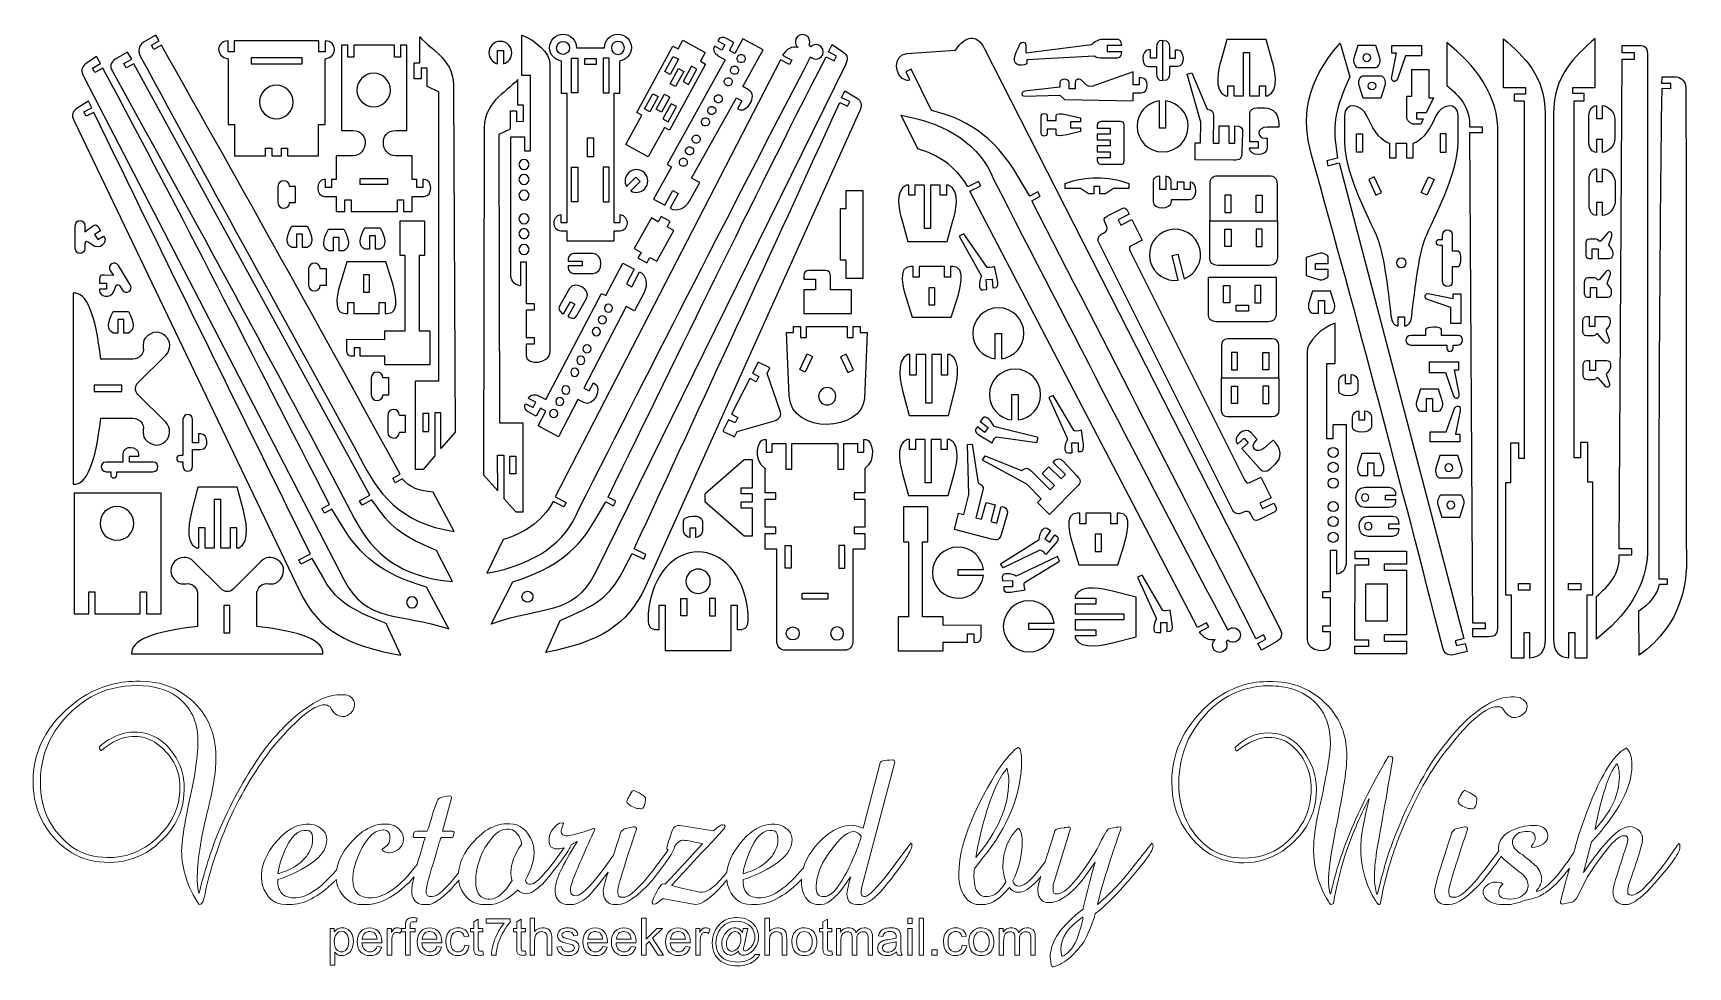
# Model space of a CAD drawing. Header units: centimetres. Extents: x -1670 to 781, y 182 to 1564.
import ezdxf

# ---------------------------------------------------------------- set-up
doc = ezdxf.new("R2010")
doc.units = ezdxf.units.CM
doc.header["$MEASUREMENT"] = 0
doc.layers.add('Camada 1', color=3, linetype='Continuous')
doc.layers.add('Camada 2', color=5, linetype='Continuous')

msp = doc.modelspace()

# ---------------------------------------------------------------- linework, layer by layer
at = {"layer": 'Camada 1', "lineweight": 25}
for points, knots in [([(-1482.8, 1552.9), (-1482.8, 1552.9), (-1494.5, 1546.4), (-1494.5, 1546.4), (-1494.5, 1546.4), (-1494.5, 1546.4), (-1490.9, 1540), (-1490.9, 1540), (-1490.9, 1540), (-1490.9, 1540), (-1479.7, 1546.2), (-1479.7, 1546.2), (-1479.7, 1546.2), (-1360.1, 1335.2), (-1242.5, 1123.4), (-1126.2, 911.1), (-1126.2, 911.1), (-1126.2, 911.1), (-1137, 905.1), (-1137, 905.1), (-1137, 905.1), (-1137, 905.1), (-1133.5, 898.6), (-1133.5, 898.6), (-1133.5, 898.6), (-1133.5, 898.6), (-1123.1, 904.3), (-1123.1, 904.3), (-1123.1, 904.3), (-1112.2, 891.5), (-1097.5, 886), (-1077.2, 884.8), (-1077.2, 884.8), (-1077.2, 884.8), (-1046.2, 826.5), (-1046.2, 826.5), (-1046.2, 826.5), (-1127.2, 837.9), (-1160.6, 885.3), (-1185.2, 935), (-1185.2, 935), (-1294, 1134.1), (-1403, 1330.9), (-1511, 1530.3), (-1511, 1530.3), (-1515, 1537.6), (-1513.4, 1545.8), (-1506.3, 1550.9), (-1506.3, 1550.9), (-1506.3, 1550.9), (-1488.1, 1561), (-1488.1, 1561), (-1488.1, 1561), (-1488.1, 1561), (-1482.8, 1552.9), (-1482.8, 1552.9)], [0, 0, 0, 0, 0.066667, 0.066667, 0.066667, 0.066667, 0.133333, 0.133333, 0.133333, 0.133333, 0.2, 0.2, 0.2, 0.2, 0.266667, 0.266667, 0.266667, 0.266667, 0.333333, 0.333333, 0.333333, 0.333333, 0.4, 0.4, 0.4, 0.4, 0.466667, 0.466667, 0.466667, 0.466667, 0.533333, 0.533333, 0.533333, 0.533333, 0.6, 0.6, 0.6, 0.6, 0.666667, 0.666667, 0.666667, 0.666667, 0.733333, 0.733333, 0.733333, 0.733333, 0.8, 0.8, 0.8, 0.8, 0.866667, 0.866667, 0.866667, 0.866667, 1, 1, 1, 1]), ([(-1316.3, 1382.6), (-1316.3, 1382.6), (-1316.3, 1394.1), (-1316.3, 1394.1), (-1316.3, 1394.1), (-1316.3, 1394.1), (-1325.3, 1394.1), (-1325.3, 1394.1), (-1325.3, 1394.1), (-1325.3, 1394.1), (-1325.3, 1382.6), (-1325.3, 1382.6), (-1325.3, 1382.6), (-1325.3, 1382.6), (-1371.3, 1382.6), (-1371.3, 1382.6), (-1371.3, 1382.6), (-1371.3, 1382.6), (-1371.3, 1429.1), (-1371.3, 1429.1), (-1371.3, 1429.1), (-1371.3, 1429.1), (-1381, 1429.1), (-1381, 1429.1), (-1381, 1429.1), (-1381, 1429.1), (-1381, 1525.9), (-1381, 1525.9), (-1381, 1525.9), (-1400.7, 1529.4), (-1398.8, 1552.1), (-1381, 1552.9), (-1381, 1552.9), (-1381, 1552.9), (-1381, 1536.4), (-1381, 1536.4), (-1381, 1536.4), (-1381, 1536.4), (-1372, 1536.4), (-1372, 1536.4), (-1372, 1536.4), (-1372, 1536.4), (-1372, 1552.9), (-1372, 1552.9), (-1372, 1552.9), (-1372, 1552.9), (-1310.1, 1552.9), (-1310.1, 1552.9), (-1310.1, 1552.9), (-1310.1, 1552.9), (-1309.1, 1552.9), (-1309.1, 1552.9), (-1309.1, 1552.9), (-1309.1, 1552.9), (-1246.3, 1552.9), (-1246.3, 1552.9), (-1246.3, 1552.9), (-1246.3, 1552.9), (-1246.3, 1536.4), (-1246.3, 1536.4), (-1246.3, 1536.4), (-1246.3, 1536.4), (-1237.3, 1536.4), (-1237.3, 1536.4), (-1237.3, 1536.4), (-1237.3, 1536.4), (-1237.3, 1552.9), (-1237.3, 1552.9), (-1237.3, 1552.9), (-1219.4, 1552.1), (-1217.6, 1529.4), (-1237.3, 1525.9), (-1237.3, 1525.9), (-1237.3, 1525.9), (-1237.3, 1429.1), (-1237.3, 1429.1), (-1237.3, 1429.1), (-1237.3, 1429.1), (-1246.9, 1429.1), (-1246.9, 1429.1), (-1246.9, 1429.1), (-1246.9, 1429.1), (-1246.9, 1382.6), (-1246.9, 1382.6), (-1246.9, 1382.6), (-1246.9, 1382.6), (-1292.9, 1382.6), (-1292.9, 1382.6), (-1292.9, 1382.6), (-1292.9, 1382.6), (-1292.9, 1394.1), (-1292.9, 1394.1), (-1292.9, 1394.1), (-1292.9, 1394.1), (-1301.9, 1394.1), (-1301.9, 1394.1), (-1301.9, 1394.1), (-1301.9, 1394.1), (-1301.9, 1382.6), (-1301.9, 1382.6), (-1301.9, 1382.6), (-1301.9, 1382.6), (-1316.3, 1382.6), (-1316.3, 1382.6)], [0, 0, 0, 0, 0.037037, 0.037037, 0.037037, 0.037037, 0.074074, 0.074074, 0.074074, 0.074074, 0.111111, 0.111111, 0.111111, 0.111111, 0.148148, 0.148148, 0.148148, 0.148148, 0.185185, 0.185185, 0.185185, 0.185185, 0.222222, 0.222222, 0.222222, 0.222222, 0.259259, 0.259259, 0.259259, 0.259259, 0.296296, 0.296296, 0.296296, 0.296296, 0.333333, 0.333333, 0.333333, 0.333333, 0.37037, 0.37037, 0.37037, 0.37037, 0.407407, 0.407407, 0.407407, 0.407407, 0.444444, 0.444444, 0.444444, 0.444444, 0.481481, 0.481481, 0.481481, 0.481481, 0.518519, 0.518519, 0.518519, 0.518519, 0.555556, 0.555556, 0.555556, 0.555556, 0.592593, 0.592593, 0.592593, 0.592593, 0.62963, 0.62963, 0.62963, 0.62963, 0.666667, 0.666667, 0.666667, 0.666667, 0.703704, 0.703704, 0.703704, 0.703704, 0.740741, 0.740741, 0.740741, 0.740741, 0.777778, 0.777778, 0.777778, 0.777778, 0.814815, 0.814815, 0.814815, 0.814815, 0.851852, 0.851852, 0.851852, 0.851852, 0.888889, 0.888889, 0.888889, 0.888889, 0.925926, 0.925926, 0.925926, 0.925926, 1, 1, 1, 1]), ([(-1134.4, 1546.2), (-1134.4, 1546.2), (-1134.4, 1528.4), (-1134.4, 1528.4), (-1134.4, 1528.4), (-1134.4, 1528.4), (-1125.4, 1528.4), (-1125.4, 1528.4), (-1125.4, 1528.4), (-1125.4, 1528.4), (-1125.4, 1546.2), (-1125.4, 1546.2), (-1125.4, 1546.2), (-1125.4, 1546.2), (-1116.2, 1546.2), (-1116.2, 1546.2), (-1116.2, 1546.2), (-1116.2, 1546.2), (-1116.2, 1420.1), (-1116.2, 1420.1), (-1116.2, 1420.1), (-1116.2, 1420.1), (-1132.7, 1420.1), (-1132.7, 1420.1), (-1132.7, 1420.1), (-1158.3, 1420.1), (-1155.9, 1382.6), (-1132.7, 1382.6), (-1132.7, 1382.6), (-1132.7, 1382.6), (-1108.3, 1382.6), (-1108.3, 1382.6), (-1108.3, 1382.6), (-1108.3, 1382.6), (-1108.3, 1347.5), (-1108.3, 1347.5), (-1108.3, 1347.5), (-1108.3, 1347.5), (-1101.4, 1347.5), (-1101.4, 1347.5), (-1101.4, 1347.5), (-1101.4, 1347.5), (-1101.4, 1335.6), (-1101.4, 1335.6), (-1101.4, 1335.6), (-1101.4, 1335.6), (-1092.4, 1335.6), (-1092.4, 1335.6), (-1092.4, 1335.6), (-1092.4, 1335.6), (-1092.4, 1347.5), (-1092.4, 1347.5), (-1092.4, 1347.5), (-1092.4, 1347.5), (-1090.6, 1347.5), (-1090.6, 1347.5), (-1090.6, 1347.5), (-1077.8, 1347.5), (-1077.5, 1322.5), (-1090.6, 1322.5), (-1090.6, 1322.5), (-1090.6, 1322.5), (-1108.1, 1322.5), (-1108.1, 1322.5), (-1108.1, 1322.5), (-1108.1, 1322.5), (-1108.1, 1299.9), (-1108.1, 1299.9), (-1108.1, 1299.9), (-1108.1, 1299.9), (-1121.2, 1299.9), (-1121.2, 1299.9), (-1121.2, 1299.9), (-1121.2, 1299.9), (-1121.2, 1317.6), (-1121.2, 1317.6), (-1121.2, 1317.6), (-1121.2, 1317.6), (-1130.2, 1317.6), (-1130.2, 1317.6), (-1130.2, 1317.6), (-1130.2, 1317.6), (-1130.2, 1299.9), (-1130.2, 1299.9), (-1130.2, 1299.9), (-1130.2, 1299.9), (-1198.8, 1299.9), (-1198.8, 1299.9), (-1198.8, 1299.9), (-1198.8, 1299.9), (-1198.8, 1317.6), (-1198.8, 1317.6), (-1198.8, 1317.6), (-1198.8, 1317.6), (-1207.8, 1317.6), (-1207.8, 1317.6), (-1207.8, 1317.6), (-1207.8, 1317.6), (-1207.8, 1299.9), (-1207.8, 1299.9), (-1207.8, 1299.9), (-1207.8, 1299.9), (-1220.9, 1299.9), (-1220.9, 1299.9), (-1220.9, 1299.9), (-1220.9, 1299.9), (-1220.9, 1322.5), (-1220.9, 1322.5), (-1220.9, 1322.5), (-1220.9, 1322.5), (-1238.4, 1322.5), (-1238.4, 1322.5), (-1238.4, 1322.5), (-1251.5, 1322.5), (-1251.2, 1347.5), (-1238.4, 1347.5), (-1238.4, 1347.5), (-1238.4, 1347.5), (-1236.6, 1347.5), (-1236.6, 1347.5), (-1236.6, 1347.5), (-1236.6, 1347.5), (-1236.6, 1335.6), (-1236.6, 1335.6), (-1236.6, 1335.6), (-1236.6, 1335.6), (-1227.6, 1335.6), (-1227.6, 1335.6), (-1227.6, 1335.6), (-1227.6, 1335.6), (-1227.6, 1347.5), (-1227.6, 1347.5), (-1227.6, 1347.5), (-1227.6, 1347.5), (-1220.7, 1347.5), (-1220.7, 1347.5), (-1220.7, 1347.5), (-1220.7, 1347.5), (-1220.7, 1382.6), (-1220.7, 1382.6), (-1220.7, 1382.6), (-1220.7, 1382.6), (-1196.3, 1382.6), (-1196.3, 1382.6), (-1196.3, 1382.6), (-1173.1, 1382.6), (-1170.7, 1420.1), (-1196.3, 1420.1), (-1196.3, 1420.1), (-1196.3, 1420.1), (-1212.8, 1420.1), (-1212.8, 1420.1), (-1212.8, 1420.1), (-1212.8, 1420.1), (-1212.8, 1546.2), (-1212.8, 1546.2), (-1212.8, 1546.2), (-1212.8, 1546.2), (-1203.6, 1546.2), (-1203.6, 1546.2), (-1203.6, 1546.2), (-1203.6, 1546.2), (-1203.6, 1528.4), (-1203.6, 1528.4), (-1203.6, 1528.4), (-1203.6, 1528.4), (-1194.6, 1528.4), (-1194.6, 1528.4), (-1194.6, 1528.4), (-1194.6, 1528.4), (-1194.6, 1546.2), (-1194.6, 1546.2), (-1194.6, 1546.2), (-1194.6, 1546.2), (-1134.4, 1546.2), (-1134.4, 1546.2)], [0, 0, 0, 0, 0.022222, 0.022222, 0.022222, 0.022222, 0.044444, 0.044444, 0.044444, 0.044444, 0.066667, 0.066667, 0.066667, 0.066667, 0.088889, 0.088889, 0.088889, 0.088889, 0.111111, 0.111111, 0.111111, 0.111111, 0.133333, 0.133333, 0.133333, 0.133333, 0.155556, 0.155556, 0.155556, 0.155556, 0.177778, 0.177778, 0.177778, 0.177778, 0.2, 0.2, 0.2, 0.2, 0.222222, 0.222222, 0.222222, 0.222222, 0.244444, 0.244444, 0.244444, 0.244444, 0.266667, 0.266667, 0.266667, 0.266667, 0.288889, 0.288889, 0.288889, 0.288889, 0.311111, 0.311111, 0.311111, 0.311111, 0.333333, 0.333333, 0.333333, 0.333333, 0.355556, 0.355556, 0.355556, 0.355556, 0.377778, 0.377778, 0.377778, 0.377778, 0.4, 0.4, 0.4, 0.4, 0.422222, 0.422222, 0.422222, 0.422222, 0.444444, 0.444444, 0.444444, 0.444444, 0.466667, 0.466667, 0.466667, 0.466667, 0.488889, 0.488889, 0.488889, 0.488889, 0.511111, 0.511111, 0.511111, 0.511111, 0.533333, 0.533333, 0.533333, 0.533333, 0.555556, 0.555556, 0.555556, 0.555556, 0.577778, 0.577778, 0.577778, 0.577778, 0.6, 0.6, 0.6, 0.6, 0.622222, 0.622222, 0.622222, 0.622222, 0.644444, 0.644444, 0.644444, 0.644444, 0.666667, 0.666667, 0.666667, 0.666667, 0.688889, 0.688889, 0.688889, 0.688889, 0.711111, 0.711111, 0.711111, 0.711111, 0.733333, 0.733333, 0.733333, 0.733333, 0.755556, 0.755556, 0.755556, 0.755556, 0.777778, 0.777778, 0.777778, 0.777778, 0.8, 0.8, 0.8, 0.8, 0.822222, 0.822222, 0.822222, 0.822222, 0.844444, 0.844444, 0.844444, 0.844444, 0.866667, 0.866667, 0.866667, 0.866667, 0.888889, 0.888889, 0.888889, 0.888889, 0.911111, 0.911111, 0.911111, 0.911111, 0.933333, 0.933333, 0.933333, 0.933333, 0.955556, 0.955556, 0.955556, 0.955556, 1, 1, 1, 1]), ([(-1097.1, 1558.5), (-1097.1, 1558.5), (-1097.1, 1520.1), (-1097.1, 1520.1), (-1097.1, 1520.1), (-1097.1, 1520.1), (-1105.4, 1520.1), (-1105.4, 1520.1), (-1105.4, 1520.1), (-1105.4, 1520.1), (-1105.4, 1496.3), (-1105.4, 1496.3), (-1105.4, 1496.3), (-1105.4, 1496.3), (-1095, 1496.3), (-1095, 1496.3), (-1095, 1496.3), (-1095, 1496.3), (-1095, 1512.1), (-1095, 1512.1), (-1095, 1512.1), (-1095, 1512.1), (-1086, 1512.1), (-1086, 1512.1), (-1086, 1512.1), (-1086, 1512.1), (-1086, 1485.2), (-1086, 1485.2), (-1086, 1485.2), (-1086, 1485.2), (-1068.9, 1477.4), (-1068.9, 1477.4), (-1068.9, 1477.4), (-1068.9, 1477.4), (-1068.9, 1049.4), (-1068.9, 1049.4), (-1068.9, 1049.4), (-1068.9, 1049.4), (-1103.5, 1049.4), (-1103.5, 1049.4), (-1103.5, 1049.4), (-1103.5, 1049.4), (-1103.5, 918.3), (-1103.5, 918.3), (-1103.5, 918.3), (-1103.5, 918.3), (-1092.3, 918.3), (-1092.3, 918.3), (-1092.3, 918.3), (-1092.3, 918.3), (-1074.7, 938.1), (-1074.7, 938.1), (-1074.7, 938.1), (-1074.7, 938.1), (-1074.7, 1002), (-1074.7, 1002), (-1074.7, 1002), (-1074.7, 1002), (-1065.7, 1002), (-1065.7, 1002), (-1065.7, 1002), (-1065.7, 1002), (-1065.7, 949.2), (-1065.7, 949.2), (-1065.7, 949.2), (-1065.7, 949.2), (-1044.9, 973.3), (-1044.9, 973.3), (-1044.9, 973.3), (-1044.9, 973.3), (-1047, 1478.6), (-1047, 1478.6), (-1047, 1478.6), (-1044.8, 1525.8), (-1077.8, 1536.6), (-1097.1, 1558.5)], [0, 0, 0, 0, 0.05, 0.05, 0.05, 0.05, 0.1, 0.1, 0.1, 0.1, 0.15, 0.15, 0.15, 0.15, 0.2, 0.2, 0.2, 0.2, 0.25, 0.25, 0.25, 0.25, 0.3, 0.3, 0.3, 0.3, 0.35, 0.35, 0.35, 0.35, 0.4, 0.4, 0.4, 0.4, 0.45, 0.45, 0.45, 0.45, 0.5, 0.5, 0.5, 0.5, 0.55, 0.55, 0.55, 0.55, 0.6, 0.6, 0.6, 0.6, 0.65, 0.65, 0.65, 0.65, 0.7, 0.7, 0.7, 0.7, 0.75, 0.75, 0.75, 0.75, 0.8, 0.8, 0.8, 0.8, 0.85, 0.85, 0.85, 0.85, 0.9, 0.9, 0.9, 0.9, 1, 1, 1, 1]), ([(-518, 1543.9), (-516, 1546), (-513.4, 1547.2), (-510.3, 1547.2), (-510.3, 1547.2), (-504.4, 1547.2), (-499.6, 1542.4), (-499.6, 1536.4), (-499.6, 1536.4), (-499.6, 1530.5), (-504.4, 1525.7), (-510.3, 1525.7), (-510.3, 1525.7), (-510.3, 1525.7), (-510.3, 1525.7), (-510.3, 1525.7), (-510.3, 1525.7), (-513.5, 1525.7), (-516.3, 1527.1), (-518.3, 1529.2), (-518.3, 1529.2), (-633.4, 1308), (-747.6, 1084.2), (-861.5, 859.3), (-861.5, 859.3), (-880.9, 810.1), (-926.4, 777.4), (-997.9, 764.4), (-997.9, 764.4), (-997.9, 764.4), (-973.4, 814.3), (-973.4, 814.3), (-973.4, 814.3), (-945, 822.6), (-917.7, 839), (-899.4, 870.8), (-899.4, 870.8), (-899.4, 870.8), (-883.7, 862.7), (-883.7, 862.7), (-883.7, 862.7), (-883.7, 862.7), (-880.5, 869.1), (-880.5, 869.1), (-880.5, 869.1), (-880.5, 869.1), (-896.6, 877.4), (-896.6, 877.4), (-896.6, 877.4), (-896.6, 877.4), (-562.9, 1524.8), (-562.9, 1524.8), (-562.9, 1524.8), (-562.9, 1524.8), (-549.5, 1517.9), (-549.5, 1517.9), (-549.5, 1517.9), (-549.5, 1517.9), (-546.2, 1524.3), (-546.2, 1524.3), (-546.2, 1524.3), (-546.2, 1524.3), (-560.1, 1531.4), (-560.1, 1531.4), (-560.1, 1531.4), (-554, 1540.7), (-546.3, 1545.1), (-536.9, 1543), (-536.9, 1543), (-539.4, 1545), (-540.9, 1548), (-540.9, 1551.4), (-540.9, 1551.4), (-540.9, 1557.4), (-536.1, 1562.2), (-530.2, 1562.2), (-530.2, 1562.2), (-524.3, 1562.2), (-519.5, 1557.4), (-519.5, 1551.4), (-519.5, 1551.4), (-519.5, 1551.4), (-519.5, 1551.4), (-519.5, 1551.4), (-519.5, 1551.4), (-519.5, 1551.4), (-519.5, 1551.4), (-519.5, 1551.4), (-519.5, 1551.4), (-519.5, 1551.4), (-519.5, 1551.4), (-519.5, 1551.4), (-519.5, 1551.4), (-519.5, 1549.7), (-519.9, 1548), (-520.7, 1546.6), (-520.7, 1546.6), (-520.7, 1546.6), (-518, 1543.9), (-518, 1543.9)], [0, 0, 0, 0, 0.038462, 0.038462, 0.038462, 0.038462, 0.076923, 0.076923, 0.076923, 0.076923, 0.115385, 0.115385, 0.115385, 0.115385, 0.153846, 0.153846, 0.153846, 0.153846, 0.192308, 0.192308, 0.192308, 0.192308, 0.230769, 0.230769, 0.230769, 0.230769, 0.269231, 0.269231, 0.269231, 0.269231, 0.307692, 0.307692, 0.307692, 0.307692, 0.346154, 0.346154, 0.346154, 0.346154, 0.384615, 0.384615, 0.384615, 0.384615, 0.423077, 0.423077, 0.423077, 0.423077, 0.461538, 0.461538, 0.461538, 0.461538, 0.5, 0.5, 0.5, 0.5, 0.538462, 0.538462, 0.538462, 0.538462, 0.576923, 0.576923, 0.576923, 0.576923, 0.615385, 0.615385, 0.615385, 0.615385, 0.653846, 0.653846, 0.653846, 0.653846, 0.692308, 0.692308, 0.692308, 0.692308, 0.730769, 0.730769, 0.730769, 0.730769, 0.769231, 0.769231, 0.769231, 0.769231, 0.807692, 0.807692, 0.807692, 0.807692, 0.846154, 0.846154, 0.846154, 0.846154, 0.884615, 0.884615, 0.884615, 0.884615, 0.923077, 0.923077, 0.923077, 0.923077, 1, 1, 1, 1]), ([(-982.2, 1518.9), (-989.3, 1520.8), (-994.6, 1527.4), (-994.6, 1535.1), (-994.6, 1535.1), (-994.6, 1544.4), (-987, 1552), (-977.7, 1552), (-977.7, 1552), (-968.4, 1552), (-960.8, 1544.4), (-960.8, 1535.1), (-960.8, 1535.1), (-960.8, 1527.4), (-966.1, 1520.8), (-973.2, 1518.9), (-973.2, 1518.9), (-973.2, 1518.9), (-973.2, 1538.5), (-973.2, 1538.5), (-973.2, 1538.5), (-973.2, 1538.5), (-982.2, 1538.5), (-982.2, 1538.5), (-982.2, 1538.5), (-982.2, 1538.5), (-982.2, 1518.9), (-982.2, 1518.9)], [0, 0, 0, 0, 0.125, 0.125, 0.125, 0.125, 0.25, 0.25, 0.25, 0.25, 0.375, 0.375, 0.375, 0.375, 0.5, 0.5, 0.5, 0.5, 0.625, 0.625, 0.625, 0.625, 0.75, 0.75, 0.75, 0.75, 1, 1, 1, 1]), ([(-492.1, 1536.4), (-492.1, 1536.4), (-479.8, 1530), (-479.8, 1530), (-479.8, 1530), (-479.8, 1530), (-483.4, 1523.1), (-483.4, 1523.1), (-483.4, 1523.1), (-483.4, 1523.1), (-495.3, 1529.3), (-495.3, 1529.3), (-495.3, 1529.3), (-611.9, 1302), (-705.4, 1106.8), (-818.3, 877.2), (-818.3, 877.2), (-818.3, 877.2), (-806.8, 871.2), (-806.8, 871.2), (-806.8, 871.2), (-806.8, 871.2), (-810.4, 864.3), (-810.4, 864.3), (-810.4, 864.3), (-810.4, 864.3), (-821.4, 870), (-821.4, 870), (-821.4, 870), (-821.4, 870), (-836.2, 845.1), (-836.2, 845.1), (-836.2, 845.1), (-862.2, 801.1), (-891.4, 773.3), (-959.5, 751.8), (-959.5, 751.8), (-959.5, 751.8), (-991.2, 689.3), (-991.2, 689.3), (-991.2, 689.3), (-919, 715.5), (-869.3, 700.3), (-837.1, 765.5), (-837.1, 765.5), (-837.1, 765.5), (-466.8, 1517.2), (-466.8, 1517.2), (-466.8, 1517.2), (-462.9, 1525), (-462.8, 1531.5), (-470.5, 1536.7), (-470.5, 1536.7), (-470.5, 1536.7), (-486.3, 1547.2), (-486.3, 1547.2), (-486.3, 1547.2), (-486.3, 1547.2), (-492.1, 1536.4), (-492.1, 1536.4)], [0, 0, 0, 0, 0.0625, 0.0625, 0.0625, 0.0625, 0.125, 0.125, 0.125, 0.125, 0.1875, 0.1875, 0.1875, 0.1875, 0.25, 0.25, 0.25, 0.25, 0.3125, 0.3125, 0.3125, 0.3125, 0.375, 0.375, 0.375, 0.375, 0.4375, 0.4375, 0.4375, 0.4375, 0.5, 0.5, 0.5, 0.5, 0.5625, 0.5625, 0.5625, 0.5625, 0.625, 0.625, 0.625, 0.625, 0.6875, 0.6875, 0.6875, 0.6875, 0.75, 0.75, 0.75, 0.75, 0.8125, 0.8125, 0.8125, 0.8125, 0.875, 0.875, 0.875, 0.875, 1, 1, 1, 1]), ([(-962.4, 1204.8), (-961, 1195.5), (-955.8, 1191), (-947.7, 1190.1), (-947.7, 1190.1), (-947.7, 1190.1), (-947.7, 1225), (-947.7, 1225), (-947.7, 1225), (-947.7, 1225), (-938.8, 1225), (-938.8, 1225), (-938.8, 1225), (-938.8, 1225), (-938.8, 1163.6), (-938.8, 1163.6), (-938.8, 1163.6), (-938.8, 1163.6), (-927.2, 1163.6), (-927.2, 1163.6), (-927.2, 1163.6), (-927.2, 1163.6), (-927.2, 1154.6), (-927.2, 1154.6), (-927.2, 1154.6), (-927.2, 1154.6), (-938.8, 1154.6), (-938.8, 1154.6), (-938.8, 1154.6), (-938.8, 1154.6), (-938.8, 1112.9), (-938.8, 1112.9), (-938.8, 1112.9), (-938.8, 1112.9), (-927.2, 1112.9), (-927.2, 1112.9), (-927.2, 1112.9), (-927.2, 1112.9), (-927.2, 1104), (-927.2, 1104), (-927.2, 1104), (-927.2, 1104), (-938.8, 1104), (-938.8, 1104), (-938.8, 1104), (-938.8, 1104), (-938.8, 1086.1), (-938.8, 1086.1), (-938.8, 1086.1), (-938.8, 1069.9), (-904.4, 1075), (-904.4, 1092), (-904.4, 1092), (-904.4, 1092), (-904.4, 1519.8), (-904.4, 1519.8), (-904.4, 1519.8), (-904.4, 1533.6), (-925.2, 1553.8), (-945.9, 1561.2), (-945.9, 1561.2), (-945.9, 1561.2), (-945.9, 1501.2), (-945.9, 1501.2), (-945.9, 1501.2), (-945.9, 1501.2), (-933.1, 1501.2), (-933.1, 1501.2), (-933.1, 1501.2), (-933.1, 1501.2), (-933.1, 1419.7), (-933.1, 1419.7), (-933.1, 1419.7), (-933.1, 1419.7), (-933.1, 1389.8), (-933.1, 1389.8), (-933.1, 1389.8), (-933.1, 1389.8), (-942.1, 1389.8), (-942.1, 1389.8), (-942.1, 1389.8), (-942.1, 1389.8), (-942.1, 1410.6), (-942.1, 1410.6), (-942.1, 1410.6), (-942.1, 1410.6), (-962.4, 1410.6), (-962.4, 1410.6), (-962.4, 1410.6), (-962.4, 1410.6), (-962.4, 1204.8), (-962.4, 1204.8)], [0, 0, 0, 0, 0.041667, 0.041667, 0.041667, 0.041667, 0.083333, 0.083333, 0.083333, 0.083333, 0.125, 0.125, 0.125, 0.125, 0.166667, 0.166667, 0.166667, 0.166667, 0.208333, 0.208333, 0.208333, 0.208333, 0.25, 0.25, 0.25, 0.25, 0.291667, 0.291667, 0.291667, 0.291667, 0.333333, 0.333333, 0.333333, 0.333333, 0.375, 0.375, 0.375, 0.375, 0.416667, 0.416667, 0.416667, 0.416667, 0.458333, 0.458333, 0.458333, 0.458333, 0.5, 0.5, 0.5, 0.5, 0.541667, 0.541667, 0.541667, 0.541667, 0.583333, 0.583333, 0.583333, 0.583333, 0.625, 0.625, 0.625, 0.625, 0.666667, 0.666667, 0.666667, 0.666667, 0.708333, 0.708333, 0.708333, 0.708333, 0.75, 0.75, 0.75, 0.75, 0.791667, 0.791667, 0.791667, 0.791667, 0.833333, 0.833333, 0.833333, 0.833333, 0.875, 0.875, 0.875, 0.875, 0.916667, 0.916667, 0.916667, 0.916667, 1, 1, 1, 1]), ([(-809.5, 1256.4), (-809.5, 1256.4), (-809.5, 1271.1), (-809.5, 1271.1), (-809.5, 1271.1), (-809.5, 1271.1), (-800.5, 1271.1), (-800.5, 1271.1), (-800.5, 1271.1), (-788, 1271.1), (-785.6, 1293.5), (-800.5, 1295.6), (-800.5, 1295.6), (-800.5, 1295.6), (-800.5, 1284), (-800.5, 1284), (-800.5, 1284), (-800.5, 1284), (-809.5, 1284), (-809.5, 1284), (-809.5, 1284), (-809.5, 1284), (-809.5, 1474.8), (-809.5, 1474.8), (-809.5, 1474.8), (-809.5, 1474.8), (-801.5, 1474.8), (-801.5, 1474.8), (-801.5, 1474.8), (-801.5, 1474.8), (-801.5, 1522.9), (-801.5, 1522.9), (-801.5, 1522.9), (-791.6, 1524), (-783.8, 1532.4), (-783.8, 1542.6), (-783.8, 1542.6), (-783.8, 1553.6), (-792.7, 1562.5), (-803.7, 1562.5), (-803.7, 1562.5), (-814.7, 1562.5), (-823.6, 1553.6), (-823.6, 1542.6), (-823.6, 1542.6), (-823.6, 1542.6), (-865, 1542.6), (-865, 1542.6), (-865, 1542.6), (-865, 1553.6), (-873.9, 1562.5), (-884.9, 1562.5), (-884.9, 1562.5), (-895.9, 1562.5), (-904.8, 1553.6), (-904.8, 1542.6), (-904.8, 1542.6), (-904.8, 1532.4), (-897, 1524), (-887, 1522.9), (-887, 1522.9), (-887, 1522.9), (-887, 1474.8), (-887, 1474.8), (-887, 1474.8), (-887, 1474.8), (-879, 1474.8), (-879, 1474.8), (-879, 1474.8), (-879, 1474.8), (-879, 1284), (-879, 1284), (-879, 1284), (-879, 1284), (-888, 1284), (-888, 1284), (-888, 1284), (-888, 1284), (-888, 1295.6), (-888, 1295.6), (-888, 1295.6), (-903, 1293.5), (-900.5, 1271), (-888, 1271), (-888, 1271), (-888, 1271), (-879, 1271), (-879, 1271), (-879, 1271), (-879, 1271), (-879, 1256.3), (-879, 1256.3), (-879, 1256.3), (-879, 1256.3), (-809.5, 1256.4), (-809.5, 1256.4)], [0, 0, 0, 0, 0.04, 0.04, 0.04, 0.04, 0.08, 0.08, 0.08, 0.08, 0.12, 0.12, 0.12, 0.12, 0.16, 0.16, 0.16, 0.16, 0.2, 0.2, 0.2, 0.2, 0.24, 0.24, 0.24, 0.24, 0.28, 0.28, 0.28, 0.28, 0.32, 0.32, 0.32, 0.32, 0.36, 0.36, 0.36, 0.36, 0.4, 0.4, 0.4, 0.4, 0.44, 0.44, 0.44, 0.44, 0.48, 0.48, 0.48, 0.48, 0.52, 0.52, 0.52, 0.52, 0.56, 0.56, 0.56, 0.56, 0.6, 0.6, 0.6, 0.6, 0.64, 0.64, 0.64, 0.64, 0.68, 0.68, 0.68, 0.68, 0.72, 0.72, 0.72, 0.72, 0.76, 0.76, 0.76, 0.76, 0.8, 0.8, 0.8, 0.8, 0.84, 0.84, 0.84, 0.84, 0.88, 0.88, 0.88, 0.88, 0.92, 0.92, 0.92, 0.92, 1, 1, 1, 1]), ([(-884.9, 1551.9), (-890.2, 1551.9), (-894.5, 1547.6), (-894.5, 1542.3), (-894.5, 1542.3), (-894.5, 1537), (-890.2, 1532.7), (-884.9, 1532.7), (-884.9, 1532.7), (-879.6, 1532.7), (-875.3, 1537), (-875.3, 1542.3), (-875.3, 1542.3), (-875.3, 1547.6), (-879.6, 1551.9), (-884.9, 1551.9)], [0, 0, 0, 0, 0.2, 0.2, 0.2, 0.2, 0.4, 0.4, 0.4, 0.4, 0.6, 0.6, 0.6, 0.6, 1, 1, 1, 1]), ([(-803.7, 1551.9), (-798.4, 1551.9), (-794.1, 1547.6), (-794.1, 1542.3), (-794.1, 1542.3), (-794.1, 1537), (-798.4, 1532.7), (-803.7, 1532.7), (-803.7, 1532.7), (-809, 1532.7), (-813.3, 1537), (-813.3, 1542.3), (-813.3, 1542.3), (-813.3, 1547.6), (-809, 1551.9), (-803.7, 1551.9)], [0, 0, 0, 0, 0.2, 0.2, 0.2, 0.2, 0.4, 0.4, 0.4, 0.4, 0.6, 0.6, 0.6, 0.6, 1, 1, 1, 1]), ([(-758.7, 1380.9), (-758.7, 1380.9), (-734.8, 1424.6), (-734.8, 1424.6), (-734.8, 1424.6), (-734.8, 1424.6), (-727.3, 1420.5), (-727.3, 1420.5), (-727.3, 1420.5), (-727.3, 1420.5), (-673.9, 1518.4), (-673.9, 1518.4), (-673.9, 1518.4), (-673.9, 1518.4), (-681.4, 1522.6), (-681.4, 1522.6), (-681.4, 1522.6), (-681.4, 1522.6), (-674.3, 1535.6), (-674.3, 1535.6), (-674.3, 1535.6), (-674.3, 1535.6), (-707.6, 1553.7), (-707.6, 1553.7), (-707.6, 1553.7), (-707.6, 1553.7), (-714.7, 1540.7), (-714.7, 1540.7), (-714.7, 1540.7), (-714.7, 1540.7), (-722.3, 1544.8), (-722.3, 1544.8), (-722.3, 1544.8), (-722.3, 1544.8), (-775.7, 1446.9), (-775.7, 1446.9), (-775.7, 1446.9), (-775.7, 1446.9), (-768.2, 1442.8), (-768.2, 1442.8), (-768.2, 1442.8), (-768.2, 1442.8), (-792, 1399.1), (-792, 1399.1), (-792, 1399.1), (-792, 1399.1), (-758.7, 1380.9), (-758.7, 1380.9)], [0, 0, 0, 0, 0.076923, 0.076923, 0.076923, 0.076923, 0.153846, 0.153846, 0.153846, 0.153846, 0.230769, 0.230769, 0.230769, 0.230769, 0.307692, 0.307692, 0.307692, 0.307692, 0.384615, 0.384615, 0.384615, 0.384615, 0.461538, 0.461538, 0.461538, 0.461538, 0.538462, 0.538462, 0.538462, 0.538462, 0.615385, 0.615385, 0.615385, 0.615385, 0.692308, 0.692308, 0.692308, 0.692308, 0.769231, 0.769231, 0.769231, 0.769231, 0.846154, 0.846154, 0.846154, 0.846154, 1, 1, 1, 1]), ([(-618.6, 1555.9), (-618.6, 1555.9), (-588.7, 1539.4), (-588.7, 1539.4), (-588.7, 1539.4), (-588.7, 1539.4), (-618.9, 1485), (-618.9, 1485), (-618.9, 1485), (-618.9, 1485), (-610.3, 1480.1), (-610.3, 1480.1), (-610.3, 1480.1), (-595, 1471.5), (-613.8, 1444.6), (-625.1, 1451.5), (-625.1, 1451.5), (-625.1, 1451.5), (-626.7, 1452.3), (-626.7, 1452.3), (-626.7, 1452.3), (-626.7, 1452.3), (-620.2, 1464.1), (-620.2, 1464.1), (-620.2, 1464.1), (-620.2, 1464.1), (-628.2, 1468.6), (-628.2, 1468.6), (-628.2, 1468.6), (-628.2, 1468.6), (-694.6, 1349.5), (-694.6, 1349.5), (-694.6, 1349.5), (-694.6, 1349.5), (-682.6, 1342.9), (-682.6, 1342.9), (-682.6, 1342.9), (-682.6, 1342.9), (-697.2, 1316.2), (-697.2, 1316.2), (-697.2, 1316.2), (-703.4, 1304.9), (-717.2, 1298.8), (-726.5, 1305), (-726.5, 1305), (-726.5, 1305), (-714.5, 1326.6), (-714.5, 1326.6), (-714.5, 1326.6), (-714.5, 1326.6), (-722.4, 1331), (-722.4, 1331), (-722.4, 1331), (-722.4, 1331), (-734.4, 1309.4), (-734.4, 1309.4), (-734.4, 1309.4), (-734.4, 1309.4), (-750.9, 1318.5), (-750.9, 1318.5), (-750.9, 1318.5), (-750.9, 1318.5), (-724.5, 1366), (-724.5, 1366), (-724.5, 1366), (-724.5, 1366), (-730.9, 1369.5), (-730.9, 1369.5), (-730.9, 1369.5), (-730.9, 1369.5), (-644.8, 1524.5), (-644.8, 1524.5), (-644.8, 1524.5), (-644.8, 1524.5), (-655.5, 1530.8), (-655.5, 1530.8), (-655.5, 1530.8), (-659.2, 1532.9), (-665.1, 1539.6), (-660.3, 1545.1), (-660.3, 1545.1), (-660.3, 1545.1), (-649.6, 1539.1), (-649.6, 1539.1), (-649.6, 1539.1), (-649.6, 1539.1), (-645.2, 1547), (-645.2, 1547), (-645.2, 1547), (-645.2, 1547), (-655.9, 1552.9), (-655.9, 1552.9), (-655.9, 1552.9), (-653.3, 1559.8), (-645.9, 1558), (-643.9, 1556.8), (-643.9, 1556.8), (-643.9, 1556.8), (-632.1, 1550.1), (-632.1, 1550.1), (-632.1, 1550.1), (-632.1, 1550.1), (-638.5, 1538.6), (-638.5, 1538.6), (-638.5, 1538.6), (-638.5, 1538.6), (-630.7, 1534.2), (-630.7, 1534.2), (-630.7, 1534.2), (-630.7, 1534.2), (-618.6, 1555.9), (-618.6, 1555.9)], [0, 0, 0, 0, 0.034483, 0.034483, 0.034483, 0.034483, 0.068966, 0.068966, 0.068966, 0.068966, 0.103448, 0.103448, 0.103448, 0.103448, 0.137931, 0.137931, 0.137931, 0.137931, 0.172414, 0.172414, 0.172414, 0.172414, 0.206897, 0.206897, 0.206897, 0.206897, 0.241379, 0.241379, 0.241379, 0.241379, 0.275862, 0.275862, 0.275862, 0.275862, 0.310345, 0.310345, 0.310345, 0.310345, 0.344828, 0.344828, 0.344828, 0.344828, 0.37931, 0.37931, 0.37931, 0.37931, 0.413793, 0.413793, 0.413793, 0.413793, 0.448276, 0.448276, 0.448276, 0.448276, 0.482759, 0.482759, 0.482759, 0.482759, 0.517241, 0.517241, 0.517241, 0.517241, 0.551724, 0.551724, 0.551724, 0.551724, 0.586207, 0.586207, 0.586207, 0.586207, 0.62069, 0.62069, 0.62069, 0.62069, 0.655172, 0.655172, 0.655172, 0.655172, 0.689655, 0.689655, 0.689655, 0.689655, 0.724138, 0.724138, 0.724138, 0.724138, 0.758621, 0.758621, 0.758621, 0.758621, 0.793103, 0.793103, 0.793103, 0.793103, 0.827586, 0.827586, 0.827586, 0.827586, 0.862069, 0.862069, 0.862069, 0.862069, 0.896552, 0.896552, 0.896552, 0.896552, 0.931034, 0.931034, 0.931034, 0.931034, 1, 1, 1, 1]), ([(-339.4, 1449.5), (-292.7, 1438.4), (-248.2, 1415.8), (-209.8, 1350.1), (-209.8, 1350.1), (-209.8, 1350.1), (-193.9, 1322.9), (-193.9, 1322.9), (-193.9, 1322.9), (-193.9, 1322.9), (-181.9, 1329.2), (-181.9, 1329.2), (-181.9, 1329.2), (-181.9, 1329.2), (-178.5, 1322.7), (-178.5, 1322.7), (-178.5, 1322.7), (-178.5, 1322.7), (-190.9, 1316.1), (-190.9, 1316.1), (-190.9, 1316.1), (-79.6, 1100.4), (31.2, 883.3), (141.1, 667.2), (141.1, 667.2), (141.1, 667.2), (152.4, 673.2), (152.4, 673.2), (152.4, 673.2), (152.4, 673.2), (155.9, 666.7), (155.9, 666.7), (155.9, 666.7), (155.9, 666.7), (144.1, 660.4), (144.1, 660.4), (144.1, 660.4), (144.1, 660.4), (149.4, 650.6), (149.4, 650.6), (149.4, 650.6), (149.4, 650.6), (172.2, 663.6), (172.2, 663.6), (172.2, 663.6), (179.4, 668.6), (180.6, 674.4), (176.8, 681.8), (176.8, 681.8), (176.8, 681.8), (-261.4, 1541.8), (-261.4, 1541.8), (-261.4, 1541.8), (-272.4, 1564.2), (-288.9, 1560.4), (-303.8, 1538.9), (-303.8, 1538.9), (-303.8, 1538.9), (-375.7, 1533.9), (-375.7, 1533.9), (-375.7, 1533.9), (-397, 1532.5), (-395, 1500.4), (-377.4, 1494.3), (-377.4, 1494.3), (-374.3, 1493.7), (-372.6, 1493.8), (-371.8, 1495.4), (-371.8, 1495.4), (-371.8, 1495.4), (-377.4, 1506.8), (-377.4, 1506.8), (-377.4, 1506.8), (-377.4, 1506.8), (-369.3, 1510.7), (-369.3, 1510.7), (-369.3, 1510.7), (-369.3, 1510.7), (-339.4, 1449.5), (-339.4, 1449.5)], [0, 0, 0, 0, 0.047619, 0.047619, 0.047619, 0.047619, 0.095238, 0.095238, 0.095238, 0.095238, 0.142857, 0.142857, 0.142857, 0.142857, 0.190476, 0.190476, 0.190476, 0.190476, 0.238095, 0.238095, 0.238095, 0.238095, 0.285714, 0.285714, 0.285714, 0.285714, 0.333333, 0.333333, 0.333333, 0.333333, 0.380952, 0.380952, 0.380952, 0.380952, 0.428571, 0.428571, 0.428571, 0.428571, 0.47619, 0.47619, 0.47619, 0.47619, 0.52381, 0.52381, 0.52381, 0.52381, 0.571429, 0.571429, 0.571429, 0.571429, 0.619048, 0.619048, 0.619048, 0.619048, 0.666667, 0.666667, 0.666667, 0.666667, 0.714286, 0.714286, 0.714286, 0.714286, 0.761905, 0.761905, 0.761905, 0.761905, 0.809524, 0.809524, 0.809524, 0.809524, 0.857143, 0.857143, 0.857143, 0.857143, 0.904762, 0.904762, 0.904762, 0.904762, 1, 1, 1, 1]), ([(-58.1, 1546.1), (-57.9, 1554.2), (-62.4, 1555.3), (-66.7, 1555.3), (-66.7, 1555.3), (-66.7, 1555.3), (-86, 1555.2), (-86, 1555.2), (-86, 1555.2), (-91.9, 1555.2), (-98, 1551.3), (-102.4, 1547.2), (-102.4, 1547.2), (-102.4, 1547.2), (-199.8, 1535.1), (-199.8, 1535.1), (-199.8, 1535.1), (-199.8, 1535.1), (-199.8, 1546.3), (-199.8, 1546.3), (-199.8, 1546.3), (-199.8, 1552.2), (-206.3, 1551.8), (-207.9, 1548.6), (-207.9, 1548.6), (-207.9, 1548.6), (-211.2, 1541.9), (-211.2, 1541.9), (-211.2, 1541.9), (-217.7, 1528.6), (-218.1, 1521.3), (-213.2, 1518.4), (-213.2, 1518.4), (-208.4, 1515.7), (-203.3, 1516.2), (-198.3, 1518.6), (-198.3, 1518.6), (-198.3, 1518.6), (-198.3, 1524.6), (-198.3, 1524.6), (-198.3, 1524.6), (-198.3, 1524.6), (-98.5, 1530.2), (-98.5, 1530.2), (-98.5, 1530.2), (-95.1, 1527.8), (-91.2, 1527), (-86, 1527), (-86, 1527), (-86, 1527), (-67, 1527), (-67, 1527), (-67, 1527), (-63.7, 1527), (-58.2, 1527), (-58.1, 1537.1), (-58.1, 1537.1), (-58.1, 1537.1), (-79.1, 1537.1), (-79.1, 1537.1), (-79.1, 1537.1), (-79.1, 1537.1), (-79.1, 1546.1), (-79.1, 1546.1), (-79.1, 1546.1), (-79.1, 1546.1), (-58.1, 1546.1), (-58.1, 1546.1)], [0, 0, 0, 0, 0.055556, 0.055556, 0.055556, 0.055556, 0.111111, 0.111111, 0.111111, 0.111111, 0.166667, 0.166667, 0.166667, 0.166667, 0.222222, 0.222222, 0.222222, 0.222222, 0.277778, 0.277778, 0.277778, 0.277778, 0.333333, 0.333333, 0.333333, 0.333333, 0.388889, 0.388889, 0.388889, 0.388889, 0.444444, 0.444444, 0.444444, 0.444444, 0.5, 0.5, 0.5, 0.5, 0.555556, 0.555556, 0.555556, 0.555556, 0.611111, 0.611111, 0.611111, 0.611111, 0.666667, 0.666667, 0.666667, 0.666667, 0.722222, 0.722222, 0.722222, 0.722222, 0.777778, 0.777778, 0.777778, 0.777778, 0.833333, 0.833333, 0.833333, 0.833333, 0.888889, 0.888889, 0.888889, 0.888889, 1, 1, 1, 1]), ([(-6.2, 1514.6), (-6.2, 1514.6), (-18.2, 1514.6), (-18.2, 1514.6), (-18.2, 1514.6), (-30.1, 1514.6), (-28.1, 1539.3), (-18.2, 1539.3), (-18.2, 1539.3), (-18.2, 1539.3), (-15.2, 1539.3), (-15.2, 1539.3), (-15.2, 1539.3), (-15.2, 1539.3), (-15.2, 1527.2), (-15.2, 1527.2), (-15.2, 1527.2), (-15.2, 1527.2), (-6.2, 1527.2), (-6.2, 1527.2), (-6.2, 1527.2), (-6.2, 1527.2), (-6.2, 1543.7), (-6.2, 1543.7), (-6.2, 1543.7), (-6.2, 1546.9), (-4.9, 1554.1), (3.4, 1553.4), (3.4, 1553.4), (3.4, 1528.9), (3.4, 1518.4), (3.4, 1493.9), (3.4, 1493.9), (-4.9, 1493.2), (-6.2, 1500.4), (-6.2, 1503.6), (-6.2, 1503.6), (-6.2, 1503.6), (-6.2, 1514.6), (-6.2, 1514.6)], [0, 0, 0, 0, 0.090909, 0.090909, 0.090909, 0.090909, 0.181818, 0.181818, 0.181818, 0.181818, 0.272727, 0.272727, 0.272727, 0.272727, 0.363636, 0.363636, 0.363636, 0.363636, 0.454545, 0.454545, 0.454545, 0.454545, 0.545455, 0.545455, 0.545455, 0.545455, 0.636364, 0.636364, 0.636364, 0.636364, 0.727273, 0.727273, 0.727273, 0.727273, 0.818182, 0.818182, 0.818182, 0.818182, 1, 1, 1, 1]), ([(13.1, 1514.6), (13.1, 1514.6), (25, 1514.6), (25, 1514.6), (25, 1514.6), (36.9, 1514.6), (34.9, 1539.3), (25, 1539.3), (25, 1539.3), (25, 1539.3), (22.1, 1539.3), (22.1, 1539.3), (22.1, 1539.3), (22.1, 1539.3), (22.1, 1527.2), (22.1, 1527.2), (22.1, 1527.2), (22.1, 1527.2), (13.1, 1527.2), (13.1, 1527.2), (13.1, 1527.2), (13.1, 1527.2), (13.1, 1543.7), (13.1, 1543.7), (13.1, 1543.7), (13.1, 1546.9), (11.7, 1554.1), (3.4, 1553.4), (3.4, 1553.4), (3.4, 1528.9), (3.4, 1518.4), (3.4, 1493.9), (3.4, 1493.9), (11.7, 1493.2), (13.1, 1500.4), (13.1, 1503.6), (13.1, 1503.6), (13.1, 1503.6), (13.1, 1514.6), (13.1, 1514.6)], [0, 0, 0, 0, 0.090909, 0.090909, 0.090909, 0.090909, 0.181818, 0.181818, 0.181818, 0.181818, 0.272727, 0.272727, 0.272727, 0.272727, 0.363636, 0.363636, 0.363636, 0.363636, 0.454545, 0.454545, 0.454545, 0.454545, 0.545455, 0.545455, 0.545455, 0.545455, 0.636364, 0.636364, 0.636364, 0.636364, 0.727273, 0.727273, 0.727273, 0.727273, 0.818182, 0.818182, 0.818182, 0.818182, 1, 1, 1, 1]), ([(122.7, 1471.4), (122.7, 1471.4), (108.2, 1471.4), (108.2, 1471.4), (108.2, 1471.4), (108.2, 1471.4), (108.2, 1486.2), (108.2, 1486.2), (108.2, 1486.2), (108.2, 1486.2), (99.3, 1486.2), (99.3, 1486.2), (99.3, 1486.2), (99.3, 1486.2), (99.3, 1471.4), (99.3, 1471.4), (99.3, 1471.4), (99.3, 1471.4), (95.9, 1471.4), (95.9, 1471.4), (95.9, 1471.4), (76.9, 1478.7), (86.5, 1513.6), (89, 1522.5), (89, 1522.5), (89, 1522.5), (98, 1554.6), (98, 1554.6), (98, 1554.6), (98, 1554.6), (156.3, 1554.6), (156.3, 1554.6), (156.3, 1554.6), (156.3, 1554.6), (165.3, 1522.5), (165.3, 1522.5), (165.3, 1522.5), (167.8, 1513.6), (177.4, 1478.7), (158.4, 1471.4), (158.4, 1471.4), (158.4, 1471.4), (155.1, 1471.4), (155.1, 1471.4), (155.1, 1471.4), (155.1, 1471.4), (155.1, 1486.2), (155.1, 1486.2), (155.1, 1486.2), (155.1, 1486.2), (146.1, 1486.2), (146.1, 1486.2), (146.1, 1486.2), (146.1, 1486.2), (146.1, 1471.4), (146.1, 1471.4), (146.1, 1471.4), (146.1, 1471.4), (131.7, 1471.4), (131.7, 1471.4), (131.7, 1471.4), (131.7, 1471.4), (131.7, 1535.5), (131.7, 1535.5), (131.7, 1535.5), (131.7, 1535.5), (122.7, 1535.5), (122.7, 1535.5), (122.7, 1535.5), (122.7, 1535.5), (122.7, 1471.4), (122.7, 1471.4)], [0, 0, 0, 0, 0.052632, 0.052632, 0.052632, 0.052632, 0.105263, 0.105263, 0.105263, 0.105263, 0.157895, 0.157895, 0.157895, 0.157895, 0.210526, 0.210526, 0.210526, 0.210526, 0.263158, 0.263158, 0.263158, 0.263158, 0.315789, 0.315789, 0.315789, 0.315789, 0.368421, 0.368421, 0.368421, 0.368421, 0.421053, 0.421053, 0.421053, 0.421053, 0.473684, 0.473684, 0.473684, 0.473684, 0.526316, 0.526316, 0.526316, 0.526316, 0.578947, 0.578947, 0.578947, 0.578947, 0.631579, 0.631579, 0.631579, 0.631579, 0.684211, 0.684211, 0.684211, 0.684211, 0.736842, 0.736842, 0.736842, 0.736842, 0.789474, 0.789474, 0.789474, 0.789474, 0.842105, 0.842105, 0.842105, 0.842105, 0.894737, 0.894737, 0.894737, 0.894737, 1, 1, 1, 1]), ([(450.9, 660.7), (450.9, 660.7), (438.1, 657.4), (438.1, 657.4), (438.1, 657.4), (438.1, 657.4), (436.2, 664.5), (436.2, 664.5), (436.2, 664.5), (436.2, 664.5), (448.7, 667.7), (448.7, 667.7), (448.7, 667.7), (448.7, 667.7), (264.3, 1372), (264.3, 1372), (264.3, 1372), (264.3, 1372), (247.7, 1367.7), (247.7, 1367.7), (247.7, 1367.7), (247.7, 1367.7), (245.8, 1374.9), (245.8, 1374.9), (245.8, 1374.9), (245.8, 1374.9), (261.9, 1379), (261.9, 1379), (261.9, 1379), (261.9, 1379), (260.3, 1390.6), (260.3, 1390.6), (260.3, 1390.6), (254.3, 1432.9), (258.7, 1451), (280, 1499.5), (280, 1499.5), (280, 1499.5), (265.6, 1549.2), (265.6, 1549.2), (265.6, 1549.2), (214.5, 1492.5), (207.7, 1437.5), (223.9, 1382), (223.9, 1382), (291.5, 1140.5), (355.4, 897.5), (417.8, 654), (417.8, 654), (419.9, 645.9), (424.7, 642.5), (433.5, 643.7), (433.5, 643.7), (433.5, 643.7), (453.7, 648.9), (453.7, 648.9), (453.7, 648.9), (453.7, 648.9), (450.9, 660.7), (450.9, 660.7)], [0, 0, 0, 0, 0.0625, 0.0625, 0.0625, 0.0625, 0.125, 0.125, 0.125, 0.125, 0.1875, 0.1875, 0.1875, 0.1875, 0.25, 0.25, 0.25, 0.25, 0.3125, 0.3125, 0.3125, 0.3125, 0.375, 0.375, 0.375, 0.375, 0.4375, 0.4375, 0.4375, 0.4375, 0.5, 0.5, 0.5, 0.5, 0.5625, 0.5625, 0.5625, 0.5625, 0.625, 0.625, 0.625, 0.625, 0.6875, 0.6875, 0.6875, 0.6875, 0.75, 0.75, 0.75, 0.75, 0.8125, 0.8125, 0.8125, 0.8125, 0.875, 0.875, 0.875, 0.875, 1, 1, 1, 1]), ([(292, 1545.9), (292, 1545.9), (318.5, 1545.9), (318.5, 1545.9), (318.5, 1545.9), (318.5, 1545.9), (324.4, 1527.2), (324.4, 1527.2), (324.4, 1527.2), (326.1, 1521.6), (322.7, 1513.2), (318.7, 1513.2), (318.7, 1513.2), (297.6, 1513.2), (312.9, 1513.2), (291.7, 1513.2), (291.7, 1513.2), (287.8, 1513.2), (284.3, 1521.6), (286.1, 1527.2), (286.1, 1527.2), (286.1, 1527.2), (292, 1545.9), (292, 1545.9)], [0, 0, 0, 0, 0.142857, 0.142857, 0.142857, 0.142857, 0.285714, 0.285714, 0.285714, 0.285714, 0.428571, 0.428571, 0.428571, 0.428571, 0.571429, 0.571429, 0.571429, 0.571429, 0.714286, 0.714286, 0.714286, 0.714286, 1, 1, 1, 1]), ([(386.4, 1530.8), (386.4, 1530.8), (386.4, 1545.7), (386.4, 1545.7), (386.4, 1545.7), (386.4, 1545.7), (342.4, 1545.7), (342.4, 1545.7), (342.4, 1545.7), (342.4, 1545.7), (342.4, 1534.4), (342.4, 1534.4), (342.4, 1534.4), (342.4, 1534.4), (349.2, 1534.4), (349.2, 1534.4), (349.2, 1534.4), (349.2, 1534.4), (342.2, 1499.7), (342.2, 1499.7), (342.2, 1499.7), (340.5, 1491), (348.8, 1491.1), (350.6, 1496.2), (350.6, 1496.2), (350.6, 1496.2), (362.7, 1530.8), (362.7, 1530.8), (362.7, 1530.8), (362.7, 1530.8), (386.4, 1530.8), (386.4, 1530.8)], [0, 0, 0, 0, 0.111111, 0.111111, 0.111111, 0.111111, 0.222222, 0.222222, 0.222222, 0.222222, 0.333333, 0.333333, 0.333333, 0.333333, 0.444444, 0.444444, 0.444444, 0.444444, 0.555556, 0.555556, 0.555556, 0.555556, 0.666667, 0.666667, 0.666667, 0.666667, 0.777778, 0.777778, 0.777778, 0.777778, 1, 1, 1, 1]), ([(461.5, 682.3), (461.5, 682.3), (480.3, 682.3), (480.3, 682.3), (480.3, 682.3), (480.3, 682.3), (480.3, 691.3), (480.3, 691.3), (480.3, 691.3), (480.3, 691.3), (461.5, 691.3), (461.5, 691.3), (461.5, 691.3), (461.5, 691.3), (457.4, 1416.4), (457.4, 1416.4), (457.4, 1416.4), (457.4, 1416.4), (476.2, 1416.4), (476.2, 1416.4), (476.2, 1416.4), (476.2, 1416.4), (476.2, 1425.4), (476.2, 1425.4), (476.2, 1425.4), (476.2, 1425.4), (457.4, 1425.4), (457.4, 1425.4), (457.4, 1425.4), (458.9, 1453.5), (442.6, 1471), (423.5, 1486.8), (423.5, 1486.8), (423.5, 1486.8), (423.5, 1550.1), (423.5, 1550.1), (423.5, 1550.1), (464.5, 1518.4), (501.4, 1471.8), (499.2, 1414.3), (499.2, 1414.3), (499.2, 1414.3), (499.2, 687.7), (499.2, 687.7), (499.2, 687.7), (499.2, 675.2), (497.7, 671.1), (485.2, 671.1), (485.2, 671.1), (485.2, 671.1), (461.5, 671.1), (461.5, 671.1), (461.5, 671.1), (461.5, 671.1), (461.5, 682.3), (461.5, 682.3)], [0, 0, 0, 0, 0.066667, 0.066667, 0.066667, 0.066667, 0.133333, 0.133333, 0.133333, 0.133333, 0.2, 0.2, 0.2, 0.2, 0.266667, 0.266667, 0.266667, 0.266667, 0.333333, 0.333333, 0.333333, 0.333333, 0.4, 0.4, 0.4, 0.4, 0.466667, 0.466667, 0.466667, 0.466667, 0.533333, 0.533333, 0.533333, 0.533333, 0.6, 0.6, 0.6, 0.6, 0.666667, 0.666667, 0.666667, 0.666667, 0.733333, 0.733333, 0.733333, 0.733333, 0.8, 0.8, 0.8, 0.8, 0.866667, 0.866667, 0.866667, 0.866667, 1, 1, 1, 1]), ([(538.6, 934.8), (538.6, 934.8), (529.6, 934.8), (529.6, 934.8), (529.6, 934.8), (529.6, 934.8), (529.6, 957.6), (529.6, 957.6), (529.6, 957.6), (529.6, 957.6), (518.7, 957.6), (518.7, 957.6), (518.7, 957.6), (518.7, 957.6), (518.7, 899), (518.7, 899), (518.7, 899), (518.7, 899), (511.3, 899), (511.3, 899), (511.3, 899), (511.3, 899), (511.3, 732.3), (511.3, 732.3), (511.3, 732.3), (511.3, 732.3), (519.6, 732.3), (519.6, 732.3), (519.6, 732.3), (519.6, 732.3), (519.6, 639), (519.6, 639), (519.6, 639), (519.6, 639), (537.8, 639), (537.8, 639), (537.8, 639), (537.8, 639), (537.8, 676.3), (537.8, 676.3), (537.8, 676.3), (537.8, 676.3), (546.8, 676.3), (546.8, 676.3), (546.8, 676.3), (546.8, 676.3), (546.8, 639), (546.8, 639), (546.8, 639), (561, 639.8), (569.4, 647.9), (569.4, 666.9), (569.4, 666.9), (569.4, 666.9), (569.4, 1444.5), (569.4, 1444.5), (569.4, 1444.5), (569.4, 1500), (538.2, 1529.5), (507.6, 1555.9), (507.6, 1555.9), (507.6, 1555.9), (507.6, 1483.4), (507.6, 1483.4), (507.6, 1483.4), (507.6, 1483.4), (540.7, 1483.4), (540.7, 1483.4), (540.7, 1483.4), (540.7, 1483.4), (540.7, 1474.4), (540.7, 1474.4), (540.7, 1474.4), (540.7, 1474.4), (523.8, 1474.4), (523.8, 1474.4), (523.8, 1474.4), (523.8, 1474.4), (523.8, 1463.3), (523.8, 1463.3), (523.8, 1463.3), (523.8, 1463.3), (538.6, 1463.3), (538.6, 1463.3), (538.6, 1463.3), (538.6, 1463.3), (538.6, 934.8), (538.6, 934.8)], [0, 0, 0, 0, 0.043478, 0.043478, 0.043478, 0.043478, 0.086957, 0.086957, 0.086957, 0.086957, 0.130435, 0.130435, 0.130435, 0.130435, 0.173913, 0.173913, 0.173913, 0.173913, 0.217391, 0.217391, 0.217391, 0.217391, 0.26087, 0.26087, 0.26087, 0.26087, 0.304348, 0.304348, 0.304348, 0.304348, 0.347826, 0.347826, 0.347826, 0.347826, 0.391304, 0.391304, 0.391304, 0.391304, 0.434783, 0.434783, 0.434783, 0.434783, 0.478261, 0.478261, 0.478261, 0.478261, 0.521739, 0.521739, 0.521739, 0.521739, 0.565217, 0.565217, 0.565217, 0.565217, 0.608696, 0.608696, 0.608696, 0.608696, 0.652174, 0.652174, 0.652174, 0.652174, 0.695652, 0.695652, 0.695652, 0.695652, 0.73913, 0.73913, 0.73913, 0.73913, 0.782609, 0.782609, 0.782609, 0.782609, 0.826087, 0.826087, 0.826087, 0.826087, 0.869565, 0.869565, 0.869565, 0.869565, 0.913043, 0.913043, 0.913043, 0.913043, 1, 1, 1, 1]), ([(538.6, 934.8), (538.6, 934.8), (529.6, 934.8), (529.6, 934.8), (529.6, 934.8), (529.6, 934.8), (529.6, 957.6), (529.6, 957.6), (529.6, 957.6), (529.6, 957.6), (518.7, 957.6), (518.7, 957.6), (518.7, 957.6), (518.7, 957.6), (518.7, 899), (518.7, 899), (518.7, 899), (518.7, 899), (511.3, 899), (511.3, 899), (511.3, 899), (511.3, 899), (511.3, 732.3), (511.3, 732.3), (511.3, 732.3), (511.3, 732.3), (519.6, 732.3), (519.6, 732.3), (519.6, 732.3), (519.6, 732.3), (519.6, 639), (519.6, 639), (519.6, 639), (519.6, 639), (537.8, 639), (537.8, 639), (537.8, 639), (537.8, 639), (537.8, 676.3), (537.8, 676.3), (537.8, 676.3), (537.8, 676.3), (546.8, 676.3), (546.8, 676.3), (546.8, 676.3), (546.8, 676.3), (546.8, 639), (546.8, 639), (546.8, 639), (561, 639.8), (569.4, 647.9), (569.4, 666.9), (569.4, 666.9), (569.4, 666.9), (569.4, 1444.5), (569.4, 1444.5), (569.4, 1444.5), (569.4, 1500), (538.2, 1529.5), (507.6, 1555.9), (507.6, 1555.9), (507.6, 1555.9), (507.6, 1483.4), (507.6, 1483.4), (507.6, 1483.4), (507.6, 1483.4), (540.7, 1483.4), (540.7, 1483.4), (540.7, 1483.4), (540.7, 1483.4), (540.7, 1474.4), (540.7, 1474.4), (540.7, 1474.4), (540.7, 1474.4), (523.8, 1474.4), (523.8, 1474.4), (523.8, 1474.4), (523.8, 1474.4), (523.8, 1463.3), (523.8, 1463.3), (523.8, 1463.3), (523.8, 1463.3), (538.6, 1463.3), (538.6, 1463.3), (538.6, 1463.3), (538.6, 1463.3), (538.6, 934.8), (538.6, 934.8)], [0, 0, 0, 0, 0.043478, 0.043478, 0.043478, 0.043478, 0.086957, 0.086957, 0.086957, 0.086957, 0.130435, 0.130435, 0.130435, 0.130435, 0.173913, 0.173913, 0.173913, 0.173913, 0.217391, 0.217391, 0.217391, 0.217391, 0.26087, 0.26087, 0.26087, 0.26087, 0.304348, 0.304348, 0.304348, 0.304348, 0.347826, 0.347826, 0.347826, 0.347826, 0.391304, 0.391304, 0.391304, 0.391304, 0.434783, 0.434783, 0.434783, 0.434783, 0.478261, 0.478261, 0.478261, 0.478261, 0.521739, 0.521739, 0.521739, 0.521739, 0.565217, 0.565217, 0.565217, 0.565217, 0.608696, 0.608696, 0.608696, 0.608696, 0.652174, 0.652174, 0.652174, 0.652174, 0.695652, 0.695652, 0.695652, 0.695652, 0.73913, 0.73913, 0.73913, 0.73913, 0.782609, 0.782609, 0.782609, 0.782609, 0.826087, 0.826087, 0.826087, 0.826087, 0.869565, 0.869565, 0.869565, 0.869565, 0.913043, 0.913043, 0.913043, 0.913043, 1, 1, 1, 1]), ([(612.4, 935.2), (612.4, 935.2), (621.4, 935.2), (621.4, 935.2), (621.4, 935.2), (621.4, 935.2), (621.4, 958), (621.4, 958), (621.4, 958), (621.4, 958), (632.3, 958), (632.3, 958), (632.3, 958), (632.3, 958), (632.3, 899.4), (632.3, 899.4), (632.3, 899.4), (632.3, 899.4), (639.7, 899.4), (639.7, 899.4), (639.7, 899.4), (639.7, 899.4), (639.7, 732.7), (639.7, 732.7), (639.7, 732.7), (639.7, 732.7), (631.4, 732.7), (631.4, 732.7), (631.4, 732.7), (631.4, 732.7), (631.4, 639.4), (631.4, 639.4), (631.4, 639.4), (631.4, 639.4), (613.2, 639.4), (613.2, 639.4), (613.2, 639.4), (613.2, 639.4), (613.2, 676.8), (613.2, 676.8), (613.2, 676.8), (613.2, 676.8), (604.2, 676.8), (604.2, 676.8), (604.2, 676.8), (604.2, 676.8), (604.2, 639.4), (604.2, 639.4), (604.2, 639.4), (590, 640.2), (581.6, 648.3), (581.6, 667.3), (581.6, 667.3), (581.6, 667.3), (581.6, 1444.9), (581.6, 1444.9), (581.6, 1444.9), (581.6, 1500.4), (612.8, 1529.9), (643.4, 1556.3), (643.4, 1556.3), (643.4, 1556.3), (643.4, 1483.8), (643.4, 1483.8), (643.4, 1483.8), (643.4, 1483.8), (610.3, 1483.8), (610.3, 1483.8), (610.3, 1483.8), (610.3, 1483.8), (610.3, 1474.8), (610.3, 1474.8), (610.3, 1474.8), (610.3, 1474.8), (627.2, 1474.8), (627.2, 1474.8), (627.2, 1474.8), (627.2, 1474.8), (627.2, 1463.7), (627.2, 1463.7), (627.2, 1463.7), (627.2, 1463.7), (612.4, 1463.7), (612.4, 1463.7), (612.4, 1463.7), (612.4, 1463.7), (612.4, 935.2), (612.4, 935.2)], [0, 0, 0, 0, 0.043478, 0.043478, 0.043478, 0.043478, 0.086957, 0.086957, 0.086957, 0.086957, 0.130435, 0.130435, 0.130435, 0.130435, 0.173913, 0.173913, 0.173913, 0.173913, 0.217391, 0.217391, 0.217391, 0.217391, 0.26087, 0.26087, 0.26087, 0.26087, 0.304348, 0.304348, 0.304348, 0.304348, 0.347826, 0.347826, 0.347826, 0.347826, 0.391304, 0.391304, 0.391304, 0.391304, 0.434783, 0.434783, 0.434783, 0.434783, 0.478261, 0.478261, 0.478261, 0.478261, 0.521739, 0.521739, 0.521739, 0.521739, 0.565217, 0.565217, 0.565217, 0.565217, 0.608696, 0.608696, 0.608696, 0.608696, 0.652174, 0.652174, 0.652174, 0.652174, 0.695652, 0.695652, 0.695652, 0.695652, 0.73913, 0.73913, 0.73913, 0.73913, 0.782609, 0.782609, 0.782609, 0.782609, 0.826087, 0.826087, 0.826087, 0.826087, 0.869565, 0.869565, 0.869565, 0.869565, 0.913043, 0.913043, 0.913043, 0.913043, 1, 1, 1, 1]), ([(683.1, 1534.8), (683.1, 1534.8), (701.8, 1534.8), (701.8, 1534.8), (701.8, 1534.8), (701.8, 1534.8), (701.8, 1525.8), (701.8, 1525.8), (701.8, 1525.8), (701.8, 1525.8), (683.1, 1525.8), (683.1, 1525.8), (683.1, 1525.8), (683.1, 1525.8), (679, 800.7), (679, 800.7), (679, 800.7), (679, 800.7), (697.7, 800.7), (697.7, 800.7), (697.7, 800.7), (697.7, 800.7), (697.7, 791.7), (697.7, 791.7), (697.7, 791.7), (697.7, 791.7), (679, 791.7), (679, 791.7), (679, 791.7), (680.5, 763.6), (664.1, 746.1), (645.1, 730.3), (645.1, 730.3), (645.1, 730.3), (645.1, 667), (645.1, 667), (645.1, 667), (686, 698.7), (722.9, 745.3), (720.8, 802.9), (720.8, 802.9), (720.8, 802.9), (720.8, 1529.4), (720.8, 1529.4), (720.8, 1529.4), (720.8, 1541.9), (719.3, 1546), (706.7, 1546), (706.7, 1546), (706.7, 1546), (683.1, 1546), (683.1, 1546), (683.1, 1546), (683.1, 1546), (683.1, 1534.8), (683.1, 1534.8)], [0, 0, 0, 0, 0.066667, 0.066667, 0.066667, 0.066667, 0.133333, 0.133333, 0.133333, 0.133333, 0.2, 0.2, 0.2, 0.2, 0.266667, 0.266667, 0.266667, 0.266667, 0.333333, 0.333333, 0.333333, 0.333333, 0.4, 0.4, 0.4, 0.4, 0.466667, 0.466667, 0.466667, 0.466667, 0.533333, 0.533333, 0.533333, 0.533333, 0.6, 0.6, 0.6, 0.6, 0.666667, 0.666667, 0.666667, 0.666667, 0.733333, 0.733333, 0.733333, 0.733333, 0.8, 0.8, 0.8, 0.8, 0.866667, 0.866667, 0.866667, 0.866667, 1, 1, 1, 1]), ([(-1569.6, 1519.2), (-1569.6, 1519.2), (-1581.8, 1512.5), (-1581.8, 1512.5), (-1581.8, 1512.5), (-1581.8, 1512.5), (-1578.1, 1505.7), (-1578.1, 1505.7), (-1578.1, 1505.7), (-1578.1, 1505.7), (-1566.3, 1512.1), (-1566.3, 1512.1), (-1566.3, 1512.1), (-1445.3, 1287.1), (-1348, 1093.8), (-1230.7, 866.4), (-1230.7, 866.4), (-1230.7, 866.4), (-1242, 860.2), (-1242, 860.2), (-1242, 860.2), (-1242, 860.2), (-1238.3, 853.4), (-1238.3, 853.4), (-1238.3, 853.4), (-1238.3, 853.4), (-1227.5, 859.3), (-1227.5, 859.3), (-1227.5, 859.3), (-1227.5, 859.3), (-1212.2, 834.7), (-1212.2, 834.7), (-1212.2, 834.7), (-1185.3, 791.2), (-1155.6, 764), (-1087, 743.8), (-1087, 743.8), (-1087, 743.8), (-1054.2, 682), (-1054.2, 682), (-1054.2, 682), (-1126.8, 706.7), (-1176.3, 690.5), (-1209.6, 755.1), (-1209.6, 755.1), (-1209.6, 755.1), (-1594.6, 1499.4), (-1594.6, 1499.4), (-1594.6, 1499.4), (-1598.6, 1507.2), (-1598.8, 1513.7), (-1591.3, 1519.1), (-1591.3, 1519.1), (-1591.3, 1519.1), (-1575.7, 1529.8), (-1575.7, 1529.8), (-1575.7, 1529.8), (-1575.7, 1529.8), (-1569.6, 1519.2), (-1569.6, 1519.2)], [0, 0, 0, 0, 0.0625, 0.0625, 0.0625, 0.0625, 0.125, 0.125, 0.125, 0.125, 0.1875, 0.1875, 0.1875, 0.1875, 0.25, 0.25, 0.25, 0.25, 0.3125, 0.3125, 0.3125, 0.3125, 0.375, 0.375, 0.375, 0.375, 0.4375, 0.4375, 0.4375, 0.4375, 0.5, 0.5, 0.5, 0.5, 0.5625, 0.5625, 0.5625, 0.5625, 0.625, 0.625, 0.625, 0.625, 0.6875, 0.6875, 0.6875, 0.6875, 0.75, 0.75, 0.75, 0.75, 0.8125, 0.8125, 0.8125, 0.8125, 0.875, 0.875, 0.875, 0.875, 1, 1, 1, 1]), ([(-1523.6, 1525.5), (-1523.6, 1525.5), (-1535.3, 1519.1), (-1535.3, 1519.1), (-1535.3, 1519.1), (-1535.3, 1519.1), (-1531.7, 1512.6), (-1531.7, 1512.6), (-1531.7, 1512.6), (-1531.7, 1512.6), (-1520.5, 1518.8), (-1520.5, 1518.8), (-1520.5, 1518.8), (-1520.5, 1518.8), (-1171.2, 880.1), (-1171.2, 880.1), (-1171.2, 880.1), (-1171.2, 880.1), (-1186.2, 871.8), (-1186.2, 871.8), (-1186.2, 871.8), (-1186.2, 871.8), (-1182.6, 865.3), (-1182.6, 865.3), (-1182.6, 865.3), (-1182.6, 865.3), (-1168.1, 873.4), (-1168.1, 873.4), (-1168.1, 873.4), (-1168.1, 873.4), (-1161.3, 863.8), (-1161.3, 863.8), (-1161.3, 863.8), (-1136.6, 828.9), (-1121, 818.8), (-1072.2, 798.2), (-1072.2, 798.2), (-1072.2, 798.2), (-1048.6, 752.2), (-1048.6, 752.2), (-1048.6, 752.2), (-1124.6, 758.3), (-1167.4, 793.6), (-1193.6, 845.1), (-1193.6, 845.1), (-1310.3, 1067.1), (-1430.5, 1287.7), (-1552.3, 1507.7), (-1552.3, 1507.7), (-1556.3, 1514.9), (-1555.2, 1520.7), (-1548, 1525.8), (-1548, 1525.8), (-1548, 1525.8), (-1529.8, 1536), (-1529.8, 1536), (-1529.8, 1536), (-1529.8, 1536), (-1523.6, 1525.5), (-1523.6, 1525.5)], [0, 0, 0, 0, 0.0625, 0.0625, 0.0625, 0.0625, 0.125, 0.125, 0.125, 0.125, 0.1875, 0.1875, 0.1875, 0.1875, 0.25, 0.25, 0.25, 0.25, 0.3125, 0.3125, 0.3125, 0.3125, 0.375, 0.375, 0.375, 0.375, 0.4375, 0.4375, 0.4375, 0.4375, 0.5, 0.5, 0.5, 0.5, 0.5625, 0.5625, 0.5625, 0.5625, 0.625, 0.625, 0.625, 0.625, 0.6875, 0.6875, 0.6875, 0.6875, 0.75, 0.75, 0.75, 0.75, 0.8125, 0.8125, 0.8125, 0.8125, 0.875, 0.875, 0.875, 0.875, 1, 1, 1, 1]), ([(-1346.9, 1518.8), (-1346.9, 1518.8), (-1346.9, 1527.8), (-1346.9, 1527.8), (-1346.9, 1527.8), (-1346.9, 1527.8), (-1271.3, 1527.8), (-1271.3, 1527.8), (-1271.3, 1527.8), (-1271.3, 1527.8), (-1271.3, 1518.8), (-1271.3, 1518.8), (-1271.3, 1518.8), (-1271.3, 1518.8), (-1346.9, 1518.8), (-1346.9, 1518.8)], [0, 0, 0, 0, 0.2, 0.2, 0.2, 0.2, 0.4, 0.4, 0.4, 0.4, 0.6, 0.6, 0.6, 0.6, 1, 1, 1, 1]), ([(-872.2, 1527.3), (-872.2, 1527.3), (-872.2, 1475.6), (-872.2, 1475.6), (-872.2, 1475.6), (-872.2, 1475.6), (-863.2, 1475.6), (-863.2, 1475.6), (-863.2, 1475.6), (-863.2, 1475.6), (-863.2, 1527.3), (-863.2, 1527.3), (-863.2, 1527.3), (-863.2, 1527.3), (-872.2, 1527.3), (-872.2, 1527.3)], [0, 0, 0, 0, 0.2, 0.2, 0.2, 0.2, 0.4, 0.4, 0.4, 0.4, 0.6, 0.6, 0.6, 0.6, 1, 1, 1, 1]), ([(-835.9, 1517.8), (-835.9, 1517.8), (-835.9, 1526.8), (-835.9, 1526.8), (-835.9, 1526.8), (-835.9, 1526.8), (-852.6, 1526.8), (-852.6, 1526.8), (-852.6, 1526.8), (-852.6, 1526.8), (-852.6, 1517.8), (-852.6, 1517.8), (-852.6, 1517.8), (-852.6, 1517.8), (-835.9, 1517.8), (-835.9, 1517.8)], [0, 0, 0, 0, 0.2, 0.2, 0.2, 0.2, 0.4, 0.4, 0.4, 0.4, 0.6, 0.6, 0.6, 0.6, 1, 1, 1, 1]), ([(-816.4, 1527.3), (-816.4, 1527.3), (-816.4, 1475.6), (-816.4, 1475.6), (-816.4, 1475.6), (-816.4, 1475.6), (-825.4, 1475.6), (-825.4, 1475.6), (-825.4, 1475.6), (-825.4, 1475.6), (-825.4, 1527.3), (-825.4, 1527.3), (-825.4, 1527.3), (-825.4, 1527.3), (-816.4, 1527.3), (-816.4, 1527.3)], [0, 0, 0, 0, 0.2, 0.2, 0.2, 0.2, 0.4, 0.4, 0.4, 0.4, 0.6, 0.6, 0.6, 0.6, 1, 1, 1, 1]), ([(-721.7, 1529.8), (-721.7, 1529.8), (-734, 1507.4), (-734, 1507.4), (-734, 1507.4), (-734, 1507.4), (-726.1, 1503.1), (-726.1, 1503.1), (-726.1, 1503.1), (-726.1, 1503.1), (-713.8, 1525.5), (-713.8, 1525.5), (-713.8, 1525.5), (-713.8, 1525.5), (-721.7, 1529.8), (-721.7, 1529.8)], [0, 0, 0, 0, 0.2, 0.2, 0.2, 0.2, 0.4, 0.4, 0.4, 0.4, 0.6, 0.6, 0.6, 0.6, 1, 1, 1, 1]), ([(-626.3, 1523.1), (-624.4, 1520.3), (-620.7, 1519.6), (-617.9, 1521.4), (-617.9, 1521.4), (-615.2, 1523.2), (-614.4, 1526.9), (-616.2, 1529.7), (-616.2, 1529.7), (-618, 1532.5), (-621.8, 1533.3), (-624.5, 1531.4), (-624.5, 1531.4), (-627.3, 1529.6), (-628.1, 1525.9), (-626.3, 1523.1)], [0, 0, 0, 0, 0.2, 0.2, 0.2, 0.2, 0.4, 0.4, 0.4, 0.4, 0.6, 0.6, 0.6, 0.6, 1, 1, 1, 1]), ([(305.2, 1522.2), (302, 1522.2), (299.5, 1524.8), (299.5, 1528), (299.5, 1528), (299.5, 1531.1), (302, 1533.7), (305.2, 1533.7), (305.2, 1533.7), (308.4, 1533.7), (311, 1531.1), (311, 1528), (311, 1528), (311, 1524.8), (308.4, 1522.2), (305.2, 1522.2)], [0, 0, 0, 0, 0.2, 0.2, 0.2, 0.2, 0.4, 0.4, 0.4, 0.4, 0.6, 0.6, 0.6, 0.6, 1, 1, 1, 1]), ([(-1165.3, 1504.7), (-1151.6, 1504.7), (-1140.4, 1493.6), (-1140.4, 1479.9), (-1140.4, 1479.9), (-1140.4, 1466.2), (-1151.6, 1455.1), (-1165.3, 1455.1), (-1165.3, 1455.1), (-1179, 1455.1), (-1190.1, 1466.2), (-1190.1, 1479.9), (-1190.1, 1479.9), (-1190.1, 1493.6), (-1179, 1504.7), (-1165.3, 1504.7)], [0, 0, 0, 0, 0.2, 0.2, 0.2, 0.2, 0.4, 0.4, 0.4, 0.4, 0.6, 0.6, 0.6, 0.6, 1, 1, 1, 1]), ([(-951.8, 1495.7), (-951.8, 1495.7), (-951.7, 1457.3), (-951.7, 1457.3), (-951.7, 1457.3), (-951.7, 1457.3), (-943.4, 1457.3), (-943.4, 1457.3), (-943.4, 1457.3), (-943.4, 1457.3), (-943.4, 1433.6), (-943.4, 1433.6), (-943.4, 1433.6), (-943.4, 1433.6), (-953.7, 1433.5), (-953.7, 1433.5), (-953.7, 1433.5), (-953.7, 1433.5), (-953.7, 1449.3), (-953.7, 1449.3), (-953.7, 1449.3), (-953.7, 1449.3), (-962.7, 1449.3), (-962.7, 1449.3), (-962.7, 1449.3), (-962.7, 1449.3), (-962.7, 1422.4), (-962.7, 1422.4), (-962.7, 1422.4), (-962.7, 1422.4), (-979.7, 1414.6), (-979.7, 1414.6), (-979.7, 1414.6), (-979.7, 1414.6), (-978.7, 986.6), (-978.7, 986.6), (-978.7, 986.6), (-978.7, 986.6), (-944.1, 986.7), (-944.1, 986.7), (-944.1, 986.7), (-944.1, 986.7), (-943.8, 855.5), (-943.8, 855.5), (-943.8, 855.5), (-943.8, 855.5), (-955, 855.5), (-955, 855.5), (-955, 855.5), (-955, 855.5), (-972.7, 875.3), (-972.7, 875.3), (-972.7, 875.3), (-972.7, 875.3), (-972.8, 939.1), (-972.8, 939.1), (-972.8, 939.1), (-972.8, 939.1), (-981.8, 939.1), (-981.8, 939.1), (-981.8, 939.1), (-981.8, 939.1), (-981.7, 886.3), (-981.7, 886.3), (-981.7, 886.3), (-981.7, 886.3), (-1002.5, 910.4), (-1002.5, 910.4), (-1002.5, 910.4), (-1002.5, 910.4), (-1001.7, 1415.7), (-1001.7, 1415.7), (-1001.7, 1415.7), (-1004, 1462.9), (-971, 1473.8), (-951.8, 1495.7)], [0, 0, 0, 0, 0.05, 0.05, 0.05, 0.05, 0.1, 0.1, 0.1, 0.1, 0.15, 0.15, 0.15, 0.15, 0.2, 0.2, 0.2, 0.2, 0.25, 0.25, 0.25, 0.25, 0.3, 0.3, 0.3, 0.3, 0.35, 0.35, 0.35, 0.35, 0.4, 0.4, 0.4, 0.4, 0.45, 0.45, 0.45, 0.45, 0.5, 0.5, 0.5, 0.5, 0.55, 0.55, 0.55, 0.55, 0.6, 0.6, 0.6, 0.6, 0.65, 0.65, 0.65, 0.65, 0.7, 0.7, 0.7, 0.7, 0.75, 0.75, 0.75, 0.75, 0.8, 0.8, 0.8, 0.8, 0.85, 0.85, 0.85, 0.85, 0.9, 0.9, 0.9, 0.9, 1, 1, 1, 1]), ([(-718.4, 1485), (-718.4, 1485), (-706.1, 1507.4), (-706.1, 1507.4), (-706.1, 1507.4), (-706.1, 1507.4), (-714, 1511.7), (-714, 1511.7), (-714, 1511.7), (-714, 1511.7), (-726.3, 1489.3), (-726.3, 1489.3), (-726.3, 1489.3), (-726.3, 1489.3), (-718.4, 1485), (-718.4, 1485)], [0, 0, 0, 0, 0.2, 0.2, 0.2, 0.2, 0.4, 0.4, 0.4, 0.4, 0.6, 0.6, 0.6, 0.6, 1, 1, 1, 1]), ([(-686.8, 1510.8), (-686.8, 1510.8), (-699, 1488.3), (-699, 1488.3), (-699, 1488.3), (-699, 1488.3), (-706.9, 1492.6), (-706.9, 1492.6), (-706.9, 1492.6), (-706.9, 1492.6), (-694.7, 1515.1), (-694.7, 1515.1), (-694.7, 1515.1), (-694.7, 1515.1), (-686.8, 1510.8), (-686.8, 1510.8)], [0, 0, 0, 0, 0.2, 0.2, 0.2, 0.2, 0.4, 0.4, 0.4, 0.4, 0.6, 0.6, 0.6, 0.6, 1, 1, 1, 1]), ([(-645.3, 1488.9), (-643.5, 1486.2), (-639.8, 1485.4), (-637, 1487.2), (-637, 1487.2), (-634.2, 1489), (-633.5, 1492.8), (-635.3, 1495.5), (-635.3, 1495.5), (-637.1, 1498.3), (-640.8, 1499.1), (-643.6, 1497.3), (-643.6, 1497.3), (-646.4, 1495.4), (-647.1, 1491.7), (-645.3, 1488.9)], [0, 0, 0, 0, 0.2, 0.2, 0.2, 0.2, 0.4, 0.4, 0.4, 0.4, 0.6, 0.6, 0.6, 0.6, 1, 1, 1, 1]), ([(-636, 1505.9), (-634.2, 1503.1), (-630.5, 1502.3), (-627.7, 1504.1), (-627.7, 1504.1), (-624.9, 1506), (-624.2, 1509.7), (-626, 1512.5), (-626, 1512.5), (-627.8, 1515.2), (-631.5, 1516), (-634.3, 1514.2), (-634.3, 1514.2), (-637.1, 1512.4), (-637.9, 1508.6), (-636, 1505.9)], [0, 0, 0, 0, 0.2, 0.2, 0.2, 0.2, 0.4, 0.4, 0.4, 0.4, 0.6, 0.6, 0.6, 0.6, 1, 1, 1, 1]), ([(-126.6, 1491.1), (-126.6, 1496.3), (-120.2, 1497.7), (-115.6, 1493.1), (-115.6, 1493.1), (-115.6, 1493.1), (-110.2, 1487.6), (-110.2, 1487.6), (-110.2, 1487.6), (-105.8, 1484), (-101.8, 1485.1), (-96.7, 1486.9), (-96.7, 1486.9), (-96.7, 1486.9), (-40.9, 1506.9), (-40.9, 1506.9), (-40.9, 1506.9), (-40.9, 1506.9), (-40.9, 1487.8), (-40.9, 1487.8), (-40.9, 1487.8), (-40.9, 1487.8), (-31.9, 1487.8), (-31.9, 1487.8), (-31.9, 1487.8), (-31.9, 1487.8), (-31.9, 1498.1), (-31.9, 1498.1), (-31.9, 1498.1), (-31.9, 1498.1), (-29.1, 1498.1), (-29.1, 1498.1), (-29.1, 1498.1), (-16.5, 1498.1), (-17, 1475.8), (-29.1, 1475.8), (-29.1, 1475.8), (-29.1, 1475.8), (-40.7, 1475.8), (-40.7, 1475.8), (-40.7, 1475.8), (-40.7, 1475.8), (-40.7, 1464), (-40.7, 1464), (-40.7, 1464), (-40.7, 1464), (-142.5, 1465.7), (-142.5, 1465.7), (-142.5, 1465.7), (-142.5, 1465.7), (-149.3, 1472.5), (-149.3, 1472.5), (-149.3, 1472.5), (-149.3, 1472.5), (-201.5, 1470.7), (-201.5, 1470.7), (-201.5, 1470.7), (-206.8, 1470.5), (-207.7, 1477.2), (-201.5, 1478), (-201.5, 1478), (-201.5, 1478), (-149.3, 1484.1), (-149.3, 1484.1), (-149.3, 1484.1), (-149.3, 1484.1), (-149.3, 1491.1), (-149.3, 1491.1), (-149.3, 1491.1), (-149.3, 1497.3), (-135.6, 1497.4), (-135.6, 1491.1), (-135.6, 1491.1), (-135.6, 1491.1), (-135.6, 1481.5), (-135.6, 1481.5), (-135.6, 1481.5), (-135.6, 1481.5), (-126.6, 1481.5), (-126.6, 1481.5), (-126.6, 1481.5), (-126.6, 1481.5), (-126.6, 1491.1), (-126.6, 1491.1)], [0, 0, 0, 0, 0.045455, 0.045455, 0.045455, 0.045455, 0.090909, 0.090909, 0.090909, 0.090909, 0.136364, 0.136364, 0.136364, 0.136364, 0.181818, 0.181818, 0.181818, 0.181818, 0.227273, 0.227273, 0.227273, 0.227273, 0.272727, 0.272727, 0.272727, 0.272727, 0.318182, 0.318182, 0.318182, 0.318182, 0.363636, 0.363636, 0.363636, 0.363636, 0.409091, 0.409091, 0.409091, 0.409091, 0.454545, 0.454545, 0.454545, 0.454545, 0.5, 0.5, 0.5, 0.5, 0.545455, 0.545455, 0.545455, 0.545455, 0.590909, 0.590909, 0.590909, 0.590909, 0.636364, 0.636364, 0.636364, 0.636364, 0.681818, 0.681818, 0.681818, 0.681818, 0.727273, 0.727273, 0.727273, 0.727273, 0.772727, 0.772727, 0.772727, 0.772727, 0.818182, 0.818182, 0.818182, 0.818182, 0.863636, 0.863636, 0.863636, 0.863636, 0.909091, 0.909091, 0.909091, 0.909091, 1, 1, 1, 1]), ([(78, 1441.3), (78, 1448.4), (76.3, 1450.5), (68.6, 1451.8), (68.6, 1451.8), (68.6, 1451.8), (46.2, 1505.5), (46.2, 1505.5), (46.2, 1505.5), (46.2, 1505.5), (39, 1503.6), (39, 1503.6), (39, 1503.6), (39, 1503.6), (59.4, 1432.3), (59.4, 1432.3), (59.4, 1432.3), (59.4, 1432.3), (59.1, 1401.8), (59.1, 1401.8), (59.1, 1401.8), (59.1, 1401.8), (51.3, 1401.9), (51.3, 1401.9), (51.3, 1401.9), (51.3, 1401.9), (51.1, 1376.8), (51.1, 1376.8), (51.1, 1376.8), (51.1, 1376.8), (107.7, 1376.2), (107.7, 1376.2), (107.7, 1376.2), (117.6, 1376.1), (119.8, 1378), (120.2, 1387.9), (120.2, 1387.9), (120.2, 1387.9), (121.4, 1417.9), (121.4, 1417.9), (121.4, 1417.9), (121.7, 1423), (118.2, 1426.6), (115, 1426.6), (115, 1426.6), (115, 1426.6), (110, 1426.7), (110, 1426.7), (110, 1426.7), (110, 1426.7), (109.7, 1401.1), (109.7, 1401.1), (109.7, 1401.1), (109.7, 1401.1), (100.7, 1401.2), (100.7, 1401.2), (100.7, 1401.2), (100.7, 1401.2), (101, 1426.8), (101, 1426.8), (101, 1426.8), (101, 1426.8), (86.8, 1426.9), (86.8, 1426.9), (86.8, 1426.9), (86.8, 1426.9), (86.5, 1401.3), (86.5, 1401.3), (86.5, 1401.3), (86.5, 1401.3), (77.6, 1401.4), (77.6, 1401.4), (77.6, 1401.4), (77.6, 1401.4), (78, 1441.3), (78, 1441.3)], [0, 0, 0, 0, 0.05, 0.05, 0.05, 0.05, 0.1, 0.1, 0.1, 0.1, 0.15, 0.15, 0.15, 0.15, 0.2, 0.2, 0.2, 0.2, 0.25, 0.25, 0.25, 0.25, 0.3, 0.3, 0.3, 0.3, 0.35, 0.35, 0.35, 0.35, 0.4, 0.4, 0.4, 0.4, 0.45, 0.45, 0.45, 0.45, 0.5, 0.5, 0.5, 0.5, 0.55, 0.55, 0.55, 0.55, 0.6, 0.6, 0.6, 0.6, 0.65, 0.65, 0.65, 0.65, 0.7, 0.7, 0.7, 0.7, 0.75, 0.75, 0.75, 0.75, 0.8, 0.8, 0.8, 0.8, 0.85, 0.85, 0.85, 0.85, 0.9, 0.9, 0.9, 0.9, 1, 1, 1, 1]), ([(299.6, 1468.1), (299.6, 1468.1), (326.1, 1468.1), (326.1, 1468.1), (326.1, 1468.1), (326.1, 1468.1), (332, 1486.8), (332, 1486.8), (332, 1486.8), (333.7, 1492.4), (330.3, 1500.8), (326.3, 1500.8), (326.3, 1500.8), (305.2, 1500.8), (320.5, 1500.8), (299.3, 1500.8), (299.3, 1500.8), (295.3, 1500.8), (291.9, 1492.4), (293.7, 1486.8), (293.7, 1486.8), (293.7, 1486.8), (299.6, 1468.1), (299.6, 1468.1)], [0, 0, 0, 0, 0.142857, 0.142857, 0.142857, 0.142857, 0.285714, 0.285714, 0.285714, 0.285714, 0.428571, 0.428571, 0.428571, 0.428571, 0.571429, 0.571429, 0.571429, 0.571429, 0.714286, 0.714286, 0.714286, 0.714286, 1, 1, 1, 1]), ([(393.2, 1446.4), (393.2, 1446.4), (403.9, 1468.6), (403.9, 1468.6), (403.9, 1468.6), (403.9, 1468.6), (396.9, 1468.6), (396.9, 1468.6), (396.9, 1468.6), (396.9, 1468.6), (396.9, 1510.1), (396.9, 1510.1), (396.9, 1510.1), (396.9, 1510.1), (371.9, 1510.1), (371.9, 1510.1), (371.9, 1510.1), (371.9, 1510.1), (371.9, 1471), (371.9, 1471), (371.9, 1471), (371.9, 1471), (364.3, 1471), (364.3, 1471), (364.3, 1471), (364.3, 1471), (364.3, 1441.3), (364.3, 1441.3), (364.3, 1441.3), (364.3, 1435.5), (368.9, 1429.3), (376.2, 1429.3), (376.2, 1429.3), (376.2, 1429.3), (385, 1429.3), (385, 1429.3), (385, 1429.3), (385, 1429.3), (388.9, 1437.4), (388.9, 1437.4), (388.9, 1437.4), (388.9, 1437.4), (378.9, 1437.4), (378.9, 1437.4), (378.9, 1437.4), (378.9, 1437.4), (378.9, 1446.4), (378.9, 1446.4), (378.9, 1446.4), (378.9, 1446.4), (393.2, 1446.4), (393.2, 1446.4)], [0, 0, 0, 0, 0.071429, 0.071429, 0.071429, 0.071429, 0.142857, 0.142857, 0.142857, 0.142857, 0.214286, 0.214286, 0.214286, 0.214286, 0.285714, 0.285714, 0.285714, 0.285714, 0.357143, 0.357143, 0.357143, 0.357143, 0.428571, 0.428571, 0.428571, 0.428571, 0.5, 0.5, 0.5, 0.5, 0.571429, 0.571429, 0.571429, 0.571429, 0.642857, 0.642857, 0.642857, 0.642857, 0.714286, 0.714286, 0.714286, 0.714286, 0.785714, 0.785714, 0.785714, 0.785714, 0.857143, 0.857143, 0.857143, 0.857143, 1, 1, 1, 1]), ([(742, 1489.8), (742, 1489.8), (755.3, 1489.8), (755.3, 1489.8), (755.3, 1489.8), (755.3, 1489.8), (755.2, 1482.4), (755.2, 1482.4), (755.2, 1482.4), (755.2, 1482.4), (742.4, 1482.5), (742.4, 1482.5), (742.4, 1482.5), (739.1, 1240), (737.9, 997.7), (738.1, 755.6), (738.1, 755.6), (738.1, 755.6), (750.5, 755.6), (750.5, 755.6), (750.5, 755.6), (750.5, 755.6), (750.4, 748.2), (750.4, 748.2), (750.4, 748.2), (750.4, 748.2), (738.6, 748.2), (738.6, 748.2), (738.6, 748.2), (735.3, 731.7), (725, 719.8), (707.8, 709), (707.8, 709), (707.8, 709), (708.6, 643), (708.6, 643), (708.6, 643), (774.2, 691.9), (780.7, 749.5), (778.3, 805), (778.3, 805), (777.9, 1031.9), (778.8, 1256.8), (777.5, 1483.7), (777.5, 1483.7), (777.5, 1492), (772.2, 1498.3), (763.5, 1499.4), (763.5, 1499.4), (763.5, 1499.4), (742.6, 1499.5), (742.6, 1499.5), (742.6, 1499.5), (742.6, 1499.5), (742, 1489.8), (742, 1489.8)], [0, 0, 0, 0, 0.066667, 0.066667, 0.066667, 0.066667, 0.133333, 0.133333, 0.133333, 0.133333, 0.2, 0.2, 0.2, 0.2, 0.266667, 0.266667, 0.266667, 0.266667, 0.333333, 0.333333, 0.333333, 0.333333, 0.4, 0.4, 0.4, 0.4, 0.466667, 0.466667, 0.466667, 0.466667, 0.533333, 0.533333, 0.533333, 0.533333, 0.6, 0.6, 0.6, 0.6, 0.666667, 0.666667, 0.666667, 0.666667, 0.733333, 0.733333, 0.733333, 0.733333, 0.8, 0.8, 0.8, 0.8, 0.866667, 0.866667, 0.866667, 0.866667, 1, 1, 1, 1]), ([(-1309.4, 1487), (-1295.7, 1487), (-1284.6, 1475.9), (-1284.6, 1462.2), (-1284.6, 1462.2), (-1284.6, 1448.5), (-1295.7, 1437.4), (-1309.4, 1437.4), (-1309.4, 1437.4), (-1323.1, 1437.4), (-1334.2, 1448.5), (-1334.2, 1462.2), (-1334.2, 1462.2), (-1334.2, 1475.9), (-1323.1, 1487), (-1309.4, 1487)], [0, 0, 0, 0, 0.2, 0.2, 0.2, 0.2, 0.4, 0.4, 0.4, 0.4, 0.6, 0.6, 0.6, 0.6, 1, 1, 1, 1]), ([(-472.4, 1468.5), (-472.4, 1468.5), (-460.4, 1462.8), (-460.4, 1462.8), (-460.4, 1462.8), (-460.4, 1462.8), (-463.6, 1456.2), (-463.6, 1456.2), (-463.6, 1456.2), (-463.6, 1456.2), (-475.2, 1461.7), (-475.2, 1461.7), (-475.2, 1461.7), (-575.5, 1241), (-677.9, 1020.8), (-779.7, 800.5), (-779.7, 800.5), (-779.7, 800.5), (-762.4, 792.2), (-762.4, 792.2), (-762.4, 792.2), (-762.4, 792.2), (-765.5, 785.6), (-765.5, 785.6), (-765.5, 785.6), (-765.5, 785.6), (-782.4, 793.6), (-782.4, 793.6), (-782.4, 793.6), (-782.4, 793.6), (-797.2, 765.7), (-797.2, 765.7), (-797.2, 765.7), (-815.5, 731.1), (-834.6, 717.3), (-889.4, 694.7), (-889.4, 694.7), (-889.4, 694.7), (-910.2, 647.3), (-910.2, 647.3), (-910.2, 647.3), (-832.9, 662.2), (-788.9, 687), (-762.8, 744.9), (-762.8, 744.9), (-762.8, 744.9), (-445.2, 1450.6), (-445.2, 1450.6), (-445.2, 1450.6), (-441.8, 1458.2), (-443.2, 1463.8), (-450.6, 1468.5), (-450.6, 1468.5), (-450.6, 1468.5), (-467.6, 1478.6), (-467.6, 1478.6), (-467.6, 1478.6), (-467.6, 1478.6), (-472.4, 1468.5), (-472.4, 1468.5)], [0, 0, 0, 0, 0.0625, 0.0625, 0.0625, 0.0625, 0.125, 0.125, 0.125, 0.125, 0.1875, 0.1875, 0.1875, 0.1875, 0.25, 0.25, 0.25, 0.25, 0.3125, 0.3125, 0.3125, 0.3125, 0.375, 0.375, 0.375, 0.375, 0.4375, 0.4375, 0.4375, 0.4375, 0.5, 0.5, 0.5, 0.5, 0.5625, 0.5625, 0.5625, 0.5625, 0.625, 0.625, 0.625, 0.625, 0.6875, 0.6875, 0.6875, 0.6875, 0.75, 0.75, 0.75, 0.75, 0.8125, 0.8125, 0.8125, 0.8125, 0.875, 0.875, 0.875, 0.875, 1, 1, 1, 1]), ([(-751.9, 1474.5), (-751.9, 1474.5), (-764.2, 1452), (-764.2, 1452), (-764.2, 1452), (-764.2, 1452), (-756.3, 1447.7), (-756.3, 1447.7), (-756.3, 1447.7), (-756.3, 1447.7), (-744, 1470.2), (-744, 1470.2), (-744, 1470.2), (-744, 1470.2), (-751.9, 1474.5), (-751.9, 1474.5)], [0, 0, 0, 0, 0.2, 0.2, 0.2, 0.2, 0.4, 0.4, 0.4, 0.4, 0.6, 0.6, 0.6, 0.6, 1, 1, 1, 1]), ([(-739, 1447.1), (-739, 1447.1), (-726.8, 1469.6), (-726.8, 1469.6), (-726.8, 1469.6), (-726.8, 1469.6), (-734.7, 1473.9), (-734.7, 1473.9), (-734.7, 1473.9), (-734.7, 1473.9), (-746.9, 1451.4), (-746.9, 1451.4), (-746.9, 1451.4), (-746.9, 1451.4), (-739, 1447.1), (-739, 1447.1)], [0, 0, 0, 0, 0.2, 0.2, 0.2, 0.2, 0.4, 0.4, 0.4, 0.4, 0.6, 0.6, 0.6, 0.6, 1, 1, 1, 1]), ([(-660, 1463.5), (-658.2, 1460.7), (-654.5, 1460), (-651.7, 1461.8), (-651.7, 1461.8), (-648.9, 1463.6), (-648.2, 1467.4), (-650, 1470.1), (-650, 1470.1), (-651.8, 1472.9), (-655.5, 1473.7), (-658.3, 1471.8), (-658.3, 1471.8), (-661.1, 1470), (-661.8, 1466.3), (-660, 1463.5)], [0, 0, 0, 0, 0.2, 0.2, 0.2, 0.2, 0.4, 0.4, 0.4, 0.4, 0.6, 0.6, 0.6, 0.6, 1, 1, 1, 1]), ([(312.8, 1491.7), (309.6, 1491.7), (307.1, 1489.2), (307.1, 1486), (307.1, 1486), (307.1, 1482.8), (309.6, 1480.3), (312.8, 1480.3), (312.8, 1480.3), (316, 1480.3), (318.5, 1482.8), (318.5, 1486), (318.5, 1486), (318.5, 1489.2), (316, 1491.7), (312.8, 1491.7)], [0, 0, 0, 0, 0.2, 0.2, 0.2, 0.2, 0.4, 0.4, 0.4, 0.4, 0.6, 0.6, 0.6, 0.6, 1, 1, 1, 1]), ([(-1582.5, 1453.7), (-1582.5, 1453.7), (-1594.4, 1447.6), (-1594.4, 1447.6), (-1594.4, 1447.6), (-1594.4, 1447.6), (-1591.1, 1441.1), (-1591.1, 1441.1), (-1591.1, 1441.1), (-1591.1, 1441.1), (-1579.6, 1446.9), (-1579.6, 1446.9), (-1579.6, 1446.9), (-1474, 1228.7), (-1366.3, 1011), (-1259.1, 793.3), (-1259.1, 793.3), (-1259.1, 793.3), (-1276.3, 784.6), (-1276.3, 784.6), (-1276.3, 784.6), (-1276.3, 784.6), (-1273, 778), (-1273, 778), (-1273, 778), (-1273, 778), (-1256.3, 786.4), (-1256.3, 786.4), (-1256.3, 786.4), (-1256.3, 786.4), (-1240.8, 759), (-1240.8, 759), (-1240.8, 759), (-1221.6, 724.8), (-1202.3, 711.4), (-1146.9, 690.1), (-1146.9, 690.1), (-1146.9, 690.1), (-1125, 643.3), (-1125, 643.3), (-1125, 643.3), (-1202.6, 656.3), (-1247.2, 680), (-1274.7, 737.3), (-1274.7, 737.3), (-1274.7, 737.3), (-1609.3, 1435.1), (-1609.3, 1435.1), (-1609.3, 1435.1), (-1612.9, 1442.6), (-1611.7, 1448.2), (-1604.3, 1453.1), (-1604.3, 1453.1), (-1604.3, 1453.1), (-1587.6, 1463.6), (-1587.6, 1463.6), (-1587.6, 1463.6), (-1587.6, 1463.6), (-1582.5, 1453.7), (-1582.5, 1453.7)], [0, 0, 0, 0, 0.0625, 0.0625, 0.0625, 0.0625, 0.125, 0.125, 0.125, 0.125, 0.1875, 0.1875, 0.1875, 0.1875, 0.25, 0.25, 0.25, 0.25, 0.3125, 0.3125, 0.3125, 0.3125, 0.375, 0.375, 0.375, 0.375, 0.4375, 0.4375, 0.4375, 0.4375, 0.5, 0.5, 0.5, 0.5, 0.5625, 0.5625, 0.5625, 0.5625, 0.625, 0.625, 0.625, 0.625, 0.6875, 0.6875, 0.6875, 0.6875, 0.75, 0.75, 0.75, 0.75, 0.8125, 0.8125, 0.8125, 0.8125, 0.875, 0.875, 0.875, 0.875, 1, 1, 1, 1]), ([(-717, 1455.4), (-717, 1455.4), (-729.2, 1432.9), (-729.2, 1432.9), (-729.2, 1432.9), (-729.2, 1432.9), (-737.1, 1437.2), (-737.1, 1437.2), (-737.1, 1437.2), (-737.1, 1437.2), (-724.9, 1459.7), (-724.9, 1459.7), (-724.9, 1459.7), (-724.9, 1459.7), (-717, 1455.4), (-717, 1455.4)], [0, 0, 0, 0, 0.2, 0.2, 0.2, 0.2, 0.4, 0.4, 0.4, 0.4, 0.6, 0.6, 0.6, 0.6, 1, 1, 1, 1]), ([(-669.8, 1446.3), (-668, 1443.5), (-664.2, 1442.7), (-661.5, 1444.6), (-661.5, 1444.6), (-658.7, 1446.4), (-657.9, 1450.1), (-659.8, 1452.9), (-659.8, 1452.9), (-661.6, 1455.7), (-665.3, 1456.4), (-668.1, 1454.6), (-668.1, 1454.6), (-670.8, 1452.8), (-671.6, 1449), (-669.8, 1446.3)], [0, 0, 0, 0, 0.2, 0.2, 0.2, 0.2, 0.4, 0.4, 0.4, 0.4, 0.6, 0.6, 0.6, 0.6, 1, 1, 1, 1]), ([(-176.8, 1415.4), (-176.8, 1410.6), (-167.9, 1410.3), (-167.9, 1415.4), (-167.9, 1415.4), (-167.9, 1415.4), (-167.9, 1422.1), (-167.9, 1422.1), (-167.9, 1422.1), (-167.9, 1422.1), (-154.7, 1422.1), (-154.7, 1422.1), (-154.7, 1422.1), (-154.7, 1422.1), (-154.7, 1414.8), (-154.7, 1414.8), (-154.7, 1414.8), (-154.7, 1411.5), (-148.1, 1411.8), (-139.2, 1413.8), (-139.2, 1413.8), (-139.2, 1413.8), (-118.6, 1418.3), (-118.6, 1418.3), (-118.6, 1418.3), (-118.6, 1418.3), (-118.6, 1424), (-118.6, 1424), (-118.6, 1424), (-118.6, 1424), (-133.3, 1424), (-133.3, 1424), (-133.3, 1424), (-133.3, 1424), (-133.3, 1433), (-133.3, 1433), (-133.3, 1433), (-133.3, 1433), (-118.6, 1433), (-118.6, 1433), (-118.6, 1433), (-118.6, 1433), (-118.6, 1438.7), (-118.6, 1438.7), (-118.6, 1438.7), (-118.6, 1438.7), (-139.2, 1443.3), (-139.2, 1443.3), (-139.2, 1443.3), (-148.1, 1445.3), (-154.7, 1445.6), (-154.7, 1442.3), (-154.7, 1442.3), (-154.7, 1442.3), (-154.7, 1435), (-154.7, 1435), (-154.7, 1435), (-154.7, 1435), (-167.9, 1435), (-167.9, 1435), (-167.9, 1435), (-167.9, 1435), (-167.9, 1441.7), (-167.9, 1441.7), (-167.9, 1441.7), (-167.9, 1446.7), (-176.8, 1446.5), (-176.8, 1441.7), (-176.8, 1441.7), (-176.8, 1441.7), (-176.8, 1415.4), (-176.8, 1415.4)], [0, 0, 0, 0, 0.052632, 0.052632, 0.052632, 0.052632, 0.105263, 0.105263, 0.105263, 0.105263, 0.157895, 0.157895, 0.157895, 0.157895, 0.210526, 0.210526, 0.210526, 0.210526, 0.263158, 0.263158, 0.263158, 0.263158, 0.315789, 0.315789, 0.315789, 0.315789, 0.368421, 0.368421, 0.368421, 0.368421, 0.421053, 0.421053, 0.421053, 0.421053, 0.473684, 0.473684, 0.473684, 0.473684, 0.526316, 0.526316, 0.526316, 0.526316, 0.578947, 0.578947, 0.578947, 0.578947, 0.631579, 0.631579, 0.631579, 0.631579, 0.684211, 0.684211, 0.684211, 0.684211, 0.736842, 0.736842, 0.736842, 0.736842, 0.789474, 0.789474, 0.789474, 0.789474, 0.842105, 0.842105, 0.842105, 0.842105, 0.894737, 0.894737, 0.894737, 0.894737, 1, 1, 1, 1]), ([(7.3, 1463.8), (26.1, 1461.6), (40.7, 1445.6), (40.7, 1426.2), (40.7, 1426.2), (40.7, 1405.3), (23.8, 1388.3), (2.9, 1388.3), (2.9, 1388.3), (-18.1, 1388.3), (-35, 1405.3), (-35, 1426.2), (-35, 1426.2), (-35, 1445.6), (-20.4, 1461.5), (-1.6, 1463.8), (-1.6, 1463.8), (-1.6, 1463.8), (-1.6, 1423.7), (-1.6, 1423.7), (-1.6, 1423.7), (-1.6, 1423.7), (7.3, 1423.7), (7.3, 1423.7), (7.3, 1423.7), (7.3, 1423.7), (7.3, 1463.8), (7.3, 1463.8)], [0, 0, 0, 0, 0.125, 0.125, 0.125, 0.125, 0.25, 0.25, 0.25, 0.25, 0.375, 0.375, 0.375, 0.375, 0.5, 0.5, 0.5, 0.5, 0.625, 0.625, 0.625, 0.625, 0.75, 0.75, 0.75, 0.75, 1, 1, 1, 1]), ([(131.7, 1394.3), (130.4, 1381.4), (157.9, 1380.7), (157.9, 1395), (157.9, 1395), (157.9, 1395), (157.9, 1408.6), (157.9, 1408.6), (157.9, 1408.6), (157.9, 1408.6), (155.5, 1408.6), (155.5, 1408.6), (155.5, 1408.6), (141.4, 1408.5), (141.8, 1425.1), (157.9, 1425.1), (157.9, 1425.1), (157.9, 1425.1), (174.8, 1425.1), (174.8, 1425.1), (174.8, 1425.1), (176.8, 1443.3), (166.4, 1453.6), (154.2, 1453.6), (154.2, 1453.6), (154.2, 1453.6), (142.7, 1453.6), (142.7, 1453.6), (142.7, 1453.6), (136, 1453.6), (132, 1449.9), (132, 1445.4), (132, 1445.4), (132, 1445.4), (132, 1403.3), (132, 1403.3), (132, 1403.3), (132, 1403.3), (144.8, 1403.3), (144.8, 1403.3), (144.8, 1403.3), (144.8, 1403.3), (144.8, 1394.3), (144.8, 1394.3), (144.8, 1394.3), (144.8, 1394.3), (131.7, 1394.3), (131.7, 1394.3)], [0, 0, 0, 0, 0.076923, 0.076923, 0.076923, 0.076923, 0.153846, 0.153846, 0.153846, 0.153846, 0.230769, 0.230769, 0.230769, 0.230769, 0.307692, 0.307692, 0.307692, 0.307692, 0.384615, 0.384615, 0.384615, 0.384615, 0.461538, 0.461538, 0.461538, 0.461538, 0.538462, 0.538462, 0.538462, 0.538462, 0.615385, 0.615385, 0.615385, 0.615385, 0.692308, 0.692308, 0.692308, 0.692308, 0.769231, 0.769231, 0.769231, 0.769231, 0.846154, 0.846154, 0.846154, 0.846154, 1, 1, 1, 1]), ([(364.4, 1400.8), (364.4, 1400.8), (364.4, 1379.1), (364.4, 1379.1), (364.4, 1379.1), (364.4, 1379.1), (373.4, 1379.1), (373.4, 1379.1), (373.4, 1379.1), (373.4, 1379.1), (373.4, 1400.8), (373.4, 1400.8), (373.4, 1400.8), (384.8, 1404.5), (394.9, 1413.7), (407.4, 1441.5), (407.4, 1441.5), (415.6, 1459.8), (440.4, 1463.3), (440.4, 1441.5), (440.4, 1441.5), (440.4, 1441.5), (440.4, 1402.5), (440.4, 1402.5), (440.4, 1402.5), (440.4, 1360.5), (411.4, 1304.2), (393.9, 1265.5), (393.9, 1265.5), (385, 1247.4), (378.6, 1206.5), (371.8, 1145.8), (371.8, 1145.8), (370.5, 1134.6), (366.3, 1131.1), (360.9, 1130.6), (360.9, 1130.6), (360.9, 1130.6), (360.9, 1144.3), (360.9, 1144.3), (360.9, 1144.3), (360.9, 1144.3), (351.9, 1144.3), (351.9, 1144.3), (351.9, 1144.3), (351.9, 1144.3), (351.9, 1130.6), (351.9, 1130.6), (351.9, 1130.6), (346.5, 1131.1), (342.2, 1134.6), (341, 1145.8), (341, 1145.8), (334.2, 1206.5), (327.7, 1247.4), (318.9, 1265.5), (318.9, 1265.5), (301.3, 1304.2), (272.3, 1360.5), (272.3, 1402.5), (272.3, 1402.5), (272.3, 1402.5), (272.3, 1441.5), (272.3, 1441.5), (272.3, 1441.5), (272.3, 1463.3), (297.1, 1459.8), (305.4, 1441.5), (305.4, 1441.5), (317.8, 1413.7), (328, 1404.5), (339.3, 1400.8), (339.3, 1400.8), (339.3, 1400.8), (339.3, 1379.1), (339.3, 1379.1), (339.3, 1379.1), (339.3, 1379.1), (348.3, 1379.1), (348.3, 1379.1), (348.3, 1379.1), (348.3, 1379.1), (348.3, 1400.8), (348.3, 1400.8), (348.3, 1400.8), (348.3, 1400.8), (364.4, 1400.8), (364.4, 1400.8)], [0, 0, 0, 0, 0.043478, 0.043478, 0.043478, 0.043478, 0.086957, 0.086957, 0.086957, 0.086957, 0.130435, 0.130435, 0.130435, 0.130435, 0.173913, 0.173913, 0.173913, 0.173913, 0.217391, 0.217391, 0.217391, 0.217391, 0.26087, 0.26087, 0.26087, 0.26087, 0.304348, 0.304348, 0.304348, 0.304348, 0.347826, 0.347826, 0.347826, 0.347826, 0.391304, 0.391304, 0.391304, 0.391304, 0.434783, 0.434783, 0.434783, 0.434783, 0.478261, 0.478261, 0.478261, 0.478261, 0.521739, 0.521739, 0.521739, 0.521739, 0.565217, 0.565217, 0.565217, 0.565217, 0.608696, 0.608696, 0.608696, 0.608696, 0.652174, 0.652174, 0.652174, 0.652174, 0.695652, 0.695652, 0.695652, 0.695652, 0.73913, 0.73913, 0.73913, 0.73913, 0.782609, 0.782609, 0.782609, 0.782609, 0.826087, 0.826087, 0.826087, 0.826087, 0.869565, 0.869565, 0.869565, 0.869565, 0.913043, 0.913043, 0.913043, 0.913043, 1, 1, 1, 1]), ([(634.1, 1401.6), (634.1, 1394.6), (639.1, 1387.4), (645.1, 1387.5), (645.1, 1387.5), (645.1, 1387.5), (645.1, 1406.5), (645.1, 1406.5), (645.1, 1406.5), (645.1, 1406.5), (654.1, 1406.5), (654.1, 1406.5), (654.1, 1406.5), (654.1, 1406.5), (654.1, 1387.5), (654.1, 1387.5), (654.1, 1387.5), (662.8, 1387.8), (672.6, 1396.7), (672.6, 1408.2), (672.6, 1408.2), (672.6, 1408.2), (672.6, 1436.1), (672.6, 1436.1), (672.6, 1436.1), (672.6, 1447.5), (662.8, 1456.5), (654.1, 1456.8), (654.1, 1456.8), (654.1, 1456.8), (654.1, 1437.7), (654.1, 1437.7), (654.1, 1437.7), (654.1, 1437.7), (645.1, 1437.7), (645.1, 1437.7), (645.1, 1437.7), (645.1, 1437.7), (645.1, 1456.8), (645.1, 1456.8), (645.1, 1456.8), (639.1, 1456.8), (634.1, 1449.7), (634.1, 1442.6), (634.1, 1442.6), (634.1, 1442.6), (634.1, 1401.6), (634.1, 1401.6)], [0, 0, 0, 0, 0.076923, 0.076923, 0.076923, 0.076923, 0.153846, 0.153846, 0.153846, 0.153846, 0.230769, 0.230769, 0.230769, 0.230769, 0.307692, 0.307692, 0.307692, 0.307692, 0.384615, 0.384615, 0.384615, 0.384615, 0.461538, 0.461538, 0.461538, 0.461538, 0.538462, 0.538462, 0.538462, 0.538462, 0.615385, 0.615385, 0.615385, 0.615385, 0.692308, 0.692308, 0.692308, 0.692308, 0.769231, 0.769231, 0.769231, 0.769231, 0.846154, 0.846154, 0.846154, 0.846154, 1, 1, 1, 1]), ([(-679.1, 1429.3), (-677.3, 1426.6), (-673.5, 1425.8), (-670.8, 1427.6), (-670.8, 1427.6), (-668, 1429.5), (-667.2, 1433.2), (-669, 1436), (-669, 1436), (-670.9, 1438.7), (-674.6, 1439.5), (-677.4, 1437.7), (-677.4, 1437.7), (-680.1, 1435.8), (-680.9, 1432.1), (-679.1, 1429.3)], [0, 0, 0, 0, 0.2, 0.2, 0.2, 0.2, 0.4, 0.4, 0.4, 0.4, 0.6, 0.6, 0.6, 0.6, 1, 1, 1, 1]), ([(99.7, 665.5), (101.6, 663.4), (104.3, 662.3), (107.3, 662.3), (107.3, 662.3), (113.3, 662.3), (118, 667.2), (118, 673.1), (118, 673.1), (118, 679), (113.1, 683.8), (107.2, 683.8), (107.2, 683.8), (107.2, 683.8), (107.2, 683.8), (107.2, 683.8), (107.2, 683.8), (104.1, 683.7), (101.2, 682.4), (99.3, 680.2), (99.3, 680.2), (-17, 900.8), (-132.5, 1123.9), (-247.6, 1348.2), (-247.6, 1348.2), (-267.2, 1397.4), (-312.9, 1429.8), (-384.4, 1442.5), (-384.4, 1442.5), (-384.4, 1442.5), (-359.6, 1392.7), (-359.6, 1392.7), (-359.6, 1392.7), (-331.2, 1384.5), (-303.9, 1368.3), (-285.4, 1336.6), (-285.4, 1336.6), (-285.4, 1336.6), (-269.7, 1344.7), (-269.7, 1344.7), (-269.7, 1344.7), (-269.7, 1344.7), (-266.4, 1338.3), (-266.4, 1338.3), (-266.4, 1338.3), (-266.4, 1338.3), (-282.6, 1330), (-282.6, 1330), (-282.6, 1330), (-282.6, 1330), (54.6, 684.4), (54.6, 684.4), (54.6, 684.4), (54.6, 684.4), (68, 691.3), (68, 691.3), (68, 691.3), (68, 691.3), (71.3, 685), (71.3, 685), (71.3, 685), (71.3, 685), (57.5, 677.8), (57.5, 677.8), (57.5, 677.8), (63.7, 668.5), (71.3, 664.2), (80.7, 666.3), (80.7, 666.3), (78.3, 664.3), (76.7, 661.3), (76.7, 657.9), (76.7, 657.9), (76.8, 651.9), (81.6, 647.2), (87.5, 647.2), (87.5, 647.2), (93.4, 647.2), (98.2, 652.1), (98.2, 658), (98.2, 658), (98.2, 658), (98.2, 658), (98.2, 658), (98.2, 658), (98.2, 658), (98.2, 658), (98.2, 658), (98.2, 658), (98.2, 658), (98.2, 658), (98.2, 658), (98.2, 658), (98.2, 659.7), (97.8, 661.4), (97, 662.8), (97, 662.8), (97, 662.8), (99.7, 665.5), (99.7, 665.5)], [0, 0, 0, 0, 0.038462, 0.038462, 0.038462, 0.038462, 0.076923, 0.076923, 0.076923, 0.076923, 0.115385, 0.115385, 0.115385, 0.115385, 0.153846, 0.153846, 0.153846, 0.153846, 0.192308, 0.192308, 0.192308, 0.192308, 0.230769, 0.230769, 0.230769, 0.230769, 0.269231, 0.269231, 0.269231, 0.269231, 0.307692, 0.307692, 0.307692, 0.307692, 0.346154, 0.346154, 0.346154, 0.346154, 0.384615, 0.384615, 0.384615, 0.384615, 0.423077, 0.423077, 0.423077, 0.423077, 0.461538, 0.461538, 0.461538, 0.461538, 0.5, 0.5, 0.5, 0.5, 0.538462, 0.538462, 0.538462, 0.538462, 0.576923, 0.576923, 0.576923, 0.576923, 0.615385, 0.615385, 0.615385, 0.615385, 0.653846, 0.653846, 0.653846, 0.653846, 0.692308, 0.692308, 0.692308, 0.692308, 0.730769, 0.730769, 0.730769, 0.730769, 0.769231, 0.769231, 0.769231, 0.769231, 0.807692, 0.807692, 0.807692, 0.807692, 0.846154, 0.846154, 0.846154, 0.846154, 0.884615, 0.884615, 0.884615, 0.884615, 0.923077, 0.923077, 0.923077, 0.923077, 1, 1, 1, 1]), ([(-54.3, 1375.5), (-54.3, 1371), (-55, 1370.1), (-59.7, 1370.1), (-59.7, 1370.1), (-59.7, 1370.1), (-88.2, 1370.1), (-88.2, 1370.1), (-88.2, 1370.1), (-93.3, 1370.1), (-94.5, 1373.3), (-94.1, 1379.5), (-94.1, 1379.5), (-94.1, 1379.5), (-75, 1379.5), (-75, 1379.5), (-75, 1379.5), (-75, 1379.5), (-75, 1388.5), (-75, 1388.5), (-75, 1388.5), (-75, 1388.5), (-94.1, 1388.5), (-94.1, 1388.5), (-94.1, 1388.5), (-94.1, 1388.5), (-94.1, 1397.1), (-94.1, 1397.1), (-94.1, 1397.1), (-94.1, 1397.1), (-75, 1397.1), (-75, 1397.1), (-75, 1397.1), (-75, 1397.1), (-75, 1406.1), (-75, 1406.1), (-75, 1406.1), (-75, 1406.1), (-94.1, 1406.1), (-94.1, 1406.1), (-94.1, 1406.1), (-94.1, 1406.1), (-94.1, 1414.7), (-94.1, 1414.7), (-94.1, 1414.7), (-94.1, 1414.7), (-75, 1414.7), (-75, 1414.7), (-75, 1414.7), (-75, 1414.7), (-75, 1423.7), (-75, 1423.7), (-75, 1423.7), (-75, 1423.7), (-94.1, 1423.7), (-94.1, 1423.7), (-94.1, 1423.7), (-94.5, 1429.9), (-93.3, 1433.1), (-88.2, 1433.1), (-88.2, 1433.1), (-88.2, 1433.1), (-59.7, 1433.1), (-59.7, 1433.1), (-59.7, 1433.1), (-55, 1433.1), (-54.3, 1432.2), (-54.3, 1427.7), (-54.3, 1427.7), (-54.3, 1427.7), (-54.3, 1375.5), (-54.3, 1375.5)], [0, 0, 0, 0, 0.052632, 0.052632, 0.052632, 0.052632, 0.105263, 0.105263, 0.105263, 0.105263, 0.157895, 0.157895, 0.157895, 0.157895, 0.210526, 0.210526, 0.210526, 0.210526, 0.263158, 0.263158, 0.263158, 0.263158, 0.315789, 0.315789, 0.315789, 0.315789, 0.368421, 0.368421, 0.368421, 0.368421, 0.421053, 0.421053, 0.421053, 0.421053, 0.473684, 0.473684, 0.473684, 0.473684, 0.526316, 0.526316, 0.526316, 0.526316, 0.578947, 0.578947, 0.578947, 0.578947, 0.631579, 0.631579, 0.631579, 0.631579, 0.684211, 0.684211, 0.684211, 0.684211, 0.736842, 0.736842, 0.736842, 0.736842, 0.789474, 0.789474, 0.789474, 0.789474, 0.842105, 0.842105, 0.842105, 0.842105, 0.894737, 0.894737, 0.894737, 0.894737, 1, 1, 1, 1]), ([(-839.8, 1381.2), (-839.8, 1381.2), (-839.8, 1409.1), (-839.8, 1409.1), (-839.8, 1409.1), (-839.8, 1409.1), (-848.8, 1409.1), (-848.8, 1409.1), (-848.8, 1409.1), (-848.8, 1409.1), (-848.8, 1381.2), (-848.8, 1381.2), (-848.8, 1381.2), (-848.8, 1381.2), (-839.8, 1381.2), (-839.8, 1381.2)], [0, 0, 0, 0, 0.2, 0.2, 0.2, 0.2, 0.4, 0.4, 0.4, 0.4, 0.6, 0.6, 0.6, 0.6, 1, 1, 1, 1]), ([(-702.5, 1386.6), (-700.7, 1383.8), (-697, 1383), (-694.2, 1384.8), (-694.2, 1384.8), (-691.4, 1386.7), (-690.7, 1390.4), (-692.5, 1393.2), (-692.5, 1393.2), (-694.3, 1395.9), (-698.1, 1396.7), (-700.8, 1394.9), (-700.8, 1394.9), (-703.6, 1393.1), (-704.4, 1389.3), (-702.5, 1386.6)], [0, 0, 0, 0, 0.2, 0.2, 0.2, 0.2, 0.4, 0.4, 0.4, 0.4, 0.6, 0.6, 0.6, 0.6, 1, 1, 1, 1]), ([(-692.8, 1403.8), (-690.9, 1401), (-687.2, 1400.3), (-684.4, 1402.1), (-684.4, 1402.1), (-681.7, 1403.9), (-680.9, 1407.6), (-682.7, 1410.4), (-682.7, 1410.4), (-684.6, 1413.2), (-688.3, 1414), (-691.1, 1412.1), (-691.1, 1412.1), (-693.8, 1410.3), (-694.6, 1406.6), (-692.8, 1403.8)], [0, 0, 0, 0, 0.2, 0.2, 0.2, 0.2, 0.4, 0.4, 0.4, 0.4, 0.6, 0.6, 0.6, 0.6, 1, 1, 1, 1]), ([(290, 1415), (290, 1415), (290, 1387.8), (290, 1387.8), (290, 1387.8), (290, 1387.8), (299, 1387.8), (299, 1387.8), (299, 1387.8), (299, 1387.8), (299, 1415), (299, 1415), (299, 1415), (299, 1415), (290, 1415), (290, 1415)], [0, 0, 0, 0, 0.2, 0.2, 0.2, 0.2, 0.4, 0.4, 0.4, 0.4, 0.6, 0.6, 0.6, 0.6, 1, 1, 1, 1]), ([(422.7, 1415), (422.7, 1415), (422.7, 1387.8), (422.7, 1387.8), (422.7, 1387.8), (422.7, 1387.8), (413.7, 1387.8), (413.7, 1387.8), (413.7, 1387.8), (413.7, 1387.8), (413.7, 1415), (413.7, 1415), (413.7, 1415), (413.7, 1415), (422.7, 1415), (422.7, 1415)], [0, 0, 0, 0, 0.2, 0.2, 0.2, 0.2, 0.4, 0.4, 0.4, 0.4, 0.6, 0.6, 0.6, 0.6, 1, 1, 1, 1]), ([(-942.8, 1377.2), (-938.7, 1377.2), (-935.3, 1373.8), (-935.3, 1369.7), (-935.3, 1369.7), (-935.3, 1365.6), (-938.7, 1362.3), (-942.8, 1362.3), (-942.8, 1362.3), (-946.9, 1362.3), (-950.2, 1365.6), (-950.2, 1369.7), (-950.2, 1369.7), (-950.2, 1373.8), (-946.9, 1377.2), (-942.8, 1377.2)], [0, 0, 0, 0, 0.2, 0.2, 0.2, 0.2, 0.4, 0.4, 0.4, 0.4, 0.6, 0.6, 0.6, 0.6, 1, 1, 1, 1]), ([(-711.8, 1369.6), (-710, 1366.9), (-706.3, 1366.1), (-703.5, 1367.9), (-703.5, 1367.9), (-700.7, 1369.7), (-700, 1373.5), (-701.8, 1376.2), (-701.8, 1376.2), (-703.6, 1379), (-707.3, 1379.8), (-710.1, 1378), (-710.1, 1378), (-712.9, 1376.1), (-713.7, 1372.4), (-711.8, 1369.6)], [0, 0, 0, 0, 0.2, 0.2, 0.2, 0.2, 0.4, 0.4, 0.4, 0.4, 0.6, 0.6, 0.6, 0.6, 1, 1, 1, 1]), ([(-1289.9, 1337.3), (-1289.9, 1337.3), (-1280.9, 1337.3), (-1280.9, 1337.3), (-1280.9, 1337.3), (-1280.9, 1337.3), (-1280.9, 1313.2), (-1280.9, 1313.2), (-1280.9, 1313.2), (-1280.9, 1313.2), (-1289.9, 1313.2), (-1289.9, 1313.2), (-1289.9, 1313.2), (-1289.9, 1302), (-1307.1, 1302), (-1307.1, 1313.2), (-1307.1, 1313.2), (-1307.1, 1313.2), (-1307.1, 1337.3), (-1307.1, 1337.3), (-1307.1, 1337.3), (-1307.1, 1348.5), (-1289.9, 1348.5), (-1289.9, 1337.3)], [0, 0, 0, 0, 0.142857, 0.142857, 0.142857, 0.142857, 0.285714, 0.285714, 0.285714, 0.285714, 0.428571, 0.428571, 0.428571, 0.428571, 0.571429, 0.571429, 0.571429, 0.571429, 0.714286, 0.714286, 0.714286, 0.714286, 1, 1, 1, 1]), ([(-1144.7, 1340), (-1144.7, 1340), (-1144.7, 1349), (-1144.7, 1349), (-1144.7, 1349), (-1144.7, 1349), (-1185.5, 1349), (-1185.5, 1349), (-1185.5, 1349), (-1185.5, 1349), (-1185.5, 1340), (-1185.5, 1340), (-1185.5, 1340), (-1185.5, 1340), (-1144.7, 1340), (-1144.7, 1340)], [0, 0, 0, 0, 0.2, 0.2, 0.2, 0.2, 0.4, 0.4, 0.4, 0.4, 0.6, 0.6, 0.6, 0.6, 1, 1, 1, 1]), ([(-942.8, 1355.1), (-938.7, 1355.1), (-935.3, 1351.7), (-935.3, 1347.6), (-935.3, 1347.6), (-935.3, 1343.5), (-938.7, 1340.2), (-942.8, 1340.2), (-942.8, 1340.2), (-946.9, 1340.2), (-950.2, 1343.5), (-950.2, 1347.6), (-950.2, 1347.6), (-950.2, 1351.7), (-946.9, 1355.1), (-942.8, 1355.1)], [0, 0, 0, 0, 0.2, 0.2, 0.2, 0.2, 0.4, 0.4, 0.4, 0.4, 0.6, 0.6, 0.6, 0.6, 1, 1, 1, 1]), ([(-872.2, 1365.8), (-872.2, 1365.8), (-872.2, 1314.2), (-872.2, 1314.2), (-872.2, 1314.2), (-872.2, 1314.2), (-863.2, 1314.2), (-863.2, 1314.2), (-863.2, 1314.2), (-863.2, 1314.2), (-863.2, 1365.8), (-863.2, 1365.8), (-863.2, 1365.8), (-863.2, 1365.8), (-872.2, 1365.8), (-872.2, 1365.8)], [0, 0, 0, 0, 0.2, 0.2, 0.2, 0.2, 0.4, 0.4, 0.4, 0.4, 0.6, 0.6, 0.6, 0.6, 1, 1, 1, 1]), ([(-816.4, 1365.8), (-816.4, 1365.8), (-816.4, 1314.2), (-816.4, 1314.2), (-816.4, 1314.2), (-816.4, 1314.2), (-825.4, 1314.2), (-825.4, 1314.2), (-825.4, 1314.2), (-825.4, 1314.2), (-825.4, 1365.8), (-825.4, 1365.8), (-825.4, 1365.8), (-825.4, 1365.8), (-816.4, 1365.8), (-816.4, 1365.8)], [0, 0, 0, 0, 0.2, 0.2, 0.2, 0.2, 0.4, 0.4, 0.4, 0.4, 0.6, 0.6, 0.6, 0.6, 1, 1, 1, 1]), ([(-790.9, 1336.9), (-794.5, 1343.4), (-793.6, 1351.7), (-788.1, 1357.2), (-788.1, 1357.2), (-781.5, 1363.8), (-770.9, 1363.8), (-764.3, 1357.2), (-764.3, 1357.2), (-757.7, 1350.6), (-757.7, 1339.9), (-764.3, 1333.3), (-764.3, 1333.3), (-769.8, 1327.8), (-778.1, 1326.9), (-784.5, 1330.6), (-784.5, 1330.6), (-784.5, 1330.6), (-770.6, 1344.5), (-770.6, 1344.5), (-770.6, 1344.5), (-770.6, 1344.5), (-777, 1350.8), (-777, 1350.8), (-777, 1350.8), (-777, 1350.8), (-790.9, 1336.9), (-790.9, 1336.9)], [0, 0, 0, 0, 0.125, 0.125, 0.125, 0.125, 0.25, 0.25, 0.25, 0.25, 0.375, 0.375, 0.375, 0.375, 0.5, 0.5, 0.5, 0.5, 0.625, 0.625, 0.625, 0.625, 0.75, 0.75, 0.75, 0.75, 1, 1, 1, 1]), ([(-89.9, 1326.2), (-89.9, 1326.2), (-81.8, 1326.2), (-81.8, 1326.2), (-81.8, 1326.2), (-81.8, 1326.2), (-69.9, 1334.3), (-69.9, 1334.3), (-69.9, 1334.3), (-69.9, 1334.3), (-47.3, 1334.3), (-47.3, 1334.3), (-47.3, 1334.3), (-47.3, 1334.3), (-47.3, 1341.6), (-47.3, 1341.6), (-47.3, 1341.6), (-78.7, 1352.8), (-110.1, 1353.1), (-141.4, 1341.6), (-141.4, 1341.6), (-141.4, 1341.6), (-141.4, 1334.3), (-141.4, 1334.3), (-141.4, 1334.3), (-141.4, 1334.3), (-118.8, 1334.3), (-118.8, 1334.3), (-118.8, 1334.3), (-118.8, 1334.3), (-106.9, 1326.2), (-106.9, 1326.2), (-106.9, 1326.2), (-106.9, 1326.2), (-98.9, 1326.2), (-98.9, 1326.2), (-98.9, 1326.2), (-98.9, 1326.2), (-98.9, 1336.9), (-98.9, 1336.9), (-98.9, 1336.9), (-98.9, 1336.9), (-89.9, 1336.9), (-89.9, 1336.9), (-89.9, 1336.9), (-89.9, 1336.9), (-89.9, 1326.2), (-89.9, 1326.2)], [0, 0, 0, 0, 0.076923, 0.076923, 0.076923, 0.076923, 0.153846, 0.153846, 0.153846, 0.153846, 0.230769, 0.230769, 0.230769, 0.230769, 0.307692, 0.307692, 0.307692, 0.307692, 0.384615, 0.384615, 0.384615, 0.384615, 0.461538, 0.461538, 0.461538, 0.461538, 0.538462, 0.538462, 0.538462, 0.538462, 0.615385, 0.615385, 0.615385, 0.615385, 0.692308, 0.692308, 0.692308, 0.692308, 0.769231, 0.769231, 0.769231, 0.769231, 0.846154, 0.846154, 0.846154, 0.846154, 1, 1, 1, 1]), ([(7.6, 1352.5), (11.6, 1352), (15.6, 1348.7), (15.6, 1345), (15.6, 1345), (15.6, 1345), (15.6, 1332.6), (15.6, 1332.6), (15.6, 1332.6), (15.6, 1332.6), (24.6, 1332.6), (24.6, 1332.6), (24.6, 1332.6), (24.6, 1332.6), (24.6, 1343.5), (24.6, 1343.5), (24.6, 1343.5), (24.6, 1343.5), (34.8, 1343.5), (34.8, 1343.5), (34.8, 1343.5), (34.8, 1343.5), (34.8, 1332.6), (34.8, 1332.6), (34.8, 1332.6), (34.8, 1332.6), (43.8, 1332.6), (43.8, 1332.6), (43.8, 1332.6), (43.8, 1332.6), (43.8, 1343.5), (43.8, 1343.5), (43.8, 1343.5), (43.8, 1343.5), (44.2, 1343.5), (44.2, 1343.5), (44.2, 1343.5), (54.6, 1343.5), (55.2, 1317.9), (42.8, 1317.9), (42.8, 1317.9), (42.8, 1317.9), (16, 1317.9), (16, 1317.9), (16, 1317.9), (16, 1317.9), (16, 1314.8), (16, 1314.8), (16, 1314.8), (16, 1302.8), (-11.3, 1302.1), (-11.3, 1314.8), (-11.3, 1314.8), (-11.3, 1314.8), (-11.3, 1345), (-11.3, 1345), (-11.3, 1345), (-11.3, 1348.9), (-6.5, 1352.7), (-1.4, 1352.5), (-1.4, 1352.5), (-1.4, 1352.5), (-1.4, 1332.6), (-1.4, 1332.6), (-1.4, 1332.6), (-1.4, 1332.6), (7.6, 1332.6), (7.6, 1332.6), (7.6, 1332.6), (7.6, 1332.6), (7.6, 1352.5), (7.6, 1352.5)], [0, 0, 0, 0, 0.052632, 0.052632, 0.052632, 0.052632, 0.105263, 0.105263, 0.105263, 0.105263, 0.157895, 0.157895, 0.157895, 0.157895, 0.210526, 0.210526, 0.210526, 0.210526, 0.263158, 0.263158, 0.263158, 0.263158, 0.315789, 0.315789, 0.315789, 0.315789, 0.368421, 0.368421, 0.368421, 0.368421, 0.421053, 0.421053, 0.421053, 0.421053, 0.473684, 0.473684, 0.473684, 0.473684, 0.526316, 0.526316, 0.526316, 0.526316, 0.578947, 0.578947, 0.578947, 0.578947, 0.631579, 0.631579, 0.631579, 0.631579, 0.684211, 0.684211, 0.684211, 0.684211, 0.736842, 0.736842, 0.736842, 0.736842, 0.789474, 0.789474, 0.789474, 0.789474, 0.842105, 0.842105, 0.842105, 0.842105, 0.894737, 0.894737, 0.894737, 0.894737, 1, 1, 1, 1]), ([(161.1, 1352.5), (168.1, 1352.5), (172.8, 1348.5), (172.8, 1340.7), (172.8, 1340.7), (172.8, 1340.7), (172.8, 1286.4), (172.8, 1286.4), (172.8, 1286.4), (172.8, 1286.4), (72.6, 1286.4), (72.6, 1286.4), (72.6, 1286.4), (72.6, 1286.4), (72.6, 1340.7), (72.6, 1340.7), (72.6, 1340.7), (72.6, 1348.5), (77.4, 1352.5), (84.4, 1352.5), (84.4, 1352.5), (84.4, 1352.5), (161.1, 1352.5), (161.1, 1352.5)], [0, 0, 0, 0, 0.142857, 0.142857, 0.142857, 0.142857, 0.285714, 0.285714, 0.285714, 0.285714, 0.428571, 0.428571, 0.428571, 0.428571, 0.571429, 0.571429, 0.571429, 0.571429, 0.714286, 0.714286, 0.714286, 0.714286, 1, 1, 1, 1]), ([(316.1, 1351.4), (316.1, 1351.4), (327, 1328.2), (327, 1328.2), (327, 1328.2), (327, 1328.2), (318.8, 1324.4), (318.8, 1324.4), (318.8, 1324.4), (318.8, 1324.4), (308, 1347.6), (308, 1347.6), (308, 1347.6), (308, 1347.6), (316.1, 1351.4), (316.1, 1351.4)], [0, 0, 0, 0, 0.2, 0.2, 0.2, 0.2, 0.4, 0.4, 0.4, 0.4, 0.6, 0.6, 0.6, 0.6, 1, 1, 1, 1]), ([(396.6, 1351.4), (396.6, 1351.4), (385.8, 1328.2), (385.8, 1328.2), (385.8, 1328.2), (385.8, 1328.2), (393.9, 1324.4), (393.9, 1324.4), (393.9, 1324.4), (393.9, 1324.4), (404.8, 1347.6), (404.8, 1347.6), (404.8, 1347.6), (404.8, 1347.6), (396.6, 1351.4), (396.6, 1351.4)], [0, 0, 0, 0, 0.2, 0.2, 0.2, 0.2, 0.4, 0.4, 0.4, 0.4, 0.6, 0.6, 0.6, 0.6, 1, 1, 1, 1]), ([(634.4, 1308.3), (634.4, 1301.2), (639.3, 1294.1), (645.4, 1294.2), (645.4, 1294.2), (645.4, 1294.2), (645.4, 1313.2), (645.4, 1313.2), (645.4, 1313.2), (645.4, 1313.2), (654.4, 1313.2), (654.4, 1313.2), (654.4, 1313.2), (654.4, 1313.2), (654.4, 1294.2), (654.4, 1294.2), (654.4, 1294.2), (663, 1294.5), (672.8, 1303.4), (672.8, 1314.9), (672.8, 1314.9), (672.8, 1314.9), (672.8, 1342.7), (672.8, 1342.7), (672.8, 1342.7), (672.8, 1354.2), (663, 1363.1), (654.4, 1363.4), (654.4, 1363.4), (654.4, 1363.4), (654.4, 1344.4), (654.4, 1344.4), (654.4, 1344.4), (654.4, 1344.4), (645.4, 1344.4), (645.4, 1344.4), (645.4, 1344.4), (645.4, 1344.4), (645.4, 1363.4), (645.4, 1363.4), (645.4, 1363.4), (639.3, 1363.5), (634.4, 1356.4), (634.4, 1349.3), (634.4, 1349.3), (634.4, 1349.3), (634.4, 1308.3), (634.4, 1308.3)], [0, 0, 0, 0, 0.076923, 0.076923, 0.076923, 0.076923, 0.153846, 0.153846, 0.153846, 0.153846, 0.230769, 0.230769, 0.230769, 0.230769, 0.307692, 0.307692, 0.307692, 0.307692, 0.384615, 0.384615, 0.384615, 0.384615, 0.461538, 0.461538, 0.461538, 0.461538, 0.538462, 0.538462, 0.538462, 0.538462, 0.615385, 0.615385, 0.615385, 0.615385, 0.692308, 0.692308, 0.692308, 0.692308, 0.769231, 0.769231, 0.769231, 0.769231, 0.846154, 0.846154, 0.846154, 0.846154, 1, 1, 1, 1]), ([(-942.8, 1331.6), (-938.7, 1331.6), (-935.3, 1328.3), (-935.3, 1324.2), (-935.3, 1324.2), (-935.3, 1320.1), (-938.7, 1316.7), (-942.8, 1316.7), (-942.8, 1316.7), (-946.9, 1316.7), (-950.2, 1320.1), (-950.2, 1324.2), (-950.2, 1324.2), (-950.2, 1328.3), (-946.9, 1331.6), (-942.8, 1331.6)], [0, 0, 0, 0, 0.2, 0.2, 0.2, 0.2, 0.4, 0.4, 0.4, 0.4, 0.6, 0.6, 0.6, 0.6, 1, 1, 1, 1]), ([(-466.3, 1304), (-466.3, 1304), (-466.3, 1330.9), (-466.3, 1330.9), (-466.3, 1330.9), (-466.3, 1330.9), (-440.3, 1330.9), (-440.3, 1330.9), (-440.3, 1330.9), (-440.3, 1330.9), (-440.3, 1201.5), (-440.3, 1201.5), (-440.3, 1201.5), (-440.3, 1201.5), (-466.3, 1201.5), (-466.3, 1201.5), (-466.3, 1201.5), (-466.3, 1201.5), (-466.3, 1228.3), (-466.3, 1228.3), (-466.3, 1228.3), (-466.3, 1228.3), (-474.5, 1228.3), (-474.5, 1228.3), (-474.5, 1228.3), (-474.5, 1228.3), (-474.5, 1304), (-474.5, 1304), (-474.5, 1304), (-474.5, 1304), (-466.3, 1304), (-466.3, 1304)], [0, 0, 0, 0, 0.111111, 0.111111, 0.111111, 0.111111, 0.222222, 0.222222, 0.222222, 0.222222, 0.333333, 0.333333, 0.333333, 0.333333, 0.444444, 0.444444, 0.444444, 0.444444, 0.555556, 0.555556, 0.555556, 0.555556, 0.666667, 0.666667, 0.666667, 0.666667, 0.777778, 0.777778, 0.777778, 0.777778, 1, 1, 1, 1]), ([(-340.7, 1339.1), (-340.7, 1339.1), (-326.3, 1339.1), (-326.3, 1339.1), (-326.3, 1339.1), (-326.3, 1339.1), (-326.3, 1324.3), (-326.3, 1324.3), (-326.3, 1324.3), (-326.3, 1324.3), (-317.3, 1324.3), (-317.3, 1324.3), (-317.3, 1324.3), (-317.3, 1324.3), (-317.3, 1339.1), (-317.3, 1339.1), (-317.3, 1339.1), (-317.3, 1339.1), (-314, 1339.1), (-314, 1339.1), (-314, 1339.1), (-295, 1331.8), (-304.6, 1296.9), (-307.1, 1288.1), (-307.1, 1288.1), (-307.1, 1288.1), (-316.1, 1255.9), (-316.1, 1255.9), (-316.1, 1255.9), (-316.1, 1255.9), (-374.4, 1255.9), (-374.4, 1255.9), (-374.4, 1255.9), (-374.4, 1255.9), (-383.4, 1288.1), (-383.4, 1288.1), (-383.4, 1288.1), (-385.9, 1296.9), (-395.5, 1331.8), (-376.5, 1339.1), (-376.5, 1339.1), (-376.5, 1339.1), (-373.1, 1339.1), (-373.1, 1339.1), (-373.1, 1339.1), (-373.1, 1339.1), (-373.1, 1324.3), (-373.1, 1324.3), (-373.1, 1324.3), (-373.1, 1324.3), (-364.1, 1324.3), (-364.1, 1324.3), (-364.1, 1324.3), (-364.1, 1324.3), (-364.1, 1339.1), (-364.1, 1339.1), (-364.1, 1339.1), (-364.1, 1339.1), (-349.7, 1339.1), (-349.7, 1339.1), (-349.7, 1339.1), (-349.7, 1339.1), (-349.7, 1275), (-349.7, 1275), (-349.7, 1275), (-349.7, 1275), (-340.7, 1275), (-340.7, 1275), (-340.7, 1275), (-340.7, 1275), (-340.7, 1339.1), (-340.7, 1339.1)], [0, 0, 0, 0, 0.052632, 0.052632, 0.052632, 0.052632, 0.105263, 0.105263, 0.105263, 0.105263, 0.157895, 0.157895, 0.157895, 0.157895, 0.210526, 0.210526, 0.210526, 0.210526, 0.263158, 0.263158, 0.263158, 0.263158, 0.315789, 0.315789, 0.315789, 0.315789, 0.368421, 0.368421, 0.368421, 0.368421, 0.421053, 0.421053, 0.421053, 0.421053, 0.473684, 0.473684, 0.473684, 0.473684, 0.526316, 0.526316, 0.526316, 0.526316, 0.578947, 0.578947, 0.578947, 0.578947, 0.631579, 0.631579, 0.631579, 0.631579, 0.684211, 0.684211, 0.684211, 0.684211, 0.736842, 0.736842, 0.736842, 0.736842, 0.789474, 0.789474, 0.789474, 0.789474, 0.842105, 0.842105, 0.842105, 0.842105, 0.894737, 0.894737, 0.894737, 0.894737, 1, 1, 1, 1]), ([(95.2, 1298.8), (95.2, 1298.8), (95.2, 1324.4), (95.2, 1324.4), (95.2, 1324.4), (95.2, 1324.4), (104.2, 1324.4), (104.2, 1324.4), (104.2, 1324.4), (104.2, 1324.4), (104.2, 1298.8), (104.2, 1298.8), (104.2, 1298.8), (104.2, 1298.8), (95.2, 1298.8), (95.2, 1298.8)], [0, 0, 0, 0, 0.2, 0.2, 0.2, 0.2, 0.4, 0.4, 0.4, 0.4, 0.6, 0.6, 0.6, 0.6, 1, 1, 1, 1]), ([(150.2, 1298.8), (150.2, 1298.8), (150.2, 1324.4), (150.2, 1324.4), (150.2, 1324.4), (150.2, 1324.4), (141.2, 1324.4), (141.2, 1324.4), (141.2, 1324.4), (141.2, 1324.4), (141.2, 1298.8), (141.2, 1298.8), (141.2, 1298.8), (141.2, 1298.8), (150.2, 1298.8), (150.2, 1298.8)], [0, 0, 0, 0, 0.2, 0.2, 0.2, 0.2, 0.4, 0.4, 0.4, 0.4, 0.6, 0.6, 0.6, 0.6, 1, 1, 1, 1]), ([(106.8, 857.4), (109.2, 852.7), (114.7, 851), (119.9, 853.6), (119.9, 853.6), (119.9, 853.6), (122.4, 854.9), (122.4, 854.9), (122.4, 854.9), (126.6, 856.9), (131.2, 856.9), (133.7, 851.9), (133.7, 851.9), (133.7, 851.9), (137, 845.3), (137, 845.3), (137, 845.3), (139.2, 840.9), (144.4, 843.1), (149.1, 845.5), (149.1, 845.5), (149.1, 845.5), (168.9, 855.4), (168.9, 855.4), (168.9, 855.4), (171.9, 856.9), (171.5, 860.7), (169.9, 863.6), (169.9, 863.6), (169.9, 863.6), (167.5, 868.5), (167.5, 868.5), (167.5, 868.5), (167.5, 868.5), (151, 860.2), (151, 860.2), (151, 860.2), (151, 860.2), (147, 868.2), (147, 868.2), (147, 868.2), (147, 868.2), (163.5, 876.4), (163.5, 876.4), (163.5, 876.4), (163.5, 876.4), (148.2, 907), (148.2, 907), (148.2, 907), (148.2, 907), (131.8, 898.8), (131.8, 898.8), (131.8, 898.8), (128.6, 897.1), (126.3, 898.7), (124.3, 902.6), (124.3, 902.6), (124.3, 902.6), (-45.2, 1241.2), (-45.2, 1241.2), (-45.2, 1241.2), (-47.1, 1245), (-47, 1247.8), (-43.7, 1249.4), (-43.7, 1249.4), (-43.7, 1249.4), (-27.3, 1257.6), (-27.3, 1257.6), (-27.3, 1257.6), (-27.3, 1257.6), (-42.6, 1288.2), (-42.6, 1288.2), (-42.6, 1288.2), (-42.6, 1288.2), (-59.1, 1279.9), (-59.1, 1279.9), (-59.1, 1279.9), (-59.1, 1279.9), (-63.1, 1287.9), (-63.1, 1287.9), (-63.1, 1287.9), (-63.1, 1287.9), (-46.6, 1296.1), (-46.6, 1296.1), (-46.6, 1296.1), (-46.6, 1296.1), (-49.1, 1301), (-49.1, 1301), (-49.1, 1301), (-50.4, 1304), (-53.2, 1306.6), (-56.2, 1305.1), (-56.2, 1305.1), (-56.2, 1305.1), (-76, 1295.2), (-76, 1295.2), (-76, 1295.2), (-80.7, 1292.8), (-85.6, 1290.1), (-83.4, 1285.6), (-83.4, 1285.6), (-83.4, 1285.6), (-80.1, 1279), (-80.1, 1279), (-80.1, 1279), (-77.6, 1274), (-80.4, 1270.3), (-84.5, 1268.2), (-84.5, 1268.2), (-84.5, 1268.2), (-87, 1266.9), (-87, 1266.9), (-87, 1266.9), (-92.2, 1264.3), (-94.2, 1258.9), (-91.8, 1254.1), (-91.8, 1254.1), (-91.8, 1254.1), (106.8, 857.4), (106.8, 857.4)], [0, 0, 0, 0, 0.032258, 0.032258, 0.032258, 0.032258, 0.064516, 0.064516, 0.064516, 0.064516, 0.096774, 0.096774, 0.096774, 0.096774, 0.129032, 0.129032, 0.129032, 0.129032, 0.16129, 0.16129, 0.16129, 0.16129, 0.193548, 0.193548, 0.193548, 0.193548, 0.225806, 0.225806, 0.225806, 0.225806, 0.258065, 0.258065, 0.258065, 0.258065, 0.290323, 0.290323, 0.290323, 0.290323, 0.322581, 0.322581, 0.322581, 0.322581, 0.354839, 0.354839, 0.354839, 0.354839, 0.387097, 0.387097, 0.387097, 0.387097, 0.419355, 0.419355, 0.419355, 0.419355, 0.451613, 0.451613, 0.451613, 0.451613, 0.483871, 0.483871, 0.483871, 0.483871, 0.516129, 0.516129, 0.516129, 0.516129, 0.548387, 0.548387, 0.548387, 0.548387, 0.580645, 0.580645, 0.580645, 0.580645, 0.612903, 0.612903, 0.612903, 0.612903, 0.645161, 0.645161, 0.645161, 0.645161, 0.677419, 0.677419, 0.677419, 0.677419, 0.709677, 0.709677, 0.709677, 0.709677, 0.741935, 0.741935, 0.741935, 0.741935, 0.774194, 0.774194, 0.774194, 0.774194, 0.806452, 0.806452, 0.806452, 0.806452, 0.83871, 0.83871, 0.83871, 0.83871, 0.870968, 0.870968, 0.870968, 0.870968, 0.903226, 0.903226, 0.903226, 0.903226, 0.935484, 0.935484, 0.935484, 0.935484, 1, 1, 1, 1]), ([(-1563.9, 1261.8), (-1563.9, 1261.8), (-1565.2, 1263.7), (-1565.2, 1263.7), (-1565.2, 1263.7), (-1565.2, 1263.7), (-1574, 1258.4), (-1574, 1258.4), (-1574, 1258.4), (-1574, 1258.4), (-1578.7, 1266.1), (-1578.7, 1266.1), (-1578.7, 1266.1), (-1578.7, 1266.1), (-1569.9, 1271.4), (-1569.9, 1271.4), (-1569.9, 1271.4), (-1569.9, 1271.4), (-1572.5, 1275.8), (-1572.5, 1275.8), (-1572.5, 1275.8), (-1575.8, 1281.4), (-1577.3, 1281.1), (-1582.2, 1277.8), (-1582.2, 1277.8), (-1582.2, 1277.8), (-1593.1, 1270.1), (-1593.1, 1270.1), (-1593.1, 1270.1), (-1593.1, 1270.1), (-1593.1, 1279.1), (-1593.1, 1279.1), (-1593.1, 1279.1), (-1593.1, 1289.1), (-1607.2, 1288.9), (-1607.2, 1279.1), (-1607.2, 1279.1), (-1607.2, 1279.1), (-1607.2, 1245.5), (-1607.2, 1245.5), (-1607.2, 1245.5), (-1607.2, 1235.7), (-1593.1, 1235.5), (-1593.1, 1245.5), (-1593.1, 1245.5), (-1593.1, 1245.5), (-1593.1, 1252.2), (-1593.1, 1252.2), (-1593.1, 1252.2), (-1593.1, 1253.3), (-1591.8, 1257.3), (-1588.1, 1254.9), (-1588.1, 1254.9), (-1588.1, 1254.9), (-1583.2, 1251.3), (-1583.2, 1251.3), (-1583.2, 1251.3), (-1569.1, 1240.6), (-1559.9, 1256.4), (-1563.9, 1261.8)], [0, 0, 0, 0, 0.0625, 0.0625, 0.0625, 0.0625, 0.125, 0.125, 0.125, 0.125, 0.1875, 0.1875, 0.1875, 0.1875, 0.25, 0.25, 0.25, 0.25, 0.3125, 0.3125, 0.3125, 0.3125, 0.375, 0.375, 0.375, 0.375, 0.4375, 0.4375, 0.4375, 0.4375, 0.5, 0.5, 0.5, 0.5, 0.5625, 0.5625, 0.5625, 0.5625, 0.625, 0.625, 0.625, 0.625, 0.6875, 0.6875, 0.6875, 0.6875, 0.75, 0.75, 0.75, 0.75, 0.8125, 0.8125, 0.8125, 0.8125, 0.875, 0.875, 0.875, 0.875, 1, 1, 1, 1]), ([(-1270.7, 1246.8), (-1270.7, 1246.8), (-1263.8, 1246.8), (-1263.8, 1246.8), (-1263.8, 1246.8), (-1254.1, 1251.3), (-1254.9, 1262.4), (-1263.8, 1278.5), (-1263.8, 1278.5), (-1263.8, 1278.5), (-1286.5, 1278.5), (-1286.5, 1278.5), (-1286.5, 1278.5), (-1295.4, 1262.4), (-1296.2, 1251.3), (-1286.5, 1246.8), (-1286.5, 1246.8), (-1286.5, 1246.8), (-1279.6, 1246.8), (-1279.6, 1246.8), (-1279.6, 1246.8), (-1279.6, 1246.8), (-1279.6, 1266.6), (-1279.6, 1266.6), (-1279.6, 1266.6), (-1279.6, 1266.6), (-1270.7, 1266.6), (-1270.7, 1266.6), (-1270.7, 1266.6), (-1270.7, 1266.6), (-1270.7, 1246.8), (-1270.7, 1246.8)], [0, 0, 0, 0, 0.111111, 0.111111, 0.111111, 0.111111, 0.222222, 0.222222, 0.222222, 0.222222, 0.333333, 0.333333, 0.333333, 0.333333, 0.444444, 0.444444, 0.444444, 0.444444, 0.555556, 0.555556, 0.555556, 0.555556, 0.666667, 0.666667, 0.666667, 0.666667, 0.777778, 0.777778, 0.777778, 0.777778, 1, 1, 1, 1]), ([(-1118.5, 1123.6), (-1118.5, 1123.6), (-1148.8, 1123.6), (-1148.8, 1123.6), (-1148.8, 1123.6), (-1148.8, 1123.6), (-1148.8, 1110.8), (-1148.8, 1110.8), (-1148.8, 1110.8), (-1148.8, 1110.8), (-1205.3, 1110.9), (-1205.3, 1110.9), (-1205.3, 1110.9), (-1205.3, 1110.9), (-1205.3, 1096.9), (-1205.3, 1096.9), (-1205.3, 1096.9), (-1205.3, 1087.9), (-1203.1, 1085), (-1194.2, 1085.8), (-1194.2, 1085.8), (-1194.2, 1085.8), (-1194.2, 1098.4), (-1194.2, 1098.4), (-1194.2, 1098.4), (-1194.2, 1098.4), (-1185.2, 1098.4), (-1185.2, 1098.4), (-1185.2, 1098.4), (-1185.2, 1098.4), (-1185.2, 1085.8), (-1185.2, 1085.8), (-1185.2, 1085.8), (-1185.2, 1085.8), (-1148.8, 1085.8), (-1148.8, 1085.8), (-1148.8, 1085.8), (-1148.8, 1085.8), (-1148.8, 1073), (-1148.8, 1073), (-1148.8, 1073), (-1148.8, 1073), (-1082.1, 1073), (-1082.1, 1073), (-1082.1, 1073), (-1082.1, 1073), (-1082.1, 1123.6), (-1082.1, 1123.6), (-1082.1, 1123.6), (-1082.1, 1123.6), (-1097.8, 1123.6), (-1097.8, 1123.6), (-1097.8, 1123.6), (-1097.8, 1123.6), (-1097.8, 1234.7), (-1097.8, 1234.7), (-1097.8, 1234.7), (-1097.8, 1234.7), (-1090.2, 1234.7), (-1090.2, 1234.7), (-1090.2, 1234.7), (-1090.2, 1234.7), (-1090.2, 1286.4), (-1090.2, 1286.4), (-1090.2, 1286.4), (-1090.2, 1286.4), (-1126, 1286.4), (-1126, 1286.4), (-1126, 1286.4), (-1126, 1286.4), (-1126, 1234.7), (-1126, 1234.7), (-1126, 1234.7), (-1126, 1234.7), (-1118.5, 1234.7), (-1118.5, 1234.7), (-1118.5, 1234.7), (-1118.5, 1234.7), (-1118.5, 1123.6), (-1118.5, 1123.6)], [0, 0, 0, 0, 0.047619, 0.047619, 0.047619, 0.047619, 0.095238, 0.095238, 0.095238, 0.095238, 0.142857, 0.142857, 0.142857, 0.142857, 0.190476, 0.190476, 0.190476, 0.190476, 0.238095, 0.238095, 0.238095, 0.238095, 0.285714, 0.285714, 0.285714, 0.285714, 0.333333, 0.333333, 0.333333, 0.333333, 0.380952, 0.380952, 0.380952, 0.380952, 0.428571, 0.428571, 0.428571, 0.428571, 0.47619, 0.47619, 0.47619, 0.47619, 0.52381, 0.52381, 0.52381, 0.52381, 0.571429, 0.571429, 0.571429, 0.571429, 0.619048, 0.619048, 0.619048, 0.619048, 0.666667, 0.666667, 0.666667, 0.666667, 0.714286, 0.714286, 0.714286, 0.714286, 0.761905, 0.761905, 0.761905, 0.761905, 0.809524, 0.809524, 0.809524, 0.809524, 0.857143, 0.857143, 0.857143, 0.857143, 0.904762, 0.904762, 0.904762, 0.904762, 1, 1, 1, 1]), ([(-1162.6, 1244.4), (-1162.6, 1244.4), (-1155.8, 1244.4), (-1155.8, 1244.4), (-1155.8, 1244.4), (-1146.1, 1248.9), (-1146.8, 1259.9), (-1155.8, 1276.1), (-1155.8, 1276.1), (-1155.8, 1276.1), (-1178.5, 1276.1), (-1178.5, 1276.1), (-1178.5, 1276.1), (-1187.4, 1259.9), (-1188.1, 1248.9), (-1178.5, 1244.4), (-1178.5, 1244.4), (-1178.5, 1244.4), (-1171.6, 1244.4), (-1171.6, 1244.4), (-1171.6, 1244.4), (-1171.6, 1244.4), (-1171.6, 1264.2), (-1171.6, 1264.2), (-1171.6, 1264.2), (-1171.6, 1264.2), (-1162.6, 1264.2), (-1162.6, 1264.2), (-1162.6, 1264.2), (-1162.6, 1264.2), (-1162.6, 1244.4), (-1162.6, 1244.4)], [0, 0, 0, 0, 0.111111, 0.111111, 0.111111, 0.111111, 0.222222, 0.222222, 0.222222, 0.222222, 0.333333, 0.333333, 0.333333, 0.333333, 0.444444, 0.444444, 0.444444, 0.444444, 0.555556, 0.555556, 0.555556, 0.555556, 0.666667, 0.666667, 0.666667, 0.666667, 0.777778, 0.777778, 0.777778, 0.777778, 1, 1, 1, 1]), ([(-942.8, 1296.8), (-938.7, 1296.8), (-935.3, 1293.5), (-935.3, 1289.4), (-935.3, 1289.4), (-935.3, 1285.3), (-938.7, 1281.9), (-942.8, 1281.9), (-942.8, 1281.9), (-946.9, 1281.9), (-950.2, 1285.3), (-950.2, 1289.4), (-950.2, 1289.4), (-950.2, 1293.5), (-946.9, 1296.8), (-942.8, 1296.8)], [0, 0, 0, 0, 0.2, 0.2, 0.2, 0.2, 0.4, 0.4, 0.4, 0.4, 0.6, 0.6, 0.6, 0.6, 1, 1, 1, 1]), ([(-942.8, 1274.7), (-938.7, 1274.7), (-935.3, 1271.4), (-935.3, 1267.3), (-935.3, 1267.3), (-935.3, 1263.2), (-938.7, 1259.8), (-942.8, 1259.8), (-942.8, 1259.8), (-946.9, 1259.8), (-950.2, 1263.2), (-950.2, 1267.3), (-950.2, 1267.3), (-950.2, 1271.4), (-946.9, 1274.7), (-942.8, 1274.7)], [0, 0, 0, 0, 0.2, 0.2, 0.2, 0.2, 0.4, 0.4, 0.4, 0.4, 0.6, 0.6, 0.6, 0.6, 1, 1, 1, 1]), ([(-754.2, 1290.7), (-754.2, 1290.7), (-744.1, 1285), (-744.1, 1285), (-744.1, 1285), (-744.1, 1285), (-739.7, 1292.9), (-739.7, 1292.9), (-739.7, 1292.9), (-739.7, 1292.9), (-726.5, 1285.5), (-726.5, 1285.5), (-726.5, 1285.5), (-726.5, 1285.5), (-730.8, 1277.6), (-730.8, 1277.6), (-730.8, 1277.6), (-730.8, 1277.6), (-720.7, 1271.9), (-720.7, 1271.9), (-720.7, 1271.9), (-720.7, 1271.9), (-746.2, 1226.5), (-746.2, 1226.5), (-746.2, 1226.5), (-746.2, 1226.5), (-756.3, 1232.1), (-756.3, 1232.1), (-756.3, 1232.1), (-756.3, 1232.1), (-760.7, 1224.3), (-760.7, 1224.3), (-760.7, 1224.3), (-760.7, 1224.3), (-774, 1231.7), (-774, 1231.7), (-774, 1231.7), (-774, 1231.7), (-769.5, 1239.6), (-769.5, 1239.6), (-769.5, 1239.6), (-769.5, 1239.6), (-779.7, 1245.2), (-779.7, 1245.2), (-779.7, 1245.2), (-779.7, 1245.2), (-754.2, 1290.7), (-754.2, 1290.7)], [0, 0, 0, 0, 0.076923, 0.076923, 0.076923, 0.076923, 0.153846, 0.153846, 0.153846, 0.153846, 0.230769, 0.230769, 0.230769, 0.230769, 0.307692, 0.307692, 0.307692, 0.307692, 0.384615, 0.384615, 0.384615, 0.384615, 0.461538, 0.461538, 0.461538, 0.461538, 0.538462, 0.538462, 0.538462, 0.538462, 0.615385, 0.615385, 0.615385, 0.615385, 0.692308, 0.692308, 0.692308, 0.692308, 0.769231, 0.769231, 0.769231, 0.769231, 0.846154, 0.846154, 0.846154, 0.846154, 1, 1, 1, 1]), ([(26.1, 1198.4), (7.4, 1195.9), (-10.7, 1207.8), (-15.5, 1226.5), (-15.5, 1226.5), (-20.7, 1246.8), (-8.4, 1267.4), (11.8, 1272.6), (11.8, 1272.6), (32.1, 1277.7), (52.7, 1265.5), (57.9, 1245.3), (57.9, 1245.3), (62.6, 1226.5), (52.5, 1207.4), (34.8, 1200.6), (34.8, 1200.6), (34.8, 1200.6), (25.5, 1237), (25.5, 1237), (25.5, 1237), (25.5, 1237), (16.8, 1234.8), (16.8, 1234.8), (16.8, 1234.8), (16.8, 1234.8), (26.1, 1198.4), (26.1, 1198.4)], [0, 0, 0, 0, 0.125, 0.125, 0.125, 0.125, 0.25, 0.25, 0.25, 0.25, 0.375, 0.375, 0.375, 0.375, 0.5, 0.5, 0.5, 0.5, 0.625, 0.625, 0.625, 0.625, 0.75, 0.75, 0.75, 0.75, 1, 1, 1, 1]), ([(161.1, 1220.3), (168.1, 1220.3), (172.8, 1224.3), (172.8, 1232.1), (172.8, 1232.1), (172.8, 1232.1), (172.8, 1286.4), (172.8, 1286.4), (172.8, 1286.4), (172.8, 1286.4), (72.6, 1286.4), (72.6, 1286.4), (72.6, 1286.4), (72.6, 1286.4), (72.6, 1232.1), (72.6, 1232.1), (72.6, 1232.1), (72.6, 1224.3), (77.4, 1220.3), (84.4, 1220.3), (84.4, 1220.3), (84.4, 1220.3), (161.1, 1220.3), (161.1, 1220.3)], [0, 0, 0, 0, 0.142857, 0.142857, 0.142857, 0.142857, 0.285714, 0.285714, 0.285714, 0.285714, 0.428571, 0.428571, 0.428571, 0.428571, 0.571429, 0.571429, 0.571429, 0.571429, 0.714286, 0.714286, 0.714286, 0.714286, 1, 1, 1, 1]), ([(431.6, 1196.3), (431.6, 1196.3), (431.6, 1218.2), (431.6, 1218.2), (431.6, 1218.2), (431.6, 1218.2), (440.3, 1218.2), (440.3, 1218.2), (440.3, 1218.2), (444.9, 1218.2), (445.6, 1241.9), (440.3, 1241.9), (440.3, 1241.9), (440.3, 1241.9), (431.6, 1241.9), (431.6, 1241.9), (431.6, 1241.9), (431.6, 1241.9), (431.6, 1265.5), (431.6, 1265.5), (431.6, 1265.5), (431.6, 1275.5), (417.5, 1275.3), (417.5, 1265.5), (417.5, 1265.5), (417.5, 1265.5), (417.5, 1258.8), (417.5, 1258.8), (417.5, 1258.8), (417.5, 1258.8), (413.2, 1258.8), (413.2, 1258.8), (413.2, 1258.8), (406.7, 1258.8), (406.5, 1249.8), (413.2, 1249.8), (413.2, 1249.8), (413.2, 1249.8), (417.5, 1249.8), (417.5, 1249.8), (417.5, 1249.8), (417.5, 1249.8), (417.5, 1196.3), (417.5, 1196.3), (417.5, 1196.3), (417.5, 1186.6), (431.6, 1186.3), (431.6, 1196.3)], [0, 0, 0, 0, 0.076923, 0.076923, 0.076923, 0.076923, 0.153846, 0.153846, 0.153846, 0.153846, 0.230769, 0.230769, 0.230769, 0.230769, 0.307692, 0.307692, 0.307692, 0.307692, 0.384615, 0.384615, 0.384615, 0.384615, 0.461538, 0.461538, 0.461538, 0.461538, 0.538462, 0.538462, 0.538462, 0.538462, 0.615385, 0.615385, 0.615385, 0.615385, 0.692308, 0.692308, 0.692308, 0.692308, 0.769231, 0.769231, 0.769231, 0.769231, 0.846154, 0.846154, 0.846154, 0.846154, 1, 1, 1, 1]), ([(-1216.4, 1242.1), (-1216.4, 1242.1), (-1209.6, 1242.1), (-1209.6, 1242.1), (-1209.6, 1242.1), (-1199.9, 1246.6), (-1200.7, 1257.6), (-1209.6, 1273.7), (-1209.6, 1273.7), (-1209.6, 1273.7), (-1232.3, 1273.7), (-1232.3, 1273.7), (-1232.3, 1273.7), (-1241.2, 1257.6), (-1242, 1246.6), (-1232.3, 1242.1), (-1232.3, 1242.1), (-1232.3, 1242.1), (-1225.4, 1242.1), (-1225.4, 1242.1), (-1225.4, 1242.1), (-1225.4, 1242.1), (-1225.4, 1261.8), (-1225.4, 1261.8), (-1225.4, 1261.8), (-1225.4, 1261.8), (-1216.4, 1261.8), (-1216.4, 1261.8), (-1216.4, 1261.8), (-1216.4, 1261.8), (-1216.4, 1242.1), (-1216.4, 1242.1)], [0, 0, 0, 0, 0.111111, 0.111111, 0.111111, 0.111111, 0.222222, 0.222222, 0.222222, 0.222222, 0.333333, 0.333333, 0.333333, 0.333333, 0.444444, 0.444444, 0.444444, 0.444444, 0.555556, 0.555556, 0.555556, 0.555556, 0.666667, 0.666667, 0.666667, 0.666667, 0.777778, 0.777778, 0.777778, 0.777778, 1, 1, 1, 1]), ([(-942.8, 1251.3), (-938.7, 1251.3), (-935.3, 1248), (-935.3, 1243.8), (-935.3, 1243.8), (-935.3, 1239.7), (-938.7, 1236.4), (-942.8, 1236.4), (-942.8, 1236.4), (-946.9, 1236.4), (-950.2, 1239.7), (-950.2, 1243.8), (-950.2, 1243.8), (-950.2, 1248), (-946.9, 1251.3), (-942.8, 1251.3)], [0, 0, 0, 0, 0.2, 0.2, 0.2, 0.2, 0.4, 0.4, 0.4, 0.4, 0.6, 0.6, 0.6, 0.6, 1, 1, 1, 1]), ([(-265.5, 1204.3), (-265.5, 1204.3), (-298.2, 1263.5), (-298.2, 1263.5), (-298.2, 1263.5), (-298.2, 1263.5), (-291.6, 1266.9), (-291.6, 1266.9), (-291.6, 1266.9), (-291.6, 1266.9), (-256.8, 1217.4), (-256.8, 1217.4), (-256.8, 1217.4), (-255, 1216.7), (-251.4, 1216.8), (-246.1, 1218.8), (-246.1, 1218.8), (-246.1, 1218.8), (-241.6, 1198.2), (-241.6, 1198.2), (-241.6, 1198.2), (-240.2, 1191.9), (-241, 1188.8), (-243.7, 1187.5), (-243.7, 1187.5), (-243.7, 1187.5), (-248.5, 1187.1), (-248.5, 1187.1), (-248.5, 1187.1), (-248.5, 1187.1), (-249.6, 1200), (-249.6, 1200), (-249.6, 1200), (-249.6, 1200), (-258.5, 1199.2), (-258.5, 1199.2), (-258.5, 1199.2), (-258.5, 1199.2), (-257.3, 1184.4), (-257.3, 1184.4), (-257.3, 1184.4), (-257.3, 1184.4), (-263.4, 1183.9), (-263.4, 1183.9), (-263.4, 1183.9), (-270.8, 1183.3), (-268.5, 1198.1), (-265.5, 1204.3)], [0, 0, 0, 0, 0.076923, 0.076923, 0.076923, 0.076923, 0.153846, 0.153846, 0.153846, 0.153846, 0.230769, 0.230769, 0.230769, 0.230769, 0.307692, 0.307692, 0.307692, 0.307692, 0.384615, 0.384615, 0.384615, 0.384615, 0.461538, 0.461538, 0.461538, 0.461538, 0.538462, 0.538462, 0.538462, 0.538462, 0.615385, 0.615385, 0.615385, 0.615385, 0.692308, 0.692308, 0.692308, 0.692308, 0.769231, 0.769231, 0.769231, 0.769231, 0.846154, 0.846154, 0.846154, 0.846154, 1, 1, 1, 1]), ([(95.2, 1274), (95.2, 1274), (95.2, 1248.4), (95.2, 1248.4), (95.2, 1248.4), (95.2, 1248.4), (104.2, 1248.4), (104.2, 1248.4), (104.2, 1248.4), (104.2, 1248.4), (104.2, 1274), (104.2, 1274), (104.2, 1274), (104.2, 1274), (95.2, 1274), (95.2, 1274)], [0, 0, 0, 0, 0.2, 0.2, 0.2, 0.2, 0.4, 0.4, 0.4, 0.4, 0.6, 0.6, 0.6, 0.6, 1, 1, 1, 1]), ([(150.2, 1274), (150.2, 1274), (150.2, 1248.4), (150.2, 1248.4), (150.2, 1248.4), (150.2, 1248.4), (141.2, 1248.4), (141.2, 1248.4), (141.2, 1248.4), (141.2, 1248.4), (141.2, 1274), (141.2, 1274), (141.2, 1274), (141.2, 1274), (150.2, 1274), (150.2, 1274)], [0, 0, 0, 0, 0.2, 0.2, 0.2, 0.2, 0.4, 0.4, 0.4, 0.4, 0.6, 0.6, 0.6, 0.6, 1, 1, 1, 1]), ([(647.7, 1230.5), (647.7, 1230.5), (647.7, 1244.9), (647.7, 1244.9), (647.7, 1244.9), (647.7, 1244.9), (638.7, 1244.9), (638.7, 1244.9), (638.7, 1244.9), (638.7, 1244.9), (638.7, 1230.5), (638.7, 1230.5), (638.7, 1230.5), (638.7, 1230.5), (634.7, 1230.5), (634.7, 1230.5), (634.7, 1230.5), (631.1, 1230.5), (629.3, 1234), (629.3, 1236.3), (629.3, 1236.3), (629.3, 1236.3), (629.3, 1252.5), (629.3, 1252.5), (629.3, 1252.5), (629.3, 1255.9), (631.2, 1259.2), (634.9, 1259.2), (634.9, 1259.2), (634.9, 1259.2), (645.3, 1259.2), (645.3, 1259.2), (645.3, 1259.2), (649.5, 1259.2), (648.7, 1253.2), (651.8, 1256.8), (651.8, 1256.8), (651.8, 1256.8), (661.6, 1268.2), (661.6, 1268.2), (661.6, 1268.2), (665.2, 1272.5), (669.6, 1268.4), (667.9, 1263.7), (667.9, 1263.7), (667.9, 1263.7), (663.4, 1250.6), (663.4, 1250.6), (663.4, 1250.6), (663.4, 1250.6), (667.2, 1245.6), (667.2, 1245.6), (667.2, 1245.6), (671.6, 1239.8), (670.7, 1230.5), (664.1, 1230.5), (664.1, 1230.5), (664.1, 1230.5), (647.7, 1230.5), (647.7, 1230.5)], [0, 0, 0, 0, 0.0625, 0.0625, 0.0625, 0.0625, 0.125, 0.125, 0.125, 0.125, 0.1875, 0.1875, 0.1875, 0.1875, 0.25, 0.25, 0.25, 0.25, 0.3125, 0.3125, 0.3125, 0.3125, 0.375, 0.375, 0.375, 0.375, 0.4375, 0.4375, 0.4375, 0.4375, 0.5, 0.5, 0.5, 0.5, 0.5625, 0.5625, 0.5625, 0.5625, 0.625, 0.625, 0.625, 0.625, 0.6875, 0.6875, 0.6875, 0.6875, 0.75, 0.75, 0.75, 0.75, 0.8125, 0.8125, 0.8125, 0.8125, 0.875, 0.875, 0.875, 0.875, 1, 1, 1, 1]), ([(-1571.3, 1182.8), (-1571.3, 1182.8), (-1571.2, 1185.1), (-1571.2, 1185.1), (-1571.2, 1185.1), (-1571.2, 1185.1), (-1560.9, 1185.2), (-1560.9, 1185.2), (-1560.9, 1185.2), (-1560.9, 1185.2), (-1561, 1194.2), (-1561, 1194.2), (-1561, 1194.2), (-1561, 1194.2), (-1571.2, 1194.1), (-1571.2, 1194.1), (-1571.2, 1194.1), (-1571.2, 1194.1), (-1571.3, 1199.3), (-1571.3, 1199.3), (-1571.3, 1199.3), (-1571.4, 1205.7), (-1570, 1206.3), (-1564.1, 1206), (-1564.1, 1206), (-1564.1, 1206), (-1550.8, 1205.2), (-1550.8, 1205.2), (-1550.8, 1205.2), (-1550.8, 1205.2), (-1555.4, 1212.8), (-1555.4, 1212.8), (-1555.4, 1212.8), (-1560.6, 1221.4), (-1548.5, 1228.5), (-1543.4, 1220.2), (-1543.4, 1220.2), (-1543.4, 1220.2), (-1525.8, 1191.5), (-1525.8, 1191.5), (-1525.8, 1191.5), (-1520.8, 1183.2), (-1532.7, 1175.6), (-1537.9, 1184.1), (-1537.9, 1184.1), (-1537.9, 1184.1), (-1541.4, 1189.9), (-1541.4, 1189.9), (-1541.4, 1189.9), (-1542, 1190.9), (-1545.2, 1193.6), (-1547.1, 1189.6), (-1547.1, 1189.6), (-1547.1, 1189.6), (-1549.3, 1183.9), (-1549.3, 1183.9), (-1549.3, 1183.9), (-1555.8, 1167.4), (-1572, 1176.2), (-1571.3, 1182.8)], [0, 0, 0, 0, 0.0625, 0.0625, 0.0625, 0.0625, 0.125, 0.125, 0.125, 0.125, 0.1875, 0.1875, 0.1875, 0.1875, 0.25, 0.25, 0.25, 0.25, 0.3125, 0.3125, 0.3125, 0.3125, 0.375, 0.375, 0.375, 0.375, 0.4375, 0.4375, 0.4375, 0.4375, 0.5, 0.5, 0.5, 0.5, 0.5625, 0.5625, 0.5625, 0.5625, 0.625, 0.625, 0.625, 0.625, 0.6875, 0.6875, 0.6875, 0.6875, 0.75, 0.75, 0.75, 0.75, 0.8125, 0.8125, 0.8125, 0.8125, 0.875, 0.875, 0.875, 0.875, 1, 1, 1, 1]), ([(-1244.4, 1215.1), (-1244.4, 1215.1), (-1235.4, 1215.1), (-1235.4, 1215.1), (-1235.4, 1215.1), (-1235.4, 1215.1), (-1235.4, 1190.9), (-1235.4, 1190.9), (-1235.4, 1190.9), (-1235.4, 1190.9), (-1244.4, 1190.9), (-1244.4, 1190.9), (-1244.4, 1190.9), (-1244.4, 1179.8), (-1261.7, 1179.8), (-1261.7, 1190.9), (-1261.7, 1190.9), (-1261.7, 1190.9), (-1261.7, 1215.1), (-1261.7, 1215.1), (-1261.7, 1215.1), (-1261.7, 1226.2), (-1244.4, 1226.2), (-1244.4, 1215.1)], [0, 0, 0, 0, 0.142857, 0.142857, 0.142857, 0.142857, 0.285714, 0.285714, 0.285714, 0.285714, 0.428571, 0.428571, 0.428571, 0.428571, 0.571429, 0.571429, 0.571429, 0.571429, 0.714286, 0.714286, 0.714286, 0.714286, 1, 1, 1, 1]), ([(-1194.8, 1149.1), (-1194.8, 1149.1), (-1194.8, 1165.2), (-1194.8, 1165.2), (-1194.8, 1165.2), (-1194.8, 1165.2), (-1203.8, 1165.2), (-1203.8, 1165.2), (-1203.8, 1165.2), (-1203.8, 1165.2), (-1203.8, 1149.1), (-1203.8, 1149.1), (-1203.8, 1149.1), (-1203.8, 1149.1), (-1207.1, 1149.1), (-1207.1, 1149.1), (-1207.1, 1149.1), (-1228.7, 1148.7), (-1217, 1186.3), (-1214, 1196.1), (-1214, 1196.1), (-1214, 1196.1), (-1205, 1225.7), (-1205, 1225.7), (-1205, 1225.7), (-1205, 1225.7), (-1147.1, 1225.7), (-1147.1, 1225.7), (-1147.1, 1225.7), (-1147.1, 1225.7), (-1138.1, 1196.1), (-1138.1, 1196.1), (-1138.1, 1196.1), (-1135.2, 1186.3), (-1123.4, 1148.7), (-1145.1, 1149.1), (-1145.1, 1149.1), (-1145.1, 1149.1), (-1148.4, 1149.1), (-1148.4, 1149.1), (-1148.4, 1149.1), (-1148.4, 1149.1), (-1148.4, 1165.2), (-1148.4, 1165.2), (-1148.4, 1165.2), (-1148.4, 1165.2), (-1157.4, 1165.2), (-1157.4, 1165.2), (-1157.4, 1165.2), (-1157.4, 1165.2), (-1157.4, 1149.1), (-1157.4, 1149.1), (-1157.4, 1149.1), (-1157.4, 1149.1), (-1194.8, 1149.1), (-1194.8, 1149.1)], [0, 0, 0, 0, 0.066667, 0.066667, 0.066667, 0.066667, 0.133333, 0.133333, 0.133333, 0.133333, 0.2, 0.2, 0.2, 0.2, 0.266667, 0.266667, 0.266667, 0.266667, 0.333333, 0.333333, 0.333333, 0.333333, 0.4, 0.4, 0.4, 0.4, 0.466667, 0.466667, 0.466667, 0.466667, 0.533333, 0.533333, 0.533333, 0.533333, 0.6, 0.6, 0.6, 0.6, 0.666667, 0.666667, 0.666667, 0.666667, 0.733333, 0.733333, 0.733333, 0.733333, 0.8, 0.8, 0.8, 0.8, 0.866667, 0.866667, 0.866667, 0.866667, 1, 1, 1, 1]), ([(-840.3, 1208.5), (-840.3, 1208.5), (-869.5, 1208.5), (-869.5, 1208.5), (-869.5, 1208.5), (-877, 1208.5), (-877.3, 1215.8), (-877.3, 1219.4), (-877.3, 1219.4), (-877.3, 1219.4), (-856.4, 1219.4), (-856.4, 1219.4), (-856.4, 1219.4), (-856.4, 1219.4), (-856.4, 1226.7), (-856.4, 1226.7), (-856.4, 1226.7), (-856.4, 1226.7), (-877.3, 1226.7), (-877.3, 1226.7), (-877.3, 1226.7), (-877.3, 1230.4), (-877, 1237.7), (-869.5, 1237.7), (-869.5, 1237.7), (-869.5, 1237.7), (-840.3, 1237.7), (-840.3, 1237.7), (-840.3, 1237.7), (-825.5, 1237.7), (-824.6, 1208.5), (-840.3, 1208.5)], [0, 0, 0, 0, 0.111111, 0.111111, 0.111111, 0.111111, 0.222222, 0.222222, 0.222222, 0.222222, 0.333333, 0.333333, 0.333333, 0.333333, 0.444444, 0.444444, 0.444444, 0.444444, 0.555556, 0.555556, 0.555556, 0.555556, 0.666667, 0.666667, 0.666667, 0.666667, 0.777778, 0.777778, 0.777778, 0.777778, 1, 1, 1, 1]), ([(215.5, 1205.4), (215.5, 1205.4), (215.5, 1231.9), (215.5, 1231.9), (215.5, 1231.9), (215.5, 1231.9), (234.1, 1237.8), (234.1, 1237.8), (234.1, 1237.8), (239.7, 1239.6), (248.2, 1236.1), (248.2, 1232.1), (248.2, 1232.1), (248.2, 1232.1), (248.2, 1223.1), (248.2, 1223.1), (248.2, 1223.1), (248.2, 1223.1), (229.3, 1223.1), (229.3, 1223.1), (229.3, 1223.1), (229.3, 1223.1), (229.3, 1214.2), (229.3, 1214.2), (229.3, 1214.2), (229.3, 1214.2), (248.2, 1214.2), (248.2, 1214.2), (248.2, 1214.2), (248.2, 1214.2), (248.2, 1205.2), (248.2, 1205.2), (248.2, 1205.2), (248.2, 1201.2), (239.7, 1197.7), (234.1, 1199.5), (234.1, 1199.5), (234.1, 1199.5), (215.5, 1205.4), (215.5, 1205.4)], [0, 0, 0, 0, 0.090909, 0.090909, 0.090909, 0.090909, 0.181818, 0.181818, 0.181818, 0.181818, 0.272727, 0.272727, 0.272727, 0.272727, 0.363636, 0.363636, 0.363636, 0.363636, 0.454545, 0.454545, 0.454545, 0.454545, 0.545455, 0.545455, 0.545455, 0.545455, 0.636364, 0.636364, 0.636364, 0.636364, 0.727273, 0.727273, 0.727273, 0.727273, 0.818182, 0.818182, 0.818182, 0.818182, 1, 1, 1, 1]), ([(356.4, 1231.1), (360.3, 1231.1), (363.4, 1228), (363.4, 1224.1), (363.4, 1224.1), (363.4, 1220.2), (360.3, 1217), (356.4, 1217), (356.4, 1217), (352.5, 1217), (349.3, 1220.2), (349.3, 1224.1), (349.3, 1224.1), (349.3, 1228), (352.5, 1231.1), (356.4, 1231.1)], [0, 0, 0, 0, 0.2, 0.2, 0.2, 0.2, 0.4, 0.4, 0.4, 0.4, 0.6, 0.6, 0.6, 0.6, 1, 1, 1, 1]), ([(-1180.6, 1180.6), (-1180.6, 1180.6), (-1180.6, 1206.2), (-1180.6, 1206.2), (-1180.6, 1206.2), (-1180.6, 1206.2), (-1171.6, 1206.2), (-1171.6, 1206.2), (-1171.6, 1206.2), (-1171.6, 1206.2), (-1171.6, 1180.6), (-1171.6, 1180.6), (-1171.6, 1180.6), (-1171.6, 1180.6), (-1180.6, 1180.6), (-1180.6, 1180.6)], [0, 0, 0, 0, 0.2, 0.2, 0.2, 0.2, 0.4, 0.4, 0.4, 0.4, 0.6, 0.6, 0.6, 0.6, 1, 1, 1, 1]), ([(-922, 982.6), (-922, 982.6), (-891.8, 966.7), (-891.8, 966.7), (-891.8, 966.7), (-891.8, 966.7), (-863, 1021.9), (-863, 1021.9), (-863, 1021.9), (-863, 1021.9), (-854.2, 1017.4), (-854.2, 1017.4), (-854.2, 1017.4), (-838.6, 1009.3), (-826.5, 1039.8), (-838.4, 1045.5), (-838.4, 1045.5), (-838.4, 1045.5), (-839.9, 1046.4), (-839.9, 1046.4), (-839.9, 1046.4), (-839.9, 1046.4), (-846.2, 1034.4), (-846.2, 1034.4), (-846.2, 1034.4), (-846.2, 1034.4), (-854.3, 1038.7), (-854.3, 1038.7), (-854.3, 1038.7), (-854.3, 1038.7), (-791.4, 1159.6), (-791.4, 1159.6), (-791.4, 1159.6), (-791.4, 1159.6), (-779.2, 1153.2), (-779.2, 1153.2), (-779.2, 1153.2), (-779.2, 1153.2), (-765, 1180), (-765, 1180), (-765, 1180), (-759, 1191.4), (-761.4, 1206.3), (-771.8, 1210.7), (-771.8, 1210.7), (-771.8, 1210.7), (-783.2, 1188.8), (-783.2, 1188.8), (-783.2, 1188.8), (-783.2, 1188.8), (-791.2, 1193), (-791.2, 1193), (-791.2, 1193), (-791.2, 1193), (-779.7, 1214.9), (-779.7, 1214.9), (-779.7, 1214.9), (-779.7, 1214.9), (-796.5, 1223.7), (-796.5, 1223.7), (-796.5, 1223.7), (-796.5, 1223.7), (-821.6, 1175.5), (-821.6, 1175.5), (-821.6, 1175.5), (-821.6, 1175.5), (-828.1, 1178.9), (-828.1, 1178.9), (-828.1, 1178.9), (-828.1, 1178.9), (-910.2, 1021.8), (-910.2, 1021.8), (-910.2, 1021.8), (-910.2, 1021.8), (-921.3, 1027.3), (-921.3, 1027.3), (-921.3, 1027.3), (-925.2, 1029.2), (-934, 1030.4), (-935.9, 1023.4), (-935.9, 1023.4), (-935.9, 1023.4), (-925, 1017.7), (-925, 1017.7), (-925, 1017.7), (-925, 1017.7), (-929.2, 1009.8), (-929.2, 1009.8), (-929.2, 1009.8), (-929.2, 1009.8), (-940.1, 1015.4), (-940.1, 1015.4), (-940.1, 1015.4), (-944.4, 1009.4), (-938.7, 1004.3), (-936.7, 1003.3), (-936.7, 1003.3), (-936.7, 1003.3), (-924.6, 997.1), (-924.6, 997.1), (-924.6, 997.1), (-924.6, 997.1), (-918.5, 1008.8), (-918.5, 1008.8), (-918.5, 1008.8), (-918.5, 1008.8), (-910.5, 1004.7), (-910.5, 1004.7), (-910.5, 1004.7), (-910.5, 1004.7), (-922, 982.6), (-922, 982.6)], [0, 0, 0, 0, 0.034483, 0.034483, 0.034483, 0.034483, 0.068966, 0.068966, 0.068966, 0.068966, 0.103448, 0.103448, 0.103448, 0.103448, 0.137931, 0.137931, 0.137931, 0.137931, 0.172414, 0.172414, 0.172414, 0.172414, 0.206897, 0.206897, 0.206897, 0.206897, 0.241379, 0.241379, 0.241379, 0.241379, 0.275862, 0.275862, 0.275862, 0.275862, 0.310345, 0.310345, 0.310345, 0.310345, 0.344828, 0.344828, 0.344828, 0.344828, 0.37931, 0.37931, 0.37931, 0.37931, 0.413793, 0.413793, 0.413793, 0.413793, 0.448276, 0.448276, 0.448276, 0.448276, 0.482759, 0.482759, 0.482759, 0.482759, 0.517241, 0.517241, 0.517241, 0.517241, 0.551724, 0.551724, 0.551724, 0.551724, 0.586207, 0.586207, 0.586207, 0.586207, 0.62069, 0.62069, 0.62069, 0.62069, 0.655172, 0.655172, 0.655172, 0.655172, 0.689655, 0.689655, 0.689655, 0.689655, 0.724138, 0.724138, 0.724138, 0.724138, 0.758621, 0.758621, 0.758621, 0.758621, 0.793103, 0.793103, 0.793103, 0.793103, 0.827586, 0.827586, 0.827586, 0.827586, 0.862069, 0.862069, 0.862069, 0.862069, 0.896552, 0.896552, 0.896552, 0.896552, 0.931034, 0.931034, 0.931034, 0.931034, 1, 1, 1, 1]), ([(-528.2, 1205.8), (-528.4, 1210.1), (-525.2, 1212.9), (-521.2, 1212.7), (-521.2, 1212.7), (-521.2, 1212.7), (-495.7, 1212.7), (-495.7, 1212.7), (-495.7, 1212.7), (-492.4, 1212.7), (-488.8, 1209.9), (-488.8, 1204.4), (-488.8, 1204.4), (-488.8, 1204.4), (-488.8, 1184), (-488.8, 1184), (-488.8, 1184), (-488.8, 1184), (-457.7, 1184), (-457.7, 1184), (-457.7, 1184), (-457.7, 1184), (-457.7, 1149.1), (-457.7, 1149.1), (-457.7, 1149.1), (-457.7, 1149.1), (-528.2, 1149.1), (-528.2, 1149.1), (-528.2, 1149.1), (-528.2, 1149.1), (-528.2, 1184), (-528.2, 1184), (-528.2, 1184), (-528.2, 1184), (-511.2, 1184), (-511.2, 1184), (-511.2, 1184), (-511.2, 1184), (-511.2, 1199.9), (-511.2, 1199.9), (-511.2, 1199.9), (-511.2, 1199.9), (-528.2, 1199.9), (-528.2, 1199.9), (-528.2, 1199.9), (-528.2, 1199.9), (-528.2, 1205.8), (-528.2, 1205.8)], [0, 0, 0, 0, 0.076923, 0.076923, 0.076923, 0.076923, 0.153846, 0.153846, 0.153846, 0.153846, 0.230769, 0.230769, 0.230769, 0.230769, 0.307692, 0.307692, 0.307692, 0.307692, 0.384615, 0.384615, 0.384615, 0.384615, 0.461538, 0.461538, 0.461538, 0.461538, 0.538462, 0.538462, 0.538462, 0.538462, 0.615385, 0.615385, 0.615385, 0.615385, 0.692308, 0.692308, 0.692308, 0.692308, 0.769231, 0.769231, 0.769231, 0.769231, 0.846154, 0.846154, 0.846154, 0.846154, 1, 1, 1, 1]), ([(-320.2, 1218.7), (-320.2, 1218.7), (-320.2, 1202.9), (-320.2, 1202.9), (-320.2, 1202.9), (-320.2, 1202.9), (-311.2, 1202.9), (-311.2, 1202.9), (-311.2, 1202.9), (-311.2, 1202.9), (-311.2, 1218.7), (-311.2, 1218.7), (-311.2, 1218.7), (-311.2, 1218.7), (-307.9, 1218.7), (-307.9, 1218.7), (-307.9, 1218.7), (-286.3, 1219.2), (-298, 1182.1), (-301, 1172.5), (-301, 1172.5), (-301, 1172.5), (-310, 1143.5), (-310, 1143.5), (-310, 1143.5), (-310, 1143.5), (-367.9, 1143.5), (-367.9, 1143.5), (-367.9, 1143.5), (-367.9, 1143.5), (-376.9, 1172.5), (-376.9, 1172.5), (-376.9, 1172.5), (-379.9, 1182.1), (-391.6, 1219.2), (-369.9, 1218.7), (-369.9, 1218.7), (-369.9, 1218.7), (-366.6, 1218.7), (-366.6, 1218.7), (-366.6, 1218.7), (-366.6, 1218.7), (-366.6, 1202.9), (-366.6, 1202.9), (-366.6, 1202.9), (-366.6, 1202.9), (-357.6, 1202.9), (-357.6, 1202.9), (-357.6, 1202.9), (-357.6, 1202.9), (-357.6, 1218.7), (-357.6, 1218.7), (-357.6, 1218.7), (-357.6, 1218.7), (-320.2, 1218.7), (-320.2, 1218.7)], [0, 0, 0, 0, 0.066667, 0.066667, 0.066667, 0.066667, 0.133333, 0.133333, 0.133333, 0.133333, 0.2, 0.2, 0.2, 0.2, 0.266667, 0.266667, 0.266667, 0.266667, 0.333333, 0.333333, 0.333333, 0.333333, 0.4, 0.4, 0.4, 0.4, 0.466667, 0.466667, 0.466667, 0.466667, 0.533333, 0.533333, 0.533333, 0.533333, 0.6, 0.6, 0.6, 0.6, 0.666667, 0.666667, 0.666667, 0.666667, 0.733333, 0.733333, 0.733333, 0.733333, 0.8, 0.8, 0.8, 0.8, 0.866667, 0.866667, 0.866667, 0.866667, 1, 1, 1, 1]), ([(159.3, 1136.8), (166.3, 1136.8), (171.1, 1140.8), (171.1, 1148.6), (171.1, 1148.6), (171.1, 1148.6), (171.1, 1202.9), (171.1, 1202.9), (171.1, 1202.9), (171.1, 1202.9), (70.6, 1202.9), (70.6, 1202.9), (70.6, 1202.9), (70.6, 1202.9), (70.6, 1148.6), (70.6, 1148.6), (70.6, 1148.6), (70.6, 1140.8), (75.3, 1136.8), (82.4, 1136.8), (82.4, 1136.8), (82.4, 1136.8), (159.3, 1136.8), (159.3, 1136.8)], [0, 0, 0, 0, 0.142857, 0.142857, 0.142857, 0.142857, 0.285714, 0.285714, 0.285714, 0.285714, 0.428571, 0.428571, 0.428571, 0.428571, 0.571429, 0.571429, 0.571429, 0.571429, 0.714286, 0.714286, 0.714286, 0.714286, 1, 1, 1, 1]), ([(645.5, 1173.1), (645.5, 1173.1), (645.5, 1187.5), (645.5, 1187.5), (645.5, 1187.5), (645.5, 1187.5), (636.5, 1187.5), (636.5, 1187.5), (636.5, 1187.5), (636.5, 1187.5), (636.5, 1173.1), (636.5, 1173.1), (636.5, 1173.1), (636.5, 1173.1), (632.5, 1173.1), (632.5, 1173.1), (632.5, 1173.1), (628.9, 1173.1), (627.1, 1176.6), (627.1, 1178.9), (627.1, 1178.9), (627.1, 1178.9), (627.1, 1195.1), (627.1, 1195.1), (627.1, 1195.1), (627.1, 1198.5), (629, 1201.8), (632.7, 1201.8), (632.7, 1201.8), (632.7, 1201.8), (643, 1201.8), (643, 1201.8), (643, 1201.8), (647.3, 1201.8), (646.5, 1195.8), (649.6, 1199.4), (649.6, 1199.4), (649.6, 1199.4), (659.3, 1210.8), (659.3, 1210.8), (659.3, 1210.8), (663, 1215.1), (667.3, 1211.1), (665.7, 1206.3), (665.7, 1206.3), (665.7, 1206.3), (661.2, 1193.3), (661.2, 1193.3), (661.2, 1193.3), (661.2, 1193.3), (665, 1188.2), (665, 1188.2), (665, 1188.2), (669.4, 1182.4), (668.5, 1173.1), (661.9, 1173.1), (661.9, 1173.1), (661.9, 1173.1), (645.5, 1173.1), (645.5, 1173.1)], [0, 0, 0, 0, 0.0625, 0.0625, 0.0625, 0.0625, 0.125, 0.125, 0.125, 0.125, 0.1875, 0.1875, 0.1875, 0.1875, 0.25, 0.25, 0.25, 0.25, 0.3125, 0.3125, 0.3125, 0.3125, 0.375, 0.375, 0.375, 0.375, 0.4375, 0.4375, 0.4375, 0.4375, 0.5, 0.5, 0.5, 0.5, 0.5625, 0.5625, 0.5625, 0.5625, 0.625, 0.625, 0.625, 0.625, 0.6875, 0.6875, 0.6875, 0.6875, 0.75, 0.75, 0.75, 0.75, 0.8125, 0.8125, 0.8125, 0.8125, 0.875, 0.875, 0.875, 0.875, 1, 1, 1, 1]), ([(-1514.5, 1046.6), (-1519.1, 1042), (-1519.2, 1033.9), (-1514.5, 1029.1), (-1514.5, 1029.1), (-1514.5, 1029.1), (-1473.3, 988.2), (-1473.3, 988.2), (-1473.3, 988.2), (-1455.3, 970.3), (-1482.2, 939), (-1503.6, 963.1), (-1503.6, 963.1), (-1507.2, 967.1), (-1506.5, 971.5), (-1506.5, 976.9), (-1506.5, 976.9), (-1504.7, 986.1), (-1512.4, 994.1), (-1522.1, 994.1), (-1522.1, 994.1), (-1522.1, 994.1), (-1569.5, 994.1), (-1569.5, 994.1), (-1569.5, 994.1), (-1577.1, 926.1), (-1590.8, 894.8), (-1610.1, 896.4), (-1610.1, 896.4), (-1610.1, 896.4), (-1610.1, 1179.3), (-1610.1, 1179.3), (-1610.1, 1179.3), (-1590.8, 1181), (-1577.1, 1149.6), (-1569.5, 1081.6), (-1569.5, 1081.6), (-1569.5, 1081.6), (-1522.1, 1081.6), (-1522.1, 1081.6), (-1522.1, 1081.6), (-1512.4, 1081.6), (-1504.7, 1089.7), (-1506.5, 1098.8), (-1506.5, 1098.8), (-1506.5, 1104.2), (-1507.2, 1108.6), (-1503.6, 1112.6), (-1503.6, 1112.6), (-1482.2, 1136.7), (-1454.9, 1105.1), (-1473.3, 1087.5), (-1473.3, 1087.5), (-1473.3, 1087.5), (-1514.5, 1046.6), (-1514.5, 1046.6)], [0, 0, 0, 0, 0.066667, 0.066667, 0.066667, 0.066667, 0.133333, 0.133333, 0.133333, 0.133333, 0.2, 0.2, 0.2, 0.2, 0.266667, 0.266667, 0.266667, 0.266667, 0.333333, 0.333333, 0.333333, 0.333333, 0.4, 0.4, 0.4, 0.4, 0.466667, 0.466667, 0.466667, 0.466667, 0.533333, 0.533333, 0.533333, 0.533333, 0.6, 0.6, 0.6, 0.6, 0.666667, 0.666667, 0.666667, 0.666667, 0.733333, 0.733333, 0.733333, 0.733333, 0.8, 0.8, 0.8, 0.8, 0.866667, 0.866667, 0.866667, 0.866667, 1, 1, 1, 1]), ([(-850, 1171.3), (-850, 1171.3), (-864.6, 1146.1), (-864.6, 1146.1), (-864.6, 1146.1), (-868.3, 1139.6), (-874.8, 1142.9), (-878, 1144.8), (-878, 1144.8), (-878, 1144.8), (-867.5, 1162.9), (-867.5, 1162.9), (-867.5, 1162.9), (-867.5, 1162.9), (-873.8, 1166.5), (-873.8, 1166.5), (-873.8, 1166.5), (-873.8, 1166.5), (-884.3, 1148.4), (-884.3, 1148.4), (-884.3, 1148.4), (-887.5, 1150.2), (-893.6, 1154.2), (-889.9, 1160.7), (-889.9, 1160.7), (-889.9, 1160.7), (-875.3, 1185.9), (-875.3, 1185.9), (-875.3, 1185.9), (-867.9, 1198.8), (-842.2, 1184.9), (-850, 1171.3)], [0, 0, 0, 0, 0.111111, 0.111111, 0.111111, 0.111111, 0.222222, 0.222222, 0.222222, 0.222222, 0.333333, 0.333333, 0.333333, 0.333333, 0.444444, 0.444444, 0.444444, 0.444444, 0.555556, 0.555556, 0.555556, 0.555556, 0.666667, 0.666667, 0.666667, 0.666667, 0.777778, 0.777778, 0.777778, 0.777778, 1, 1, 1, 1]), ([(-334.4, 1187.3), (-334.4, 1187.3), (-334.4, 1161.7), (-334.4, 1161.7), (-334.4, 1161.7), (-334.4, 1161.7), (-343.4, 1161.7), (-343.4, 1161.7), (-343.4, 1161.7), (-343.4, 1161.7), (-343.4, 1187.3), (-343.4, 1187.3), (-343.4, 1187.3), (-343.4, 1187.3), (-334.4, 1187.3), (-334.4, 1187.3)], [0, 0, 0, 0, 0.2, 0.2, 0.2, 0.2, 0.4, 0.4, 0.4, 0.4, 0.6, 0.6, 0.6, 0.6, 1, 1, 1, 1]), ([(93.2, 1190.5), (93.2, 1190.5), (93.2, 1164.9), (93.2, 1164.9), (93.2, 1164.9), (93.2, 1164.9), (102.2, 1164.9), (102.2, 1164.9), (102.2, 1164.9), (102.2, 1164.9), (102.2, 1190.5), (102.2, 1190.5), (102.2, 1190.5), (102.2, 1190.5), (93.2, 1190.5), (93.2, 1190.5)], [0, 0, 0, 0, 0.2, 0.2, 0.2, 0.2, 0.4, 0.4, 0.4, 0.4, 0.6, 0.6, 0.6, 0.6, 1, 1, 1, 1]), ([(148.5, 1190.5), (148.5, 1190.5), (148.5, 1164.9), (148.5, 1164.9), (148.5, 1164.9), (148.5, 1164.9), (139.5, 1164.9), (139.5, 1164.9), (139.5, 1164.9), (139.5, 1164.9), (139.5, 1190.5), (139.5, 1190.5), (139.5, 1190.5), (139.5, 1190.5), (148.5, 1190.5), (148.5, 1190.5)], [0, 0, 0, 0, 0.2, 0.2, 0.2, 0.2, 0.4, 0.4, 0.4, 0.4, 0.6, 0.6, 0.6, 0.6, 1, 1, 1, 1]), ([(225, 1182.3), (225, 1182.3), (251.5, 1182.3), (251.5, 1182.3), (251.5, 1182.3), (251.5, 1182.3), (257.4, 1163.6), (257.4, 1163.6), (257.4, 1163.6), (259.1, 1158.1), (255.7, 1149.6), (251.7, 1149.6), (251.7, 1149.6), (251.7, 1149.6), (242.7, 1149.6), (242.7, 1149.6), (242.7, 1149.6), (242.7, 1149.6), (242.7, 1168.5), (242.7, 1168.5), (242.7, 1168.5), (242.7, 1168.5), (233.7, 1168.5), (233.7, 1168.5), (233.7, 1168.5), (233.7, 1168.5), (233.7, 1149.6), (233.7, 1149.6), (233.7, 1149.6), (233.7, 1149.6), (224.7, 1149.6), (224.7, 1149.6), (224.7, 1149.6), (220.8, 1149.6), (217.3, 1158.1), (219.1, 1163.6), (219.1, 1163.6), (219.1, 1163.6), (225, 1182.3), (225, 1182.3)], [0, 0, 0, 0, 0.090909, 0.090909, 0.090909, 0.090909, 0.181818, 0.181818, 0.181818, 0.181818, 0.272727, 0.272727, 0.272727, 0.272727, 0.363636, 0.363636, 0.363636, 0.363636, 0.454545, 0.454545, 0.454545, 0.454545, 0.545455, 0.545455, 0.545455, 0.545455, 0.636364, 0.636364, 0.636364, 0.636364, 0.727273, 0.727273, 0.727273, 0.727273, 0.818182, 0.818182, 0.818182, 0.818182, 1, 1, 1, 1]), ([(429.6, 1134.1), (429.6, 1134.1), (444.5, 1134.1), (444.5, 1134.1), (444.5, 1134.1), (444.5, 1134.1), (444.5, 1178), (444.5, 1178), (444.5, 1178), (444.5, 1178), (433.2, 1178), (433.2, 1178), (433.2, 1178), (433.2, 1178), (433.2, 1171.3), (433.2, 1171.3), (433.2, 1171.3), (433.2, 1171.3), (398.4, 1178.3), (398.4, 1178.3), (398.4, 1178.3), (389.8, 1180), (389.8, 1171.7), (395, 1169.9), (395, 1169.9), (395, 1169.9), (429.6, 1157.8), (429.6, 1157.8), (429.6, 1157.8), (429.6, 1157.8), (429.6, 1134.1), (429.6, 1134.1)], [0, 0, 0, 0, 0.111111, 0.111111, 0.111111, 0.111111, 0.222222, 0.222222, 0.222222, 0.222222, 0.333333, 0.333333, 0.333333, 0.333333, 0.444444, 0.444444, 0.444444, 0.444444, 0.555556, 0.555556, 0.555556, 0.555556, 0.666667, 0.666667, 0.666667, 0.666667, 0.777778, 0.777778, 0.777778, 0.777778, 1, 1, 1, 1]), ([(-1535.2, 1120.2), (-1535.2, 1120.2), (-1528.4, 1120.2), (-1528.4, 1120.2), (-1528.4, 1120.2), (-1518.7, 1124.7), (-1519.4, 1135.7), (-1528.4, 1151.9), (-1528.4, 1151.9), (-1528.4, 1151.9), (-1551.1, 1151.9), (-1551.1, 1151.9), (-1551.1, 1151.9), (-1560, 1135.7), (-1560.7, 1124.7), (-1551.1, 1120.2), (-1551.1, 1120.2), (-1551.1, 1120.2), (-1544.2, 1120.2), (-1544.2, 1120.2), (-1544.2, 1120.2), (-1544.2, 1120.2), (-1544.2, 1140), (-1544.2, 1140), (-1544.2, 1140), (-1544.2, 1140), (-1535.2, 1140), (-1535.2, 1140), (-1535.2, 1140), (-1535.2, 1140), (-1535.2, 1120.2), (-1535.2, 1120.2)], [0, 0, 0, 0, 0.111111, 0.111111, 0.111111, 0.111111, 0.222222, 0.222222, 0.222222, 0.222222, 0.333333, 0.333333, 0.333333, 0.333333, 0.444444, 0.444444, 0.444444, 0.444444, 0.555556, 0.555556, 0.555556, 0.555556, 0.666667, 0.666667, 0.666667, 0.666667, 0.777778, 0.777778, 0.777778, 0.777778, 1, 1, 1, 1]), ([(-817.7, 1162.9), (-814.4, 1162.9), (-811.7, 1160.2), (-811.7, 1156.9), (-811.7, 1156.9), (-811.7, 1153.6), (-814.4, 1150.9), (-817.7, 1150.9), (-817.7, 1150.9), (-821, 1150.9), (-823.7, 1153.6), (-823.7, 1156.9), (-823.7, 1156.9), (-823.7, 1160.2), (-821, 1162.9), (-817.7, 1162.9)], [0, 0, 0, 0, 0.2, 0.2, 0.2, 0.2, 0.4, 0.4, 0.4, 0.4, 0.6, 0.6, 0.6, 0.6, 1, 1, 1, 1]), ([(-244.9, 1082.2), (-263.6, 1084.4), (-278.2, 1100.4), (-278.2, 1119.7), (-278.2, 1119.7), (-278.2, 1140.6), (-261.3, 1157.6), (-240.4, 1157.6), (-240.4, 1157.6), (-219.5, 1157.6), (-202.5, 1140.6), (-202.5, 1119.7), (-202.5, 1119.7), (-202.5, 1100.4), (-217.1, 1084.4), (-235.9, 1082.2), (-235.9, 1082.2), (-235.9, 1082.2), (-235.9, 1119.7), (-235.9, 1119.7), (-235.9, 1119.7), (-235.9, 1119.7), (-244.9, 1119.7), (-244.9, 1119.7), (-244.9, 1119.7), (-244.9, 1119.7), (-244.9, 1082.2), (-244.9, 1082.2)], [0, 0, 0, 0, 0.125, 0.125, 0.125, 0.125, 0.25, 0.25, 0.25, 0.25, 0.375, 0.375, 0.375, 0.375, 0.5, 0.5, 0.5, 0.5, 0.625, 0.625, 0.625, 0.625, 0.75, 0.75, 0.75, 0.75, 1, 1, 1, 1]), ([(129.9, 1152.5), (129.9, 1152.5), (129.9, 1161.4), (129.9, 1161.4), (129.9, 1161.4), (129.9, 1161.4), (111.7, 1161.4), (111.7, 1161.4), (111.7, 1161.4), (111.7, 1161.4), (111.7, 1152.5), (111.7, 1152.5), (111.7, 1152.5), (111.7, 1152.5), (129.9, 1152.5), (129.9, 1152.5)], [0, 0, 0, 0, 0.2, 0.2, 0.2, 0.2, 0.4, 0.4, 0.4, 0.4, 0.6, 0.6, 0.6, 0.6, 1, 1, 1, 1]), ([(-835.7, 1128.2), (-832.4, 1128.2), (-829.7, 1125.5), (-829.7, 1122.2), (-829.7, 1122.2), (-829.7, 1118.9), (-832.4, 1116.2), (-835.7, 1116.2), (-835.7, 1116.2), (-839.1, 1116.2), (-841.8, 1118.9), (-841.8, 1122.2), (-841.8, 1122.2), (-841.8, 1125.5), (-839.1, 1128.2), (-835.7, 1128.2)], [0, 0, 0, 0, 0.2, 0.2, 0.2, 0.2, 0.4, 0.4, 0.4, 0.4, 0.6, 0.6, 0.6, 0.6, 1, 1, 1, 1]), ([(-826.7, 1145.8), (-823.4, 1145.8), (-820.7, 1143.2), (-820.7, 1139.8), (-820.7, 1139.8), (-820.7, 1136.5), (-823.4, 1133.8), (-826.7, 1133.8), (-826.7, 1133.8), (-830, 1133.8), (-832.7, 1136.5), (-832.7, 1139.8), (-832.7, 1139.8), (-832.7, 1143.2), (-830, 1145.8), (-826.7, 1145.8)], [0, 0, 0, 0, 0.2, 0.2, 0.2, 0.2, 0.4, 0.4, 0.4, 0.4, 0.6, 0.6, 0.6, 0.6, 1, 1, 1, 1]), ([(-438.8, 1023.3), (-438.8, 1023.3), (-434.6, 1120.8), (-434.6, 1120.8), (-434.6, 1120.8), (-434.6, 1120.8), (-444.9, 1120.8), (-444.9, 1120.8), (-444.9, 1120.8), (-444.9, 1120.8), (-444.9, 1129.8), (-444.9, 1129.8), (-444.9, 1129.8), (-444.9, 1129.8), (-455.3, 1129.8), (-455.3, 1129.8), (-455.3, 1129.8), (-455.3, 1129.8), (-455.3, 1113.3), (-455.3, 1113.3), (-455.3, 1113.3), (-455.3, 1113.3), (-464.3, 1113.3), (-464.3, 1113.3), (-464.3, 1113.3), (-464.3, 1113.3), (-464.3, 1129.8), (-464.3, 1129.8), (-464.3, 1129.8), (-464.3, 1129.8), (-524.2, 1129.8), (-524.2, 1129.8), (-524.2, 1129.8), (-524.2, 1129.8), (-524.2, 1113.3), (-524.2, 1113.3), (-524.2, 1113.3), (-524.2, 1113.3), (-533.2, 1113.3), (-533.2, 1113.3), (-533.2, 1113.3), (-533.2, 1113.3), (-533.2, 1129.8), (-533.2, 1129.8), (-533.2, 1129.8), (-533.2, 1129.8), (-543.7, 1129.8), (-543.7, 1129.8), (-543.7, 1129.8), (-543.7, 1129.8), (-543.7, 1120.8), (-543.7, 1120.8), (-543.7, 1120.8), (-543.7, 1120.8), (-554, 1120.8), (-554, 1120.8), (-554, 1120.8), (-554, 1120.8), (-549.9, 1027.2), (-549.9, 1027.2), (-549.9, 1027.2), (-547.3, 968.4), (-441, 974.6), (-438.8, 1023.3)], [0, 0, 0, 0, 0.058824, 0.058824, 0.058824, 0.058824, 0.117647, 0.117647, 0.117647, 0.117647, 0.176471, 0.176471, 0.176471, 0.176471, 0.235294, 0.235294, 0.235294, 0.235294, 0.294118, 0.294118, 0.294118, 0.294118, 0.352941, 0.352941, 0.352941, 0.352941, 0.411765, 0.411765, 0.411765, 0.411765, 0.470588, 0.470588, 0.470588, 0.470588, 0.529412, 0.529412, 0.529412, 0.529412, 0.588235, 0.588235, 0.588235, 0.588235, 0.647059, 0.647059, 0.647059, 0.647059, 0.705882, 0.705882, 0.705882, 0.705882, 0.764706, 0.764706, 0.764706, 0.764706, 0.823529, 0.823529, 0.823529, 0.823529, 0.882353, 0.882353, 0.882353, 0.882353, 1, 1, 1, 1]), ([(275.1, 778.5), (273.7, 769.3), (268.5, 764.8), (260.4, 763.8), (260.4, 763.8), (260.4, 763.8), (260.4, 798.7), (260.4, 798.7), (260.4, 798.7), (260.4, 798.7), (251.5, 798.7), (251.5, 798.7), (251.5, 798.7), (251.5, 798.7), (251.5, 737.3), (251.5, 737.3), (251.5, 737.3), (251.5, 737.3), (239.9, 737.3), (239.9, 737.3), (239.9, 737.3), (239.9, 737.3), (239.9, 728.3), (239.9, 728.3), (239.9, 728.3), (239.9, 728.3), (251.5, 728.3), (251.5, 728.3), (251.5, 728.3), (251.5, 728.3), (251.5, 686.7), (251.5, 686.7), (251.5, 686.7), (251.5, 686.7), (239.9, 686.7), (239.9, 686.7), (239.9, 686.7), (239.9, 686.7), (239.9, 677.7), (239.9, 677.7), (239.9, 677.7), (239.9, 677.7), (251.5, 677.7), (251.5, 677.7), (251.5, 677.7), (251.5, 677.7), (251.5, 659.9), (251.5, 659.9), (251.5, 659.9), (251.5, 643.7), (217.1, 648.8), (217.1, 665.8), (217.1, 665.8), (217.1, 665.8), (217.1, 1093.6), (217.1, 1093.6), (217.1, 1093.6), (217.1, 1107.4), (237.9, 1127.6), (258.6, 1135), (258.6, 1135), (258.6, 1135), (258.6, 1075), (258.6, 1075), (258.6, 1075), (258.6, 1075), (245.8, 1075), (245.8, 1075), (245.8, 1075), (245.8, 1075), (245.8, 993.5), (245.8, 993.5), (245.8, 993.5), (245.8, 993.5), (245.8, 963.6), (245.8, 963.6), (245.8, 963.6), (245.8, 963.6), (254.8, 963.6), (254.8, 963.6), (254.8, 963.6), (254.8, 963.6), (254.8, 984.3), (254.8, 984.3), (254.8, 984.3), (254.8, 984.3), (275.1, 984.3), (275.1, 984.3), (275.1, 984.3), (275.1, 984.3), (275.1, 778.5), (275.1, 778.5)], [0, 0, 0, 0, 0.041667, 0.041667, 0.041667, 0.041667, 0.083333, 0.083333, 0.083333, 0.083333, 0.125, 0.125, 0.125, 0.125, 0.166667, 0.166667, 0.166667, 0.166667, 0.208333, 0.208333, 0.208333, 0.208333, 0.25, 0.25, 0.25, 0.25, 0.291667, 0.291667, 0.291667, 0.291667, 0.333333, 0.333333, 0.333333, 0.333333, 0.375, 0.375, 0.375, 0.375, 0.416667, 0.416667, 0.416667, 0.416667, 0.458333, 0.458333, 0.458333, 0.458333, 0.5, 0.5, 0.5, 0.5, 0.541667, 0.541667, 0.541667, 0.541667, 0.583333, 0.583333, 0.583333, 0.583333, 0.625, 0.625, 0.625, 0.625, 0.666667, 0.666667, 0.666667, 0.666667, 0.708333, 0.708333, 0.708333, 0.708333, 0.75, 0.75, 0.75, 0.75, 0.791667, 0.791667, 0.791667, 0.791667, 0.833333, 0.833333, 0.833333, 0.833333, 0.875, 0.875, 0.875, 0.875, 0.916667, 0.916667, 0.916667, 0.916667, 1, 1, 1, 1]), ([(370.5, 1116.5), (370.5, 1116.5), (392.3, 1116.5), (392.3, 1116.5), (392.3, 1116.5), (392.3, 1116.5), (392.3, 1125.2), (392.3, 1125.2), (392.3, 1125.2), (392.3, 1129.7), (416, 1130.4), (416, 1125.2), (416, 1125.2), (416, 1125.2), (416, 1116.5), (416, 1116.5), (416, 1116.5), (416, 1116.5), (439.7, 1116.5), (439.7, 1116.5), (439.7, 1116.5), (449.6, 1116.5), (449.4, 1102.4), (439.7, 1102.4), (439.7, 1102.4), (439.7, 1102.4), (432.9, 1102.4), (432.9, 1102.4), (432.9, 1102.4), (432.9, 1102.4), (432.9, 1098), (432.9, 1098), (432.9, 1098), (432.9, 1091.5), (423.9, 1091.3), (423.9, 1098), (423.9, 1098), (423.9, 1098), (423.9, 1102.4), (423.9, 1102.4), (423.9, 1102.4), (423.9, 1102.4), (370.5, 1102.4), (370.5, 1102.4), (370.5, 1102.4), (360.7, 1102.4), (360.5, 1116.5), (370.5, 1116.5)], [0, 0, 0, 0, 0.076923, 0.076923, 0.076923, 0.076923, 0.153846, 0.153846, 0.153846, 0.153846, 0.230769, 0.230769, 0.230769, 0.230769, 0.307692, 0.307692, 0.307692, 0.307692, 0.384615, 0.384615, 0.384615, 0.384615, 0.461538, 0.461538, 0.461538, 0.461538, 0.538462, 0.538462, 0.538462, 0.538462, 0.615385, 0.615385, 0.615385, 0.615385, 0.692308, 0.692308, 0.692308, 0.692308, 0.769231, 0.769231, 0.769231, 0.769231, 0.846154, 0.846154, 0.846154, 0.846154, 1, 1, 1, 1]), ([(643.5, 1144.5), (643.5, 1144.5), (643.5, 1130.1), (643.5, 1130.1), (643.5, 1130.1), (643.5, 1130.1), (634.5, 1130.1), (634.5, 1130.1), (634.5, 1130.1), (634.5, 1130.1), (634.5, 1144.5), (634.5, 1144.5), (634.5, 1144.5), (634.5, 1144.5), (630.5, 1144.5), (630.5, 1144.5), (630.5, 1144.5), (626.9, 1144.5), (625.1, 1141), (625.1, 1138.7), (625.1, 1138.7), (625.1, 1138.7), (625.1, 1122.5), (625.1, 1122.5), (625.1, 1122.5), (625.1, 1119.2), (627, 1115.9), (630.7, 1115.9), (630.7, 1115.9), (630.7, 1115.9), (641, 1115.9), (641, 1115.9), (641, 1115.9), (645.3, 1115.9), (644.5, 1121.9), (647.6, 1118.2), (647.6, 1118.2), (647.6, 1118.2), (657.3, 1106.9), (657.3, 1106.9), (657.3, 1106.9), (661, 1102.6), (665.3, 1106.6), (663.7, 1111.4), (663.7, 1111.4), (663.7, 1111.4), (659.2, 1124.4), (659.2, 1124.4), (659.2, 1124.4), (659.2, 1124.4), (663, 1129.4), (663, 1129.4), (663, 1129.4), (667.4, 1135.3), (666.4, 1144.5), (659.9, 1144.5), (659.9, 1144.5), (659.9, 1144.5), (643.5, 1144.5), (643.5, 1144.5)], [0, 0, 0, 0, 0.0625, 0.0625, 0.0625, 0.0625, 0.125, 0.125, 0.125, 0.125, 0.1875, 0.1875, 0.1875, 0.1875, 0.25, 0.25, 0.25, 0.25, 0.3125, 0.3125, 0.3125, 0.3125, 0.375, 0.375, 0.375, 0.375, 0.4375, 0.4375, 0.4375, 0.4375, 0.5, 0.5, 0.5, 0.5, 0.5625, 0.5625, 0.5625, 0.5625, 0.625, 0.625, 0.625, 0.625, 0.6875, 0.6875, 0.6875, 0.6875, 0.75, 0.75, 0.75, 0.75, 0.8125, 0.8125, 0.8125, 0.8125, 0.875, 0.875, 0.875, 0.875, 1, 1, 1, 1]), ([(-849.5, 1102.7), (-846.2, 1102.7), (-843.5, 1100), (-843.5, 1096.7), (-843.5, 1096.7), (-843.5, 1093.4), (-846.2, 1090.7), (-849.5, 1090.7), (-849.5, 1090.7), (-852.9, 1090.7), (-855.6, 1093.4), (-855.6, 1096.7), (-855.6, 1096.7), (-855.6, 1100), (-852.9, 1102.7), (-849.5, 1102.7)], [0, 0, 0, 0, 0.2, 0.2, 0.2, 0.2, 0.4, 0.4, 0.4, 0.4, 0.6, 0.6, 0.6, 0.6, 1, 1, 1, 1]), ([(165, 1111.6), (170.9, 1111.6), (175, 1108.1), (175, 1101.3), (175, 1101.3), (175, 1101.3), (175, 1053.8), (175, 1053.8), (175, 1053.8), (175, 1053.8), (90, 1053.8), (90, 1053.8), (90, 1053.8), (90, 1053.8), (90, 1101.3), (90, 1101.3), (90, 1101.3), (90, 1108.1), (94, 1111.6), (100, 1111.6), (100, 1111.6), (100, 1111.6), (165, 1111.6), (165, 1111.6)], [0, 0, 0, 0, 0.142857, 0.142857, 0.142857, 0.142857, 0.285714, 0.285714, 0.285714, 0.285714, 0.428571, 0.428571, 0.428571, 0.428571, 0.571429, 0.571429, 0.571429, 0.571429, 0.714286, 0.714286, 0.714286, 0.714286, 1, 1, 1, 1]), ([(-858.6, 1085.7), (-855.3, 1085.7), (-852.6, 1083), (-852.6, 1079.7), (-852.6, 1079.7), (-852.6, 1076.3), (-855.3, 1073.6), (-858.6, 1073.6), (-858.6, 1073.6), (-861.9, 1073.6), (-864.6, 1076.3), (-864.6, 1079.7), (-864.6, 1079.7), (-864.6, 1083), (-861.9, 1085.7), (-858.6, 1085.7)], [0, 0, 0, 0, 0.2, 0.2, 0.2, 0.2, 0.4, 0.4, 0.4, 0.4, 0.6, 0.6, 0.6, 0.6, 1, 1, 1, 1]), ([(-523.6, 1089.3), (-523.6, 1089.3), (-534.4, 1066.1), (-534.4, 1066.1), (-534.4, 1066.1), (-534.4, 1066.1), (-526.3, 1062.3), (-526.3, 1062.3), (-526.3, 1062.3), (-526.3, 1062.3), (-515.4, 1085.5), (-515.4, 1085.5), (-515.4, 1085.5), (-515.4, 1085.5), (-523.6, 1089.3), (-523.6, 1089.3)], [0, 0, 0, 0, 0.2, 0.2, 0.2, 0.2, 0.4, 0.4, 0.4, 0.4, 0.6, 0.6, 0.6, 0.6, 1, 1, 1, 1]), ([(-465.8, 1088.9), (-465.8, 1088.9), (-455, 1065.7), (-455, 1065.7), (-455, 1065.7), (-455, 1065.7), (-463.1, 1061.9), (-463.1, 1061.9), (-463.1, 1061.9), (-463.1, 1061.9), (-473.9, 1085.1), (-473.9, 1085.1), (-473.9, 1085.1), (-473.9, 1085.1), (-465.8, 1088.9), (-465.8, 1088.9)], [0, 0, 0, 0, 0.2, 0.2, 0.2, 0.2, 0.4, 0.4, 0.4, 0.4, 0.6, 0.6, 0.6, 0.6, 1, 1, 1, 1]), ([(-338.9, 1088.2), (-338.9, 1088.2), (-324.5, 1088.2), (-324.5, 1088.2), (-324.5, 1088.2), (-324.5, 1088.2), (-324.5, 1057.9), (-324.5, 1057.9), (-324.5, 1057.9), (-324.5, 1057.9), (-315.5, 1057.9), (-315.5, 1057.9), (-315.5, 1057.9), (-315.5, 1057.9), (-315.5, 1088.2), (-315.5, 1088.2), (-315.5, 1088.2), (-315.5, 1088.2), (-312.2, 1088.2), (-312.2, 1088.2), (-312.2, 1088.2), (-293.2, 1080.2), (-302.8, 1042.5), (-305.3, 1032.9), (-305.3, 1032.9), (-305.3, 1032.9), (-314.3, 998.1), (-314.3, 998.1), (-314.3, 998.1), (-314.3, 998.1), (-372.6, 998.1), (-372.6, 998.1), (-372.6, 998.1), (-372.6, 998.1), (-381.6, 1032.9), (-381.6, 1032.9), (-381.6, 1032.9), (-384.1, 1042.5), (-393.7, 1080.2), (-374.7, 1088.2), (-374.7, 1088.2), (-374.7, 1088.2), (-371.3, 1088.2), (-371.3, 1088.2), (-371.3, 1088.2), (-371.3, 1088.2), (-371.3, 1057.9), (-371.3, 1057.9), (-371.3, 1057.9), (-371.3, 1057.9), (-362.3, 1057.9), (-362.3, 1057.9), (-362.3, 1057.9), (-362.3, 1057.9), (-362.3, 1088.2), (-362.3, 1088.2), (-362.3, 1088.2), (-362.3, 1088.2), (-347.9, 1088.2), (-347.9, 1088.2), (-347.9, 1088.2), (-347.9, 1088.2), (-347.9, 1016.1), (-347.9, 1016.1), (-347.9, 1016.1), (-347.9, 1016.1), (-338.9, 1016.1), (-338.9, 1016.1), (-338.9, 1016.1), (-338.9, 1016.1), (-338.9, 1088.2), (-338.9, 1088.2)], [0, 0, 0, 0, 0.052632, 0.052632, 0.052632, 0.052632, 0.105263, 0.105263, 0.105263, 0.105263, 0.157895, 0.157895, 0.157895, 0.157895, 0.210526, 0.210526, 0.210526, 0.210526, 0.263158, 0.263158, 0.263158, 0.263158, 0.315789, 0.315789, 0.315789, 0.315789, 0.368421, 0.368421, 0.368421, 0.368421, 0.421053, 0.421053, 0.421053, 0.421053, 0.473684, 0.473684, 0.473684, 0.473684, 0.526316, 0.526316, 0.526316, 0.526316, 0.578947, 0.578947, 0.578947, 0.578947, 0.631579, 0.631579, 0.631579, 0.631579, 0.684211, 0.684211, 0.684211, 0.684211, 0.736842, 0.736842, 0.736842, 0.736842, 0.789474, 0.789474, 0.789474, 0.789474, 0.842105, 0.842105, 0.842105, 0.842105, 0.894737, 0.894737, 0.894737, 0.894737, 1, 1, 1, 1]), ([(104.8, 1065.9), (104.8, 1065.9), (104.8, 1091.5), (104.8, 1091.5), (104.8, 1091.5), (104.8, 1091.5), (113.8, 1091.5), (113.8, 1091.5), (113.8, 1091.5), (113.8, 1091.5), (113.8, 1065.9), (113.8, 1065.9), (113.8, 1065.9), (113.8, 1065.9), (104.8, 1065.9), (104.8, 1065.9)], [0, 0, 0, 0, 0.2, 0.2, 0.2, 0.2, 0.4, 0.4, 0.4, 0.4, 0.6, 0.6, 0.6, 0.6, 1, 1, 1, 1]), ([(160.1, 1065.9), (160.1, 1065.9), (160.1, 1091.5), (160.1, 1091.5), (160.1, 1091.5), (160.1, 1091.5), (151.1, 1091.5), (151.1, 1091.5), (151.1, 1091.5), (151.1, 1091.5), (151.1, 1065.9), (151.1, 1065.9), (151.1, 1065.9), (151.1, 1065.9), (160.1, 1065.9), (160.1, 1065.9)], [0, 0, 0, 0, 0.2, 0.2, 0.2, 0.2, 0.4, 0.4, 0.4, 0.4, 0.6, 0.6, 0.6, 0.6, 1, 1, 1, 1]), ([(644.1, 1079.5), (644.1, 1079.5), (644.1, 1065.1), (644.1, 1065.1), (644.1, 1065.1), (644.1, 1065.1), (635.1, 1065.1), (635.1, 1065.1), (635.1, 1065.1), (635.1, 1065.1), (635.1, 1079.5), (635.1, 1079.5), (635.1, 1079.5), (635.1, 1079.5), (631.1, 1079.5), (631.1, 1079.5), (631.1, 1079.5), (627.5, 1079.5), (625.7, 1076), (625.7, 1073.7), (625.7, 1073.7), (625.7, 1073.7), (625.7, 1057.5), (625.7, 1057.5), (625.7, 1057.5), (625.7, 1054.1), (627.6, 1050.8), (631.3, 1050.8), (631.3, 1050.8), (631.3, 1050.8), (641.7, 1050.8), (641.7, 1050.8), (641.7, 1050.8), (645.9, 1050.8), (645.1, 1056.9), (648.2, 1053.2), (648.2, 1053.2), (648.2, 1053.2), (658, 1041.8), (658, 1041.8), (658, 1041.8), (661.6, 1037.5), (666, 1041.6), (664.3, 1046.3), (664.3, 1046.3), (664.3, 1046.3), (659.8, 1059.4), (659.8, 1059.4), (659.8, 1059.4), (659.8, 1059.4), (663.6, 1064.4), (663.6, 1064.4), (663.6, 1064.4), (668, 1070.2), (667.1, 1079.5), (660.5, 1079.5), (660.5, 1079.5), (660.5, 1079.5), (644.1, 1079.5), (644.1, 1079.5)], [0, 0, 0, 0, 0.0625, 0.0625, 0.0625, 0.0625, 0.125, 0.125, 0.125, 0.125, 0.1875, 0.1875, 0.1875, 0.1875, 0.25, 0.25, 0.25, 0.25, 0.3125, 0.3125, 0.3125, 0.3125, 0.375, 0.375, 0.375, 0.375, 0.4375, 0.4375, 0.4375, 0.4375, 0.5, 0.5, 0.5, 0.5, 0.5625, 0.5625, 0.5625, 0.5625, 0.625, 0.625, 0.625, 0.625, 0.6875, 0.6875, 0.6875, 0.6875, 0.75, 0.75, 0.75, 0.75, 0.8125, 0.8125, 0.8125, 0.8125, 0.875, 0.875, 0.875, 0.875, 1, 1, 1, 1]), ([(-1151.7, 1053.6), (-1151.7, 1053.6), (-1142.7, 1053.6), (-1142.7, 1053.6), (-1142.7, 1053.6), (-1142.7, 1053.6), (-1142.7, 1028.8), (-1142.7, 1028.8), (-1142.7, 1028.8), (-1142.7, 1028.8), (-1151.7, 1028.8), (-1151.7, 1028.8), (-1151.7, 1028.8), (-1151.7, 1017.1), (-1168.9, 1017.1), (-1168.9, 1028.8), (-1168.9, 1028.8), (-1168.9, 1028.8), (-1168.9, 1053.6), (-1168.9, 1053.6), (-1168.9, 1053.6), (-1168.9, 1065.3), (-1151.7, 1065.3), (-1151.7, 1053.6)], [0, 0, 0, 0, 0.142857, 0.142857, 0.142857, 0.142857, 0.285714, 0.285714, 0.285714, 0.285714, 0.428571, 0.428571, 0.428571, 0.428571, 0.571429, 0.571429, 0.571429, 0.571429, 0.714286, 0.714286, 0.714286, 0.714286, 1, 1, 1, 1]), ([(-867.6, 1068), (-864.3, 1068), (-861.6, 1065.3), (-861.6, 1062), (-861.6, 1062), (-861.6, 1058.7), (-864.3, 1056), (-867.6, 1056), (-867.6, 1056), (-870.9, 1056), (-873.6, 1058.7), (-873.6, 1062), (-873.6, 1062), (-873.6, 1065.3), (-870.9, 1068), (-867.6, 1068)], [0, 0, 0, 0, 0.2, 0.2, 0.2, 0.2, 0.4, 0.4, 0.4, 0.4, 0.6, 0.6, 0.6, 0.6, 1, 1, 1, 1]), ([(-582.8, 1060.2), (-582.8, 1060.2), (-563.7, 1006), (-563.7, 1006), (-563.7, 1006), (-560.7, 997.5), (-564.4, 992.5), (-571.7, 990.4), (-571.7, 990.4), (-571.7, 990.4), (-626.9, 974.4), (-626.9, 974.4), (-626.9, 974.4), (-626.9, 974.4), (-631.1, 966.3), (-631.1, 966.3), (-631.1, 966.3), (-631.1, 966.3), (-648.3, 975.1), (-648.3, 975.1), (-648.3, 975.1), (-648.3, 975.1), (-639.7, 991.8), (-639.7, 991.8), (-639.7, 991.8), (-639.7, 991.8), (-630.3, 987), (-630.3, 987), (-630.3, 987), (-630.3, 987), (-626.2, 995), (-626.2, 995), (-626.2, 995), (-626.2, 995), (-635.6, 999.8), (-635.6, 999.8), (-635.6, 999.8), (-635.6, 999.8), (-608.5, 1052.6), (-608.5, 1052.6), (-608.5, 1052.6), (-608.5, 1052.6), (-599.1, 1047.7), (-599.1, 1047.7), (-599.1, 1047.7), (-599.1, 1047.7), (-595, 1055.7), (-595, 1055.7), (-595, 1055.7), (-595, 1055.7), (-604.4, 1060.5), (-604.4, 1060.5), (-604.4, 1060.5), (-604.4, 1060.5), (-595.8, 1077.2), (-595.8, 1077.2), (-595.8, 1077.2), (-595.8, 1077.2), (-578.6, 1068.4), (-578.6, 1068.4), (-578.6, 1068.4), (-578.6, 1068.4), (-582.8, 1060.2), (-582.8, 1060.2)], [0, 0, 0, 0, 0.058824, 0.058824, 0.058824, 0.058824, 0.117647, 0.117647, 0.117647, 0.117647, 0.176471, 0.176471, 0.176471, 0.176471, 0.235294, 0.235294, 0.235294, 0.235294, 0.294118, 0.294118, 0.294118, 0.294118, 0.352941, 0.352941, 0.352941, 0.352941, 0.411765, 0.411765, 0.411765, 0.411765, 0.470588, 0.470588, 0.470588, 0.470588, 0.529412, 0.529412, 0.529412, 0.529412, 0.588235, 0.588235, 0.588235, 0.588235, 0.647059, 0.647059, 0.647059, 0.647059, 0.705882, 0.705882, 0.705882, 0.705882, 0.764706, 0.764706, 0.764706, 0.764706, 0.823529, 0.823529, 0.823529, 0.823529, 0.882353, 0.882353, 0.882353, 0.882353, 1, 1, 1, 1]), ([(-220.2, 991.4), (-239, 993.6), (-253.5, 1009.6), (-253.5, 1029), (-253.5, 1029), (-253.5, 1049.9), (-236.6, 1066.9), (-215.7, 1066.9), (-215.7, 1066.9), (-194.8, 1066.9), (-177.8, 1049.9), (-177.8, 1029), (-177.8, 1029), (-177.8, 1009.6), (-192.4, 993.6), (-211.2, 991.4), (-211.2, 991.4), (-211.2, 991.4), (-211.2, 1029), (-211.2, 1029), (-211.2, 1029), (-211.2, 1029), (-220.2, 1029), (-220.2, 1029), (-220.2, 1029), (-220.2, 1029), (-220.2, 991.4), (-220.2, 991.4)], [0, 0, 0, 0, 0.125, 0.125, 0.125, 0.125, 0.25, 0.25, 0.25, 0.25, 0.375, 0.375, 0.375, 0.375, 0.5, 0.5, 0.5, 0.5, 0.625, 0.625, 0.625, 0.625, 0.75, 0.75, 0.75, 0.75, 1, 1, 1, 1]), ([(165, 995.9), (170.9, 995.9), (175, 999.4), (175, 1006.3), (175, 1006.3), (175, 1006.3), (175, 1053.8), (175, 1053.8), (175, 1053.8), (175, 1053.8), (90, 1053.8), (90, 1053.8), (90, 1053.8), (90, 1053.8), (90, 1006.3), (90, 1006.3), (90, 1006.3), (90, 999.4), (94, 995.9), (100, 995.9), (100, 995.9), (100, 995.9), (165, 995.9), (165, 995.9)], [0, 0, 0, 0, 0.142857, 0.142857, 0.142857, 0.142857, 0.285714, 0.285714, 0.285714, 0.285714, 0.428571, 0.428571, 0.428571, 0.428571, 0.571429, 0.571429, 0.571429, 0.571429, 0.714286, 0.714286, 0.714286, 0.714286, 1, 1, 1, 1]), ([(273.3, 1059), (269.7, 1059), (263.7, 1054.5), (263.7, 1049.6), (263.7, 1049.6), (263.7, 1049.6), (263.7, 1034.7), (263.7, 1034.7), (263.7, 1034.7), (263.7, 1024.4), (291.9, 1024.9), (291.9, 1034.7), (291.9, 1034.7), (291.9, 1034.7), (291.9, 1049.6), (291.9, 1049.6), (291.9, 1049.6), (291.9, 1054.5), (285.8, 1059), (282.3, 1059), (282.3, 1059), (282.3, 1059), (282.3, 1045.2), (282.3, 1045.2), (282.3, 1045.2), (282.3, 1045.2), (273.3, 1045.2), (273.3, 1045.2), (273.3, 1045.2), (273.3, 1045.2), (273.3, 1059), (273.3, 1059)], [0, 0, 0, 0, 0.111111, 0.111111, 0.111111, 0.111111, 0.222222, 0.222222, 0.222222, 0.222222, 0.333333, 0.333333, 0.333333, 0.333333, 0.444444, 0.444444, 0.444444, 0.444444, 0.555556, 0.555556, 0.555556, 0.555556, 0.666667, 0.666667, 0.666667, 0.666667, 0.777778, 0.777778, 0.777778, 0.777778, 1, 1, 1, 1]), ([(397.7, 1061.9), (397.7, 1061.9), (397.7, 1076.8), (397.7, 1076.8), (397.7, 1076.8), (397.7, 1076.8), (441.7, 1076.8), (441.7, 1076.8), (441.7, 1076.8), (441.7, 1076.8), (441.7, 1065.5), (441.7, 1065.5), (441.7, 1065.5), (441.7, 1065.5), (435, 1065.5), (435, 1065.5), (435, 1065.5), (435, 1065.5), (441.9, 1030.7), (441.9, 1030.7), (441.9, 1030.7), (443.7, 1022.1), (435.4, 1022.1), (433.6, 1027.3), (433.6, 1027.3), (433.6, 1027.3), (421.5, 1061.9), (421.5, 1061.9), (421.5, 1061.9), (421.5, 1061.9), (397.7, 1061.9), (397.7, 1061.9)], [0, 0, 0, 0, 0.111111, 0.111111, 0.111111, 0.111111, 0.222222, 0.222222, 0.222222, 0.222222, 0.333333, 0.333333, 0.333333, 0.333333, 0.444444, 0.444444, 0.444444, 0.444444, 0.555556, 0.555556, 0.555556, 0.555556, 0.666667, 0.666667, 0.666667, 0.666667, 0.777778, 0.777778, 0.777778, 0.777778, 1, 1, 1, 1]), ([(-1579.2, 1042.8), (-1579.2, 1042.8), (-1538.4, 1042.8), (-1538.4, 1042.8), (-1538.4, 1042.8), (-1538.4, 1042.8), (-1538.4, 1033.8), (-1538.4, 1033.8), (-1538.4, 1033.8), (-1538.4, 1033.8), (-1579.2, 1033.8), (-1579.2, 1033.8), (-1579.2, 1033.8), (-1579.2, 1033.8), (-1579.2, 1042.8), (-1579.2, 1042.8)], [0, 0, 0, 0, 0.2, 0.2, 0.2, 0.2, 0.4, 0.4, 0.4, 0.4, 0.6, 0.6, 0.6, 0.6, 1, 1, 1, 1]), ([(-880.8, 1041.8), (-877.4, 1041.8), (-874.8, 1039.1), (-874.8, 1035.8), (-874.8, 1035.8), (-874.8, 1032.4), (-877.4, 1029.8), (-880.8, 1029.8), (-880.8, 1029.8), (-884.1, 1029.8), (-886.8, 1032.4), (-886.8, 1035.8), (-886.8, 1035.8), (-886.8, 1039.1), (-884.1, 1041.8), (-880.8, 1041.8)], [0, 0, 0, 0, 0.2, 0.2, 0.2, 0.2, 0.4, 0.4, 0.4, 0.4, 0.6, 0.6, 0.6, 0.6, 1, 1, 1, 1]), ([(-493.8, 1013.8), (-500.9, 1013.8), (-506.6, 1019.5), (-506.6, 1026.6), (-506.6, 1026.6), (-506.6, 1033.7), (-500.9, 1039.4), (-493.8, 1039.4), (-493.8, 1039.4), (-486.7, 1039.4), (-481, 1033.7), (-481, 1026.6), (-481, 1026.6), (-481, 1019.5), (-486.7, 1013.8), (-493.8, 1013.8)], [0, 0, 0, 0, 0.2, 0.2, 0.2, 0.2, 0.4, 0.4, 0.4, 0.4, 0.6, 0.6, 0.6, 0.6, 1, 1, 1, 1]), ([(104.8, 1041.6), (104.8, 1041.6), (104.8, 1016), (104.8, 1016), (104.8, 1016), (104.8, 1016), (113.8, 1016), (113.8, 1016), (113.8, 1016), (113.8, 1016), (113.8, 1041.6), (113.8, 1041.6), (113.8, 1041.6), (113.8, 1041.6), (104.8, 1041.6), (104.8, 1041.6)], [0, 0, 0, 0, 0.2, 0.2, 0.2, 0.2, 0.4, 0.4, 0.4, 0.4, 0.6, 0.6, 0.6, 0.6, 1, 1, 1, 1]), ([(160.1, 1041.6), (160.1, 1041.6), (160.1, 1016), (160.1, 1016), (160.1, 1016), (160.1, 1016), (151.1, 1016), (151.1, 1016), (151.1, 1016), (151.1, 1016), (151.1, 1041.6), (151.1, 1041.6), (151.1, 1041.6), (151.1, 1041.6), (160.1, 1041.6), (160.1, 1041.6)], [0, 0, 0, 0, 0.2, 0.2, 0.2, 0.2, 0.4, 0.4, 0.4, 0.4, 0.6, 0.6, 0.6, 0.6, 1, 1, 1, 1]), ([(384.8, 1037.1), (384.8, 1037.1), (411.3, 1037.1), (411.3, 1037.1), (411.3, 1037.1), (411.3, 1037.1), (417.2, 1018.4), (417.2, 1018.4), (417.2, 1018.4), (419, 1012.8), (415.5, 1004.4), (411.6, 1004.4), (411.6, 1004.4), (411.6, 1004.4), (402.6, 1004.4), (402.6, 1004.4), (402.6, 1004.4), (402.6, 1004.4), (402.6, 1023.3), (402.6, 1023.3), (402.6, 1023.3), (402.6, 1023.3), (393.6, 1023.3), (393.6, 1023.3), (393.6, 1023.3), (393.6, 1023.3), (393.6, 1004.4), (393.6, 1004.4), (393.6, 1004.4), (393.6, 1004.4), (384.6, 1004.4), (384.6, 1004.4), (384.6, 1004.4), (380.6, 1004.4), (377.2, 1012.8), (378.9, 1018.4), (378.9, 1018.4), (378.9, 1018.4), (384.8, 1037.1), (384.8, 1037.1)], [0, 0, 0, 0, 0.090909, 0.090909, 0.090909, 0.090909, 0.181818, 0.181818, 0.181818, 0.181818, 0.272727, 0.272727, 0.272727, 0.272727, 0.363636, 0.363636, 0.363636, 0.363636, 0.454545, 0.454545, 0.454545, 0.454545, 0.545455, 0.545455, 0.545455, 0.545455, 0.636364, 0.636364, 0.636364, 0.636364, 0.727273, 0.727273, 0.727273, 0.727273, 0.818182, 0.818182, 0.818182, 0.818182, 1, 1, 1, 1]), ([(-1127.2, 998.2), (-1127.2, 998.2), (-1118.2, 998.2), (-1118.2, 998.2), (-1118.2, 998.2), (-1118.2, 998.2), (-1118.2, 973.5), (-1118.2, 973.5), (-1118.2, 973.5), (-1118.2, 973.5), (-1127.2, 973.5), (-1127.2, 973.5), (-1127.2, 973.5), (-1127.2, 961.7), (-1144.4, 961.8), (-1144.4, 973.5), (-1144.4, 973.5), (-1144.4, 973.5), (-1144.4, 998.2), (-1144.4, 998.2), (-1144.4, 998.2), (-1144.4, 1009.9), (-1127.2, 1010), (-1127.2, 998.2)], [0, 0, 0, 0, 0.142857, 0.142857, 0.142857, 0.142857, 0.285714, 0.285714, 0.285714, 0.285714, 0.428571, 0.428571, 0.428571, 0.428571, 0.571429, 0.571429, 0.571429, 0.571429, 0.714286, 0.714286, 0.714286, 0.714286, 1, 1, 1, 1]), ([(-898.8, 1007.1), (-895.5, 1007.1), (-892.8, 1004.4), (-892.8, 1001.1), (-892.8, 1001.1), (-892.8, 997.7), (-895.5, 995), (-898.8, 995), (-898.8, 995), (-902.2, 995), (-904.8, 997.7), (-904.8, 1001.1), (-904.8, 1001.1), (-904.8, 1004.4), (-902.2, 1007.1), (-898.8, 1007.1)], [0, 0, 0, 0, 0.2, 0.2, 0.2, 0.2, 0.4, 0.4, 0.4, 0.4, 0.6, 0.6, 0.6, 0.6, 1, 1, 1, 1]), ([(-889.8, 1024.7), (-886.5, 1024.7), (-883.8, 1022), (-883.8, 1018.7), (-883.8, 1018.7), (-883.8, 1015.4), (-886.5, 1012.7), (-889.8, 1012.7), (-889.8, 1012.7), (-893.1, 1012.7), (-895.8, 1015.4), (-895.8, 1018.7), (-895.8, 1018.7), (-895.8, 1022), (-893.1, 1024.7), (-889.8, 1024.7)], [0, 0, 0, 0, 0.2, 0.2, 0.2, 0.2, 0.4, 0.4, 0.4, 0.4, 0.6, 0.6, 0.6, 0.6, 1, 1, 1, 1]), ([(-137.9, 963.3), (-137.9, 963.3), (-165.8, 1024.9), (-165.8, 1024.9), (-165.8, 1024.9), (-165.8, 1024.9), (-159, 1027.7), (-159, 1027.7), (-159, 1027.7), (-159, 1027.7), (-128.2, 975.6), (-128.2, 975.6), (-128.2, 975.6), (-126.4, 974.8), (-122.8, 974.6), (-117.4, 976.2), (-117.4, 976.2), (-117.4, 976.2), (-114.5, 955.3), (-114.5, 955.3), (-114.5, 955.3), (-113.6, 948.9), (-114.7, 945.9), (-117.5, 944.7), (-117.5, 944.7), (-117.5, 944.7), (-122.3, 944.7), (-122.3, 944.7), (-122.3, 944.7), (-122.3, 944.7), (-122.4, 957.7), (-122.4, 957.7), (-122.4, 957.7), (-122.4, 957.7), (-131.4, 957.6), (-131.4, 957.6), (-131.4, 957.6), (-131.4, 957.6), (-131.3, 942.8), (-131.3, 942.8), (-131.3, 942.8), (-131.3, 942.8), (-137.4, 942.8), (-137.4, 942.8), (-137.4, 942.8), (-144.9, 942.8), (-141.4, 957.3), (-137.9, 963.3)], [0, 0, 0, 0, 0.076923, 0.076923, 0.076923, 0.076923, 0.153846, 0.153846, 0.153846, 0.153846, 0.230769, 0.230769, 0.230769, 0.230769, 0.307692, 0.307692, 0.307692, 0.307692, 0.384615, 0.384615, 0.384615, 0.384615, 0.461538, 0.461538, 0.461538, 0.461538, 0.538462, 0.538462, 0.538462, 0.538462, 0.615385, 0.615385, 0.615385, 0.615385, 0.692308, 0.692308, 0.692308, 0.692308, 0.769231, 0.769231, 0.769231, 0.769231, 0.846154, 0.846154, 0.846154, 0.846154, 1, 1, 1, 1]), ([(293.4, 1005.1), (289.9, 1005.1), (283.8, 1000.7), (283.8, 995.8), (283.8, 995.8), (283.8, 995.8), (283.8, 980.9), (283.8, 980.9), (283.8, 980.9), (283.8, 970.5), (312.1, 971.1), (312.1, 980.9), (312.1, 980.9), (312.1, 980.9), (312.1, 995.8), (312.1, 995.8), (312.1, 995.8), (312.1, 1000.7), (306, 1005.1), (302.4, 1005.1), (302.4, 1005.1), (302.4, 1005.1), (302.4, 991.4), (302.4, 991.4), (302.4, 991.4), (302.4, 991.4), (293.4, 991.4), (293.4, 991.4), (293.4, 991.4), (293.4, 991.4), (293.4, 1005.1), (293.4, 1005.1)], [0, 0, 0, 0, 0.111111, 0.111111, 0.111111, 0.111111, 0.222222, 0.222222, 0.222222, 0.222222, 0.333333, 0.333333, 0.333333, 0.333333, 0.444444, 0.444444, 0.444444, 0.444444, 0.555556, 0.555556, 0.555556, 0.555556, 0.666667, 0.666667, 0.666667, 0.666667, 0.777778, 0.777778, 0.777778, 0.777778, 1, 1, 1, 1]), ([(399.2, 973.8), (399.2, 973.8), (399.2, 958.9), (399.2, 958.9), (399.2, 958.9), (399.2, 958.9), (443.1, 958.9), (443.1, 958.9), (443.1, 958.9), (443.1, 958.9), (443.1, 970.2), (443.1, 970.2), (443.1, 970.2), (443.1, 970.2), (436.4, 970.2), (436.4, 970.2), (436.4, 970.2), (436.4, 970.2), (443.4, 1005), (443.4, 1005), (443.4, 1005), (445.1, 1013.6), (436.8, 1013.6), (435, 1008.4), (435, 1008.4), (435, 1008.4), (422.9, 973.8), (422.9, 973.8), (422.9, 973.8), (422.9, 973.8), (399.2, 973.8), (399.2, 973.8)], [0, 0, 0, 0, 0.111111, 0.111111, 0.111111, 0.111111, 0.222222, 0.222222, 0.222222, 0.222222, 0.333333, 0.333333, 0.333333, 0.333333, 0.444444, 0.444444, 0.444444, 0.444444, 0.555556, 0.555556, 0.555556, 0.555556, 0.666667, 0.666667, 0.666667, 0.666667, 0.777778, 0.777778, 0.777778, 0.777778, 1, 1, 1, 1]), ([(-1433.6, 992), (-1433.6, 992), (-1433.6, 957.4), (-1433.6, 957.4), (-1433.6, 957.4), (-1433.6, 957.4), (-1424.6, 957.4), (-1424.6, 957.4), (-1424.6, 957.4), (-1424.6, 957.4), (-1424.6, 971), (-1424.6, 971), (-1424.6, 971), (-1424.6, 971), (-1421.7, 971), (-1421.7, 971), (-1421.7, 971), (-1410, 971), (-1408, 947.5), (-1421.7, 947.5), (-1421.7, 947.5), (-1421.7, 947.5), (-1433.6, 947.5), (-1433.6, 947.5), (-1433.6, 947.5), (-1433.6, 947.5), (-1433.6, 922.9), (-1433.6, 922.9), (-1433.6, 922.9), (-1433.6, 912.9), (-1447.7, 913.1), (-1447.7, 922.9), (-1447.7, 922.9), (-1447.7, 922.9), (-1447.7, 929.6), (-1447.7, 929.6), (-1447.7, 929.6), (-1447.7, 929.6), (-1452, 929.6), (-1452, 929.6), (-1452, 929.6), (-1458.5, 929.6), (-1458.8, 938.6), (-1452, 938.6), (-1452, 938.6), (-1452, 938.6), (-1447.7, 938.6), (-1447.7, 938.6), (-1447.7, 938.6), (-1447.7, 938.6), (-1447.7, 992), (-1447.7, 992), (-1447.7, 992), (-1447.7, 1001.8), (-1433.6, 1002), (-1433.6, 992)], [0, 0, 0, 0, 0.066667, 0.066667, 0.066667, 0.066667, 0.133333, 0.133333, 0.133333, 0.133333, 0.2, 0.2, 0.2, 0.2, 0.266667, 0.266667, 0.266667, 0.266667, 0.333333, 0.333333, 0.333333, 0.333333, 0.4, 0.4, 0.4, 0.4, 0.466667, 0.466667, 0.466667, 0.466667, 0.533333, 0.533333, 0.533333, 0.533333, 0.6, 0.6, 0.6, 0.6, 0.666667, 0.666667, 0.666667, 0.666667, 0.733333, 0.733333, 0.733333, 0.733333, 0.8, 0.8, 0.8, 0.8, 0.866667, 0.866667, 0.866667, 0.866667, 1, 1, 1, 1]), ([(-1092.7, 974.4), (-1092.7, 974.4), (-1092.7, 1000.9), (-1092.7, 1000.9), (-1092.7, 1000.9), (-1092.7, 1000.9), (-1083.7, 1000.9), (-1083.7, 1000.9), (-1083.7, 1000.9), (-1083.7, 1000.9), (-1083.7, 974.4), (-1083.7, 974.4), (-1083.7, 974.4), (-1083.7, 974.4), (-1092.7, 974.4), (-1092.7, 974.4)], [0, 0, 0, 0, 0.2, 0.2, 0.2, 0.2, 0.4, 0.4, 0.4, 0.4, 0.6, 0.6, 0.6, 0.6, 1, 1, 1, 1]), ([(-246.9, 981.8), (-246.9, 981.8), (-181.4, 965.3), (-181.4, 965.3), (-181.4, 965.3), (-181.4, 965.3), (-183.4, 958.2), (-183.4, 958.2), (-183.4, 958.2), (-183.4, 958.2), (-243.3, 966.5), (-243.3, 966.5), (-243.3, 966.5), (-245.1, 965.6), (-247.5, 963), (-249.6, 957.7), (-249.6, 957.7), (-249.6, 957.7), (-267.7, 968.5), (-267.7, 968.5), (-267.7, 968.5), (-273.3, 971.8), (-275, 974.5), (-274.2, 977.4), (-274.2, 977.4), (-274.2, 977.4), (-271.2, 981.2), (-271.2, 981.2), (-271.2, 981.2), (-271.2, 981.2), (-261, 973.1), (-261, 973.1), (-261, 973.1), (-261, 973.1), (-255.4, 980.2), (-255.4, 980.2), (-255.4, 980.2), (-255.4, 980.2), (-267.1, 989.4), (-267.1, 989.4), (-267.1, 989.4), (-267.1, 989.4), (-263.3, 994.2), (-263.3, 994.2), (-263.3, 994.2), (-258.7, 1000), (-249.4, 988.3), (-246.9, 981.8)], [0, 0, 0, 0, 0.076923, 0.076923, 0.076923, 0.076923, 0.153846, 0.153846, 0.153846, 0.153846, 0.230769, 0.230769, 0.230769, 0.230769, 0.307692, 0.307692, 0.307692, 0.307692, 0.384615, 0.384615, 0.384615, 0.384615, 0.461538, 0.461538, 0.461538, 0.461538, 0.538462, 0.538462, 0.538462, 0.538462, 0.615385, 0.615385, 0.615385, 0.615385, 0.692308, 0.692308, 0.692308, 0.692308, 0.769231, 0.769231, 0.769231, 0.769231, 0.846154, 0.846154, 0.846154, 0.846154, 1, 1, 1, 1]), ([(113.9, 955.7), (104.3, 964.4), (124.3, 983.3), (133.9, 972.6), (133.9, 972.6), (133.9, 972.6), (142.9, 962.5), (142.9, 962.5), (142.9, 962.5), (142.9, 962.5), (141.2, 960.9), (141.2, 960.9), (141.2, 960.9), (130.6, 951.6), (141.9, 939.6), (153.9, 950.2), (153.9, 950.2), (153.9, 950.2), (166.5, 961.5), (166.5, 961.5), (166.5, 961.5), (180.2, 949.2), (179.2, 934.6), (170.1, 926.5), (170.1, 926.5), (170.1, 926.5), (161.6, 918.8), (161.6, 918.8), (161.6, 918.8), (156.6, 914.4), (151.1, 914.5), (148.1, 917.8), (148.1, 917.8), (148.1, 917.8), (120.1, 949.2), (120.1, 949.2), (120.1, 949.2), (120.1, 949.2), (129.7, 957.8), (129.7, 957.8), (129.7, 957.8), (129.7, 957.8), (123.7, 964.5), (123.7, 964.5), (123.7, 964.5), (123.7, 964.5), (113.9, 955.7), (113.9, 955.7)], [0, 0, 0, 0, 0.076923, 0.076923, 0.076923, 0.076923, 0.153846, 0.153846, 0.153846, 0.153846, 0.230769, 0.230769, 0.230769, 0.230769, 0.307692, 0.307692, 0.307692, 0.307692, 0.384615, 0.384615, 0.384615, 0.384615, 0.461538, 0.461538, 0.461538, 0.461538, 0.538462, 0.538462, 0.538462, 0.538462, 0.615385, 0.615385, 0.615385, 0.615385, 0.692308, 0.692308, 0.692308, 0.692308, 0.769231, 0.769231, 0.769231, 0.769231, 0.846154, 0.846154, 0.846154, 0.846154, 1, 1, 1, 1]), ([(-468, 650.6), (-460.8, 650.6), (-455.6, 654.6), (-455.6, 666.1), (-455.6, 666.1), (-455.6, 666.1), (-455.6, 800.3), (-455.6, 800.3), (-455.6, 800.3), (-455.6, 800.3), (-438.3, 800.3), (-438.3, 800.3), (-438.3, 800.3), (-438.3, 800.3), (-438.3, 823.5), (-438.3, 823.5), (-438.3, 823.5), (-438.3, 823.5), (-454.1, 823.5), (-454.1, 823.5), (-454.1, 823.5), (-454.1, 823.5), (-454.1, 832.5), (-454.1, 832.5), (-454.1, 832.5), (-454.1, 832.5), (-438.3, 832.5), (-438.3, 832.5), (-438.3, 832.5), (-438.3, 832.5), (-438.3, 874.4), (-438.3, 874.4), (-438.3, 874.4), (-438.3, 874.4), (-454.1, 874.4), (-454.1, 874.4), (-454.1, 874.4), (-454.1, 874.4), (-454.1, 883.4), (-454.1, 883.4), (-454.1, 883.4), (-454.1, 883.4), (-438.3, 883.4), (-438.3, 883.4), (-438.3, 883.4), (-438.3, 883.4), (-438.3, 919.7), (-438.3, 919.7), (-438.3, 919.7), (-419.6, 932.3), (-427.4, 962.3), (-436.3, 962.3), (-436.3, 962.3), (-436.3, 962.3), (-439.7, 962.3), (-439.7, 962.3), (-439.7, 962.3), (-439.7, 962.3), (-439.7, 943.8), (-439.7, 943.8), (-439.7, 943.8), (-439.7, 943.8), (-448.7, 943.8), (-448.7, 943.8), (-448.7, 943.8), (-448.7, 943.8), (-448.7, 956.7), (-448.7, 956.7), (-448.7, 956.7), (-448.7, 956.7), (-469, 956.7), (-469, 956.7), (-469, 956.7), (-469, 956.7), (-469, 918.7), (-469, 918.7), (-469, 918.7), (-469, 918.7), (-478, 918.7), (-478, 918.7), (-478, 918.7), (-478, 918.7), (-478, 956.7), (-478, 956.7), (-478, 956.7), (-478, 956.7), (-546, 956.7), (-546, 956.7), (-546, 956.7), (-546, 956.7), (-546, 918.7), (-546, 918.7), (-546, 918.7), (-546, 918.7), (-555, 918.7), (-555, 918.7), (-555, 918.7), (-555, 918.7), (-555, 956.7), (-555, 956.7), (-555, 956.7), (-555, 956.7), (-575.3, 956.7), (-575.3, 956.7), (-575.3, 956.7), (-575.3, 956.7), (-575.3, 943.8), (-575.3, 943.8), (-575.3, 943.8), (-575.3, 943.8), (-584.3, 943.8), (-584.3, 943.8), (-584.3, 943.8), (-584.3, 943.8), (-584.3, 962.3), (-584.3, 962.3), (-584.3, 962.3), (-584.3, 962.3), (-587.7, 962.3), (-587.7, 962.3), (-587.7, 962.3), (-596.6, 962.3), (-604.4, 932.3), (-585.7, 919.7), (-585.7, 919.7), (-585.7, 919.7), (-585.7, 883.4), (-585.7, 883.4), (-585.7, 883.4), (-585.7, 883.4), (-569.9, 883.4), (-569.9, 883.4), (-569.9, 883.4), (-569.9, 883.4), (-569.9, 874.4), (-569.9, 874.4), (-569.9, 874.4), (-569.9, 874.4), (-585.7, 874.4), (-585.7, 874.4), (-585.7, 874.4), (-585.7, 874.4), (-585.7, 832.5), (-585.7, 832.5), (-585.7, 832.5), (-585.7, 832.5), (-569.9, 832.5), (-569.9, 832.5), (-569.9, 832.5), (-569.9, 832.5), (-569.9, 823.5), (-569.9, 823.5), (-569.9, 823.5), (-569.9, 823.5), (-585.7, 823.5), (-585.7, 823.5), (-585.7, 823.5), (-585.7, 823.5), (-585.7, 800.3), (-585.7, 800.3), (-585.7, 800.3), (-585.7, 800.3), (-568.4, 800.3), (-568.4, 800.3), (-568.4, 800.3), (-568.4, 800.3), (-568.4, 666.1), (-568.4, 666.1), (-568.4, 666.1), (-568.4, 654.6), (-563.2, 650.6), (-556, 650.6), (-556, 650.6), (-556, 650.6), (-468, 650.6), (-468, 650.6)], [0, 0, 0, 0, 0.022222, 0.022222, 0.022222, 0.022222, 0.044444, 0.044444, 0.044444, 0.044444, 0.066667, 0.066667, 0.066667, 0.066667, 0.088889, 0.088889, 0.088889, 0.088889, 0.111111, 0.111111, 0.111111, 0.111111, 0.133333, 0.133333, 0.133333, 0.133333, 0.155556, 0.155556, 0.155556, 0.155556, 0.177778, 0.177778, 0.177778, 0.177778, 0.2, 0.2, 0.2, 0.2, 0.222222, 0.222222, 0.222222, 0.222222, 0.244444, 0.244444, 0.244444, 0.244444, 0.266667, 0.266667, 0.266667, 0.266667, 0.288889, 0.288889, 0.288889, 0.288889, 0.311111, 0.311111, 0.311111, 0.311111, 0.333333, 0.333333, 0.333333, 0.333333, 0.355556, 0.355556, 0.355556, 0.355556, 0.377778, 0.377778, 0.377778, 0.377778, 0.4, 0.4, 0.4, 0.4, 0.422222, 0.422222, 0.422222, 0.422222, 0.444444, 0.444444, 0.444444, 0.444444, 0.466667, 0.466667, 0.466667, 0.466667, 0.488889, 0.488889, 0.488889, 0.488889, 0.511111, 0.511111, 0.511111, 0.511111, 0.533333, 0.533333, 0.533333, 0.533333, 0.555556, 0.555556, 0.555556, 0.555556, 0.577778, 0.577778, 0.577778, 0.577778, 0.6, 0.6, 0.6, 0.6, 0.622222, 0.622222, 0.622222, 0.622222, 0.644444, 0.644444, 0.644444, 0.644444, 0.666667, 0.666667, 0.666667, 0.666667, 0.688889, 0.688889, 0.688889, 0.688889, 0.711111, 0.711111, 0.711111, 0.711111, 0.733333, 0.733333, 0.733333, 0.733333, 0.755556, 0.755556, 0.755556, 0.755556, 0.777778, 0.777778, 0.777778, 0.777778, 0.8, 0.8, 0.8, 0.8, 0.822222, 0.822222, 0.822222, 0.822222, 0.844444, 0.844444, 0.844444, 0.844444, 0.866667, 0.866667, 0.866667, 0.866667, 0.888889, 0.888889, 0.888889, 0.888889, 0.911111, 0.911111, 0.911111, 0.911111, 0.933333, 0.933333, 0.933333, 0.933333, 0.955556, 0.955556, 0.955556, 0.955556, 1, 1, 1, 1]), ([(-339.6, 962.6), (-339.6, 962.6), (-325.1, 962.6), (-325.1, 962.6), (-325.1, 962.6), (-325.1, 962.6), (-325.1, 947.8), (-325.1, 947.8), (-325.1, 947.8), (-325.1, 947.8), (-316.1, 947.8), (-316.1, 947.8), (-316.1, 947.8), (-316.1, 947.8), (-316.1, 962.6), (-316.1, 962.6), (-316.1, 962.6), (-316.1, 962.6), (-312.8, 962.6), (-312.8, 962.6), (-312.8, 962.6), (-293.8, 955.2), (-303.4, 920.3), (-305.9, 911.5), (-305.9, 911.5), (-305.9, 911.5), (-314.9, 879.4), (-314.9, 879.4), (-314.9, 879.4), (-314.9, 879.4), (-373.2, 879.4), (-373.2, 879.4), (-373.2, 879.4), (-373.2, 879.4), (-382.2, 911.5), (-382.2, 911.5), (-382.2, 911.5), (-384.7, 920.3), (-394.3, 955.2), (-375.3, 962.6), (-375.3, 962.6), (-375.3, 962.6), (-372, 962.6), (-372, 962.6), (-372, 962.6), (-372, 962.6), (-372, 947.8), (-372, 947.8), (-372, 947.8), (-372, 947.8), (-363, 947.8), (-363, 947.8), (-363, 947.8), (-363, 947.8), (-363, 962.6), (-363, 962.6), (-363, 962.6), (-363, 962.6), (-348.6, 962.6), (-348.6, 962.6), (-348.6, 962.6), (-348.6, 962.6), (-348.6, 898.4), (-348.6, 898.4), (-348.6, 898.4), (-348.6, 898.4), (-339.6, 898.4), (-339.6, 898.4), (-339.6, 898.4), (-339.6, 898.4), (-339.6, 962.6), (-339.6, 962.6)], [0, 0, 0, 0, 0.052632, 0.052632, 0.052632, 0.052632, 0.105263, 0.105263, 0.105263, 0.105263, 0.157895, 0.157895, 0.157895, 0.157895, 0.210526, 0.210526, 0.210526, 0.210526, 0.263158, 0.263158, 0.263158, 0.263158, 0.315789, 0.315789, 0.315789, 0.315789, 0.368421, 0.368421, 0.368421, 0.368421, 0.421053, 0.421053, 0.421053, 0.421053, 0.473684, 0.473684, 0.473684, 0.473684, 0.526316, 0.526316, 0.526316, 0.526316, 0.578947, 0.578947, 0.578947, 0.578947, 0.631579, 0.631579, 0.631579, 0.631579, 0.684211, 0.684211, 0.684211, 0.684211, 0.736842, 0.736842, 0.736842, 0.736842, 0.789474, 0.789474, 0.789474, 0.789474, 0.842105, 0.842105, 0.842105, 0.842105, 0.894737, 0.894737, 0.894737, 0.894737, 1, 1, 1, 1]), ([(-1554.7, 914.9), (-1554.7, 914.9), (-1561.4, 914.9), (-1561.4, 914.9), (-1561.4, 914.9), (-1571.2, 914.9), (-1571.4, 929), (-1561.4, 929), (-1561.4, 929), (-1561.4, 929), (-1536.7, 929), (-1536.7, 929), (-1536.7, 929), (-1536.7, 929), (-1536.7, 940.9), (-1536.7, 940.9), (-1536.7, 940.9), (-1536.7, 954.6), (-1513.3, 952.6), (-1513.3, 940.9), (-1513.3, 940.9), (-1513.3, 940.9), (-1513.3, 938), (-1513.3, 938), (-1513.3, 938), (-1513.3, 938), (-1526.9, 938), (-1526.9, 938), (-1526.9, 938), (-1526.9, 938), (-1526.9, 929), (-1526.9, 929), (-1526.9, 929), (-1526.9, 929), (-1492.2, 929), (-1492.2, 929), (-1492.2, 929), (-1482.2, 929), (-1482.4, 914.9), (-1492.2, 914.9), (-1492.2, 914.9), (-1492.2, 914.9), (-1545.7, 914.9), (-1545.7, 914.9), (-1545.7, 914.9), (-1545.7, 914.9), (-1545.7, 910.6), (-1545.7, 910.6), (-1545.7, 910.6), (-1545.7, 903.8), (-1554.7, 904.1), (-1554.7, 910.6), (-1554.7, 910.6), (-1554.7, 910.6), (-1554.7, 914.9), (-1554.7, 914.9)], [0, 0, 0, 0, 0.066667, 0.066667, 0.066667, 0.066667, 0.133333, 0.133333, 0.133333, 0.133333, 0.2, 0.2, 0.2, 0.2, 0.266667, 0.266667, 0.266667, 0.266667, 0.333333, 0.333333, 0.333333, 0.333333, 0.4, 0.4, 0.4, 0.4, 0.466667, 0.466667, 0.466667, 0.466667, 0.533333, 0.533333, 0.533333, 0.533333, 0.6, 0.6, 0.6, 0.6, 0.666667, 0.666667, 0.666667, 0.666667, 0.733333, 0.733333, 0.733333, 0.733333, 0.8, 0.8, 0.8, 0.8, 0.866667, 0.866667, 0.866667, 0.866667, 1, 1, 1, 1]), ([(-954.7, 911.7), (-954.7, 911.7), (-954.8, 938), (-954.8, 938), (-954.8, 938), (-954.8, 938), (-963.7, 938), (-963.7, 938), (-963.7, 938), (-963.7, 938), (-963.6, 911.6), (-963.6, 911.6), (-963.6, 911.6), (-963.6, 911.6), (-954.7, 911.7), (-954.7, 911.7)], [0, 0, 0, 0, 0.2, 0.2, 0.2, 0.2, 0.4, 0.4, 0.4, 0.4, 0.6, 0.6, 0.6, 0.6, 1, 1, 1, 1]), ([(-604.4, 870), (-604.4, 870), (-621.2, 870), (-621.2, 870), (-621.2, 870), (-621.2, 870), (-621.2, 861), (-621.2, 861), (-621.2, 861), (-621.2, 861), (-604.4, 861), (-604.4, 861), (-604.4, 861), (-604.4, 861), (-604.4, 819.8), (-604.4, 819.8), (-604.4, 819.8), (-604.4, 819.8), (-616.5, 819.8), (-616.5, 819.8), (-616.5, 819.8), (-616.5, 819.8), (-674.9, 870.5), (-674.9, 870.5), (-674.9, 870.5), (-674.9, 870.5), (-674.9, 881.5), (-674.9, 881.5), (-674.9, 881.5), (-674.9, 881.5), (-616.5, 932.2), (-616.5, 932.2), (-616.5, 932.2), (-616.5, 932.2), (-604.4, 932.2), (-604.4, 932.2), (-604.4, 932.2), (-604.4, 932.2), (-604.4, 891), (-604.4, 891), (-604.4, 891), (-604.4, 891), (-621.2, 891), (-621.2, 891), (-621.2, 891), (-621.2, 891), (-621.2, 882), (-621.2, 882), (-621.2, 882), (-621.2, 882), (-604.4, 882), (-604.4, 882), (-604.4, 882), (-604.4, 882), (-604.4, 870), (-604.4, 870)], [0, 0, 0, 0, 0.066667, 0.066667, 0.066667, 0.066667, 0.133333, 0.133333, 0.133333, 0.133333, 0.2, 0.2, 0.2, 0.2, 0.266667, 0.266667, 0.266667, 0.266667, 0.333333, 0.333333, 0.333333, 0.333333, 0.4, 0.4, 0.4, 0.4, 0.466667, 0.466667, 0.466667, 0.466667, 0.533333, 0.533333, 0.533333, 0.533333, 0.6, 0.6, 0.6, 0.6, 0.666667, 0.666667, 0.666667, 0.666667, 0.733333, 0.733333, 0.733333, 0.733333, 0.8, 0.8, 0.8, 0.8, 0.866667, 0.866667, 0.866667, 0.866667, 1, 1, 1, 1]), ([(-263.7, 885.3), (-261.9, 892.2), (-263.1, 894.7), (-270.2, 897.8), (-270.2, 897.8), (-270.2, 897.8), (-278.9, 955.4), (-278.9, 955.4), (-278.9, 955.4), (-278.9, 955.4), (-286.2, 955.3), (-286.2, 955.3), (-286.2, 955.3), (-286.2, 955.3), (-283.9, 881.1), (-283.9, 881.1), (-283.9, 881.1), (-283.9, 881.1), (-291.6, 851.6), (-291.6, 851.6), (-291.6, 851.6), (-291.6, 851.6), (-299.2, 853.6), (-299.2, 853.6), (-299.2, 853.6), (-299.2, 853.6), (-305.5, 829.4), (-305.5, 829.4), (-305.5, 829.4), (-305.5, 829.4), (-250.7, 815), (-250.7, 815), (-250.7, 815), (-241.2, 812.5), (-238.6, 813.7), (-235.8, 823.2), (-235.8, 823.2), (-235.8, 823.2), (-227.2, 852), (-227.2, 852), (-227.2, 852), (-225.8, 856.9), (-228.3, 861.3), (-231.4, 862.1), (-231.4, 862.1), (-231.4, 862.1), (-236.2, 863.3), (-236.2, 863.3), (-236.2, 863.3), (-236.2, 863.3), (-242.7, 838.6), (-242.7, 838.6), (-242.7, 838.6), (-242.7, 838.6), (-251.4, 840.9), (-251.4, 840.9), (-251.4, 840.9), (-251.4, 840.9), (-244.9, 865.6), (-244.9, 865.6), (-244.9, 865.6), (-244.9, 865.6), (-258.6, 869.2), (-258.6, 869.2), (-258.6, 869.2), (-258.6, 869.2), (-265.1, 844.5), (-265.1, 844.5), (-265.1, 844.5), (-265.1, 844.5), (-273.8, 846.8), (-273.8, 846.8), (-273.8, 846.8), (-273.8, 846.8), (-263.7, 885.3), (-263.7, 885.3)], [0, 0, 0, 0, 0.05, 0.05, 0.05, 0.05, 0.1, 0.1, 0.1, 0.1, 0.15, 0.15, 0.15, 0.15, 0.2, 0.2, 0.2, 0.2, 0.25, 0.25, 0.25, 0.25, 0.3, 0.3, 0.3, 0.3, 0.35, 0.35, 0.35, 0.35, 0.4, 0.4, 0.4, 0.4, 0.45, 0.45, 0.45, 0.45, 0.5, 0.5, 0.5, 0.5, 0.55, 0.55, 0.55, 0.55, 0.6, 0.6, 0.6, 0.6, 0.65, 0.65, 0.65, 0.65, 0.7, 0.7, 0.7, 0.7, 0.75, 0.75, 0.75, 0.75, 0.8, 0.8, 0.8, 0.8, 0.85, 0.85, 0.85, 0.85, 0.9, 0.9, 0.9, 0.9, 1, 1, 1, 1]), ([(-191.8, 916), (-196.9, 921), (-199.7, 921.2), (-206, 916.6), (-206, 916.6), (-206, 916.6), (-260, 938.1), (-260, 938.1), (-260, 938.1), (-260, 938.1), (-263.7, 931.7), (-263.7, 931.7), (-263.7, 931.7), (-263.7, 931.7), (-198.4, 896.4), (-198.4, 896.4), (-198.4, 896.4), (-198.4, 896.4), (-176.8, 874.9), (-176.8, 874.9), (-176.8, 874.9), (-176.8, 874.9), (-182.3, 869.4), (-182.3, 869.4), (-182.3, 869.4), (-182.3, 869.4), (-164.6, 851.7), (-164.6, 851.7), (-164.6, 851.7), (-164.6, 851.7), (-124.6, 891.8), (-124.6, 891.8), (-124.6, 891.8), (-117.6, 898.8), (-117.4, 901.6), (-124.2, 908.8), (-124.2, 908.8), (-124.2, 908.8), (-144.7, 930.7), (-144.7, 930.7), (-144.7, 930.7), (-148.2, 934.4), (-153.3, 934.5), (-155.5, 932.2), (-155.5, 932.2), (-155.5, 932.2), (-159, 928.7), (-159, 928.7), (-159, 928.7), (-159, 928.7), (-140.9, 910.6), (-140.9, 910.6), (-140.9, 910.6), (-140.9, 910.6), (-147.3, 904.2), (-147.3, 904.2), (-147.3, 904.2), (-147.3, 904.2), (-165.4, 922.3), (-165.4, 922.3), (-165.4, 922.3), (-165.4, 922.3), (-175.4, 912.3), (-175.4, 912.3), (-175.4, 912.3), (-175.4, 912.3), (-157.3, 894.2), (-157.3, 894.2), (-157.3, 894.2), (-157.3, 894.2), (-163.7, 887.8), (-163.7, 887.8), (-163.7, 887.8), (-163.7, 887.8), (-191.8, 916), (-191.8, 916)], [0, 0, 0, 0, 0.05, 0.05, 0.05, 0.05, 0.1, 0.1, 0.1, 0.1, 0.15, 0.15, 0.15, 0.15, 0.2, 0.2, 0.2, 0.2, 0.25, 0.25, 0.25, 0.25, 0.3, 0.3, 0.3, 0.3, 0.35, 0.35, 0.35, 0.35, 0.4, 0.4, 0.4, 0.4, 0.45, 0.45, 0.45, 0.45, 0.5, 0.5, 0.5, 0.5, 0.55, 0.55, 0.55, 0.55, 0.6, 0.6, 0.6, 0.6, 0.65, 0.65, 0.65, 0.65, 0.7, 0.7, 0.7, 0.7, 0.75, 0.75, 0.75, 0.75, 0.8, 0.8, 0.8, 0.8, 0.85, 0.85, 0.85, 0.85, 0.9, 0.9, 0.9, 0.9, 1, 1, 1, 1]), ([(255.5, 950.9), (251.4, 950.9), (248, 947.6), (248, 943.5), (248, 943.5), (248, 939.4), (251.4, 936), (255.5, 936), (255.5, 936), (259.6, 936), (262.9, 939.4), (262.9, 943.5), (262.9, 943.5), (262.9, 947.6), (259.6, 950.9), (255.5, 950.9)], [0, 0, 0, 0, 0.2, 0.2, 0.2, 0.2, 0.4, 0.4, 0.4, 0.4, 0.6, 0.6, 0.6, 0.6, 1, 1, 1, 1]), ([(297.8, 941.7), (297.8, 941.7), (324.3, 941.7), (324.3, 941.7), (324.3, 941.7), (324.3, 941.7), (330.2, 923), (330.2, 923), (330.2, 923), (332, 917.4), (328.5, 909), (324.6, 909), (324.6, 909), (324.6, 909), (315.6, 909), (315.6, 909), (315.6, 909), (315.6, 909), (315.6, 927.9), (315.6, 927.9), (315.6, 927.9), (315.6, 927.9), (306.6, 927.9), (306.6, 927.9), (306.6, 927.9), (306.6, 927.9), (306.6, 909), (306.6, 909), (306.6, 909), (306.6, 909), (297.6, 909), (297.6, 909), (297.6, 909), (293.6, 909), (290.2, 917.4), (291.9, 923), (291.9, 923), (291.9, 923), (297.8, 941.7), (297.8, 941.7)], [0, 0, 0, 0, 0.090909, 0.090909, 0.090909, 0.090909, 0.181818, 0.181818, 0.181818, 0.181818, 0.272727, 0.272727, 0.272727, 0.272727, 0.363636, 0.363636, 0.363636, 0.363636, 0.454545, 0.454545, 0.454545, 0.454545, 0.545455, 0.545455, 0.545455, 0.545455, 0.636364, 0.636364, 0.636364, 0.636364, 0.727273, 0.727273, 0.727273, 0.727273, 0.818182, 0.818182, 0.818182, 0.818182, 1, 1, 1, 1]), ([(413.4, 938.7), (413.4, 938.7), (439.9, 938.7), (439.9, 938.7), (439.9, 938.7), (439.9, 938.7), (445.8, 920), (445.8, 920), (445.8, 920), (447.5, 914.4), (444.1, 906), (440.1, 906), (440.1, 906), (419, 906), (434.3, 906), (413.1, 906), (413.1, 906), (409.2, 906), (405.7, 914.4), (407.5, 920), (407.5, 920), (407.5, 920), (413.4, 938.7), (413.4, 938.7)], [0, 0, 0, 0, 0.142857, 0.142857, 0.142857, 0.142857, 0.285714, 0.285714, 0.285714, 0.285714, 0.428571, 0.428571, 0.428571, 0.428571, 0.571429, 0.571429, 0.571429, 0.571429, 0.714286, 0.714286, 0.714286, 0.714286, 1, 1, 1, 1]), ([(255.5, 928.8), (251.4, 928.8), (248, 925.5), (248, 921.4), (248, 921.4), (248, 917.3), (251.4, 913.9), (255.5, 913.9), (255.5, 913.9), (259.6, 913.9), (262.9, 917.3), (262.9, 921.4), (262.9, 921.4), (262.9, 925.5), (259.6, 928.8), (255.5, 928.8)], [0, 0, 0, 0, 0.2, 0.2, 0.2, 0.2, 0.4, 0.4, 0.4, 0.4, 0.6, 0.6, 0.6, 0.6, 1, 1, 1, 1]), ([(426.6, 915), (423.5, 915), (420.9, 917.6), (420.9, 920.8), (420.9, 920.8), (420.9, 923.9), (423.5, 926.5), (426.6, 926.5), (426.6, 926.5), (429.8, 926.5), (432.4, 923.9), (432.4, 920.8), (432.4, 920.8), (432.4, 917.6), (429.8, 915), (426.6, 915)], [0, 0, 0, 0, 0.2, 0.2, 0.2, 0.2, 0.4, 0.4, 0.4, 0.4, 0.6, 0.6, 0.6, 0.6, 1, 1, 1, 1]), ([(-1578.2, 704.6), (-1578.2, 704.6), (-1578.2, 737.1), (-1578.2, 737.1), (-1578.2, 737.1), (-1578.2, 737.1), (-1587.2, 737.1), (-1587.2, 737.1), (-1587.2, 737.1), (-1587.2, 737.1), (-1587.2, 704.6), (-1587.2, 704.6), (-1587.2, 704.6), (-1587.2, 704.6), (-1609, 704.6), (-1609, 704.6), (-1609, 704.6), (-1609, 704.6), (-1609, 883.2), (-1609, 883.2), (-1609, 883.2), (-1609, 883.2), (-1480, 883.2), (-1480, 883.2), (-1480, 883.2), (-1480, 883.2), (-1480, 704.6), (-1480, 704.6), (-1480, 704.6), (-1480, 704.6), (-1501.9, 704.6), (-1501.9, 704.6), (-1501.9, 704.6), (-1501.9, 704.6), (-1501.9, 737.1), (-1501.9, 737.1), (-1501.9, 737.1), (-1501.9, 737.1), (-1510.9, 737.1), (-1510.9, 737.1), (-1510.9, 737.1), (-1510.9, 737.1), (-1510.9, 704.6), (-1510.9, 704.6), (-1510.9, 704.6), (-1510.9, 704.6), (-1578.2, 704.6), (-1578.2, 704.6)], [0, 0, 0, 0, 0.076923, 0.076923, 0.076923, 0.076923, 0.153846, 0.153846, 0.153846, 0.153846, 0.230769, 0.230769, 0.230769, 0.230769, 0.307692, 0.307692, 0.307692, 0.307692, 0.384615, 0.384615, 0.384615, 0.384615, 0.461538, 0.461538, 0.461538, 0.461538, 0.538462, 0.538462, 0.538462, 0.538462, 0.615385, 0.615385, 0.615385, 0.615385, 0.692308, 0.692308, 0.692308, 0.692308, 0.769231, 0.769231, 0.769231, 0.769231, 0.846154, 0.846154, 0.846154, 0.846154, 1, 1, 1, 1]), ([(-1401, 801.9), (-1401, 801.9), (-1415.4, 801.9), (-1415.4, 801.9), (-1415.4, 801.9), (-1415.4, 801.9), (-1415.4, 832.2), (-1415.4, 832.2), (-1415.4, 832.2), (-1415.4, 832.2), (-1424.4, 832.2), (-1424.4, 832.2), (-1424.4, 832.2), (-1424.4, 832.2), (-1424.4, 801.9), (-1424.4, 801.9), (-1424.4, 801.9), (-1424.4, 801.9), (-1427.7, 801.9), (-1427.7, 801.9), (-1427.7, 801.9), (-1446.7, 809.9), (-1437.1, 847.7), (-1434.6, 857.2), (-1434.6, 857.2), (-1434.6, 857.2), (-1425.6, 892), (-1425.6, 892), (-1425.6, 892), (-1425.6, 892), (-1367.3, 892), (-1367.3, 892), (-1367.3, 892), (-1367.3, 892), (-1358.3, 857.2), (-1358.3, 857.2), (-1358.3, 857.2), (-1355.8, 847.7), (-1346.2, 809.9), (-1365.2, 801.9), (-1365.2, 801.9), (-1365.2, 801.9), (-1368.6, 801.9), (-1368.6, 801.9), (-1368.6, 801.9), (-1368.6, 801.9), (-1368.6, 832.2), (-1368.6, 832.2), (-1368.6, 832.2), (-1368.6, 832.2), (-1377.5, 832.2), (-1377.5, 832.2), (-1377.5, 832.2), (-1377.5, 832.2), (-1377.5, 801.9), (-1377.5, 801.9), (-1377.5, 801.9), (-1377.5, 801.9), (-1392, 801.9), (-1392, 801.9), (-1392, 801.9), (-1392, 801.9), (-1392, 874), (-1392, 874), (-1392, 874), (-1392, 874), (-1401, 874), (-1401, 874), (-1401, 874), (-1401, 874), (-1401, 801.9), (-1401, 801.9)], [0, 0, 0, 0, 0.052632, 0.052632, 0.052632, 0.052632, 0.105263, 0.105263, 0.105263, 0.105263, 0.157895, 0.157895, 0.157895, 0.157895, 0.210526, 0.210526, 0.210526, 0.210526, 0.263158, 0.263158, 0.263158, 0.263158, 0.315789, 0.315789, 0.315789, 0.315789, 0.368421, 0.368421, 0.368421, 0.368421, 0.421053, 0.421053, 0.421053, 0.421053, 0.473684, 0.473684, 0.473684, 0.473684, 0.526316, 0.526316, 0.526316, 0.526316, 0.578947, 0.578947, 0.578947, 0.578947, 0.631579, 0.631579, 0.631579, 0.631579, 0.684211, 0.684211, 0.684211, 0.684211, 0.736842, 0.736842, 0.736842, 0.736842, 0.789474, 0.789474, 0.789474, 0.789474, 0.842105, 0.842105, 0.842105, 0.842105, 0.894737, 0.894737, 0.894737, 0.894737, 1, 1, 1, 1]), ([(255.5, 905.4), (251.4, 905.4), (248, 902.1), (248, 898), (248, 898), (248, 893.8), (251.4, 890.5), (255.5, 890.5), (255.5, 890.5), (259.6, 890.5), (262.9, 893.8), (262.9, 898), (262.9, 898), (262.9, 902.1), (259.6, 905.4), (255.5, 905.4)], [0, 0, 0, 0, 0.2, 0.2, 0.2, 0.2, 0.4, 0.4, 0.4, 0.4, 0.6, 0.6, 0.6, 0.6, 1, 1, 1, 1]), ([(302.7, 891.3), (302.7, 891.3), (338.5, 891.3), (338.5, 891.3), (338.5, 891.3), (347.7, 891.3), (348.2, 884), (348.2, 880.3), (348.2, 880.3), (348.2, 880.3), (333, 880.3), (333, 880.3), (333, 880.3), (333, 880.3), (333, 873), (333, 873), (333, 873), (333, 873), (348.2, 873), (348.2, 873), (348.2, 873), (348.2, 869.4), (347.8, 862.1), (338.5, 862.1), (338.5, 862.1), (338.5, 862.1), (302.7, 862.1), (302.7, 862.1), (302.7, 862.1), (284.5, 862.1), (283.4, 891.3), (302.7, 891.3)], [0, 0, 0, 0, 0.111111, 0.111111, 0.111111, 0.111111, 0.222222, 0.222222, 0.222222, 0.222222, 0.333333, 0.333333, 0.333333, 0.333333, 0.444444, 0.444444, 0.444444, 0.444444, 0.555556, 0.555556, 0.555556, 0.555556, 0.666667, 0.666667, 0.666667, 0.666667, 0.777778, 0.777778, 0.777778, 0.777778, 1, 1, 1, 1]), ([(302.8, 882.2), (305.8, 882.2), (308.3, 879.7), (308.3, 876.7), (308.3, 876.7), (308.3, 873.6), (305.8, 871.2), (302.8, 871.2), (302.8, 871.2), (299.7, 871.2), (297.2, 873.6), (297.2, 876.7), (297.2, 876.7), (297.2, 879.7), (299.7, 882.2), (302.8, 882.2)], [0, 0, 0, 0, 0.2, 0.2, 0.2, 0.2, 0.4, 0.4, 0.4, 0.4, 0.6, 0.6, 0.6, 0.6, 1, 1, 1, 1]), ([(-1545.5, 863.3), (-1531.7, 863.3), (-1520.5, 852.1), (-1520.5, 838.3), (-1520.5, 838.3), (-1520.5, 824.5), (-1531.7, 813.3), (-1545.5, 813.3), (-1545.5, 813.3), (-1559.3, 813.3), (-1570.5, 824.5), (-1570.5, 838.3), (-1570.5, 838.3), (-1570.5, 852.1), (-1559.3, 863.3), (-1545.5, 863.3)], [0, 0, 0, 0, 0.2, 0.2, 0.2, 0.2, 0.4, 0.4, 0.4, 0.4, 0.6, 0.6, 0.6, 0.6, 1, 1, 1, 1]), ([(-352.5, 700.2), (-352.5, 700.2), (-322.2, 700.2), (-322.2, 700.2), (-322.2, 700.2), (-322.2, 700.2), (-322.2, 687.3), (-322.2, 687.3), (-322.2, 687.3), (-322.2, 687.3), (-265.7, 687.4), (-265.7, 687.4), (-265.7, 687.4), (-265.7, 687.4), (-265.7, 673.5), (-265.7, 673.5), (-265.7, 673.5), (-265.7, 664.5), (-267.9, 661.6), (-276.9, 662.3), (-276.9, 662.3), (-276.9, 662.3), (-276.9, 675), (-276.9, 675), (-276.9, 675), (-276.9, 675), (-285.9, 675), (-285.9, 675), (-285.9, 675), (-285.9, 675), (-285.9, 662.3), (-285.9, 662.3), (-285.9, 662.3), (-285.9, 662.3), (-322.2, 662.3), (-322.2, 662.3), (-322.2, 662.3), (-322.2, 662.3), (-322.2, 649.6), (-322.2, 649.6), (-322.2, 649.6), (-322.2, 649.6), (-388.9, 649.6), (-388.9, 649.6), (-388.9, 649.6), (-388.9, 649.6), (-388.9, 700.2), (-388.9, 700.2), (-388.9, 700.2), (-388.9, 700.2), (-373.2, 700.2), (-373.2, 700.2), (-373.2, 700.2), (-373.2, 700.2), (-373.2, 811.2), (-373.2, 811.2), (-373.2, 811.2), (-373.2, 811.2), (-380.8, 811.2), (-380.8, 811.2), (-380.8, 811.2), (-380.8, 811.2), (-380.8, 863), (-380.8, 863), (-380.8, 863), (-380.8, 863), (-345, 863), (-345, 863), (-345, 863), (-345, 863), (-345, 811.2), (-345, 811.2), (-345, 811.2), (-345, 811.2), (-352.5, 811.2), (-352.5, 811.2), (-352.5, 811.2), (-352.5, 811.2), (-352.5, 700.2), (-352.5, 700.2)], [0, 0, 0, 0, 0.047619, 0.047619, 0.047619, 0.047619, 0.095238, 0.095238, 0.095238, 0.095238, 0.142857, 0.142857, 0.142857, 0.142857, 0.190476, 0.190476, 0.190476, 0.190476, 0.238095, 0.238095, 0.238095, 0.238095, 0.285714, 0.285714, 0.285714, 0.285714, 0.333333, 0.333333, 0.333333, 0.333333, 0.380952, 0.380952, 0.380952, 0.380952, 0.428571, 0.428571, 0.428571, 0.428571, 0.47619, 0.47619, 0.47619, 0.47619, 0.52381, 0.52381, 0.52381, 0.52381, 0.571429, 0.571429, 0.571429, 0.571429, 0.619048, 0.619048, 0.619048, 0.619048, 0.666667, 0.666667, 0.666667, 0.666667, 0.714286, 0.714286, 0.714286, 0.714286, 0.761905, 0.761905, 0.761905, 0.761905, 0.809524, 0.809524, 0.809524, 0.809524, 0.857143, 0.857143, 0.857143, 0.857143, 0.904762, 0.904762, 0.904762, 0.904762, 1, 1, 1, 1]), ([(255.5, 870.6), (251.4, 870.6), (248, 867.2), (248, 863.1), (248, 863.1), (248, 859), (251.4, 855.7), (255.5, 855.7), (255.5, 855.7), (259.6, 855.7), (262.9, 859), (262.9, 863.1), (262.9, 863.1), (262.9, 867.2), (259.6, 870.6), (255.5, 870.6)], [0, 0, 0, 0, 0.2, 0.2, 0.2, 0.2, 0.4, 0.4, 0.4, 0.4, 0.6, 0.6, 0.6, 0.6, 1, 1, 1, 1]), ([(442.9, 847.6), (442.9, 847.6), (416.4, 847.6), (416.4, 847.6), (416.4, 847.6), (416.4, 847.6), (410.5, 866.3), (410.5, 866.3), (410.5, 866.3), (408.7, 871.8), (412.2, 880.3), (416.2, 880.3), (416.2, 880.3), (437.3, 880.3), (422, 880.3), (443.1, 880.3), (443.1, 880.3), (447.1, 880.3), (450.6, 871.8), (448.8, 866.3), (448.8, 866.3), (448.8, 866.3), (442.9, 847.6), (442.9, 847.6)], [0, 0, 0, 0, 0.142857, 0.142857, 0.142857, 0.142857, 0.285714, 0.285714, 0.285714, 0.285714, 0.428571, 0.428571, 0.428571, 0.428571, 0.571429, 0.571429, 0.571429, 0.571429, 0.714286, 0.714286, 0.714286, 0.714286, 1, 1, 1, 1]), ([(429.6, 871.2), (432.8, 871.2), (435.4, 868.6), (435.4, 865.5), (435.4, 865.5), (435.4, 862.3), (432.8, 859.7), (429.6, 859.7), (429.6, 859.7), (426.5, 859.7), (423.9, 862.3), (423.9, 865.5), (423.9, 865.5), (423.9, 868.6), (426.5, 871.2), (429.6, 871.2)], [0, 0, 0, 0, 0.2, 0.2, 0.2, 0.2, 0.4, 0.4, 0.4, 0.4, 0.6, 0.6, 0.6, 0.6, 1, 1, 1, 1]), ([(-688.1, 817.4), (-684.6, 817.4), (-678.5, 821.8), (-678.5, 826.8), (-678.5, 826.8), (-678.5, 826.8), (-678.5, 841.7), (-678.5, 841.7), (-678.5, 841.7), (-678.5, 852), (-706.7, 851.4), (-706.7, 841.7), (-706.7, 841.7), (-706.7, 841.7), (-706.7, 826.8), (-706.7, 826.8), (-706.7, 826.8), (-706.7, 821.8), (-700.6, 817.4), (-697.1, 817.4), (-697.1, 817.4), (-697.1, 817.4), (-697.1, 831.2), (-697.1, 831.2), (-697.1, 831.2), (-697.1, 831.2), (-688.1, 831.2), (-688.1, 831.2), (-688.1, 831.2), (-688.1, 831.2), (-688.1, 817.4), (-688.1, 817.4)], [0, 0, 0, 0, 0.111111, 0.111111, 0.111111, 0.111111, 0.222222, 0.222222, 0.222222, 0.222222, 0.333333, 0.333333, 0.333333, 0.333333, 0.444444, 0.444444, 0.444444, 0.444444, 0.555556, 0.555556, 0.555556, 0.555556, 0.666667, 0.666667, 0.666667, 0.666667, 0.777778, 0.777778, 0.777778, 0.777778, 1, 1, 1, 1]), ([(-180, 814.4), (-180, 814.4), (-237.3, 778.6), (-237.3, 778.6), (-237.3, 778.6), (-237.3, 778.6), (-233.2, 772.5), (-233.2, 772.5), (-233.2, 772.5), (-233.2, 772.5), (-178.7, 798.7), (-178.7, 798.7), (-178.7, 798.7), (-176.8, 798.4), (-173.7, 796.6), (-170, 792.3), (-170, 792.3), (-170, 792.3), (-156.1, 808.1), (-156.1, 808.1), (-156.1, 808.1), (-151.8, 812.9), (-151, 816), (-152.7, 818.5), (-152.7, 818.5), (-152.7, 818.5), (-156.7, 821.2), (-156.7, 821.2), (-156.7, 821.2), (-156.7, 821.2), (-163.9, 810.4), (-163.9, 810.4), (-163.9, 810.4), (-163.9, 810.4), (-171.4, 815.5), (-171.4, 815.5), (-171.4, 815.5), (-171.4, 815.5), (-163.1, 827.8), (-163.1, 827.8), (-163.1, 827.8), (-163.1, 827.8), (-168.2, 831.2), (-168.2, 831.2), (-168.2, 831.2), (-174.4, 835.3), (-179.6, 821.3), (-180, 814.4)], [0, 0, 0, 0, 0.076923, 0.076923, 0.076923, 0.076923, 0.153846, 0.153846, 0.153846, 0.153846, 0.230769, 0.230769, 0.230769, 0.230769, 0.307692, 0.307692, 0.307692, 0.307692, 0.384615, 0.384615, 0.384615, 0.384615, 0.461538, 0.461538, 0.461538, 0.461538, 0.538462, 0.538462, 0.538462, 0.538462, 0.615385, 0.615385, 0.615385, 0.615385, 0.692308, 0.692308, 0.692308, 0.692308, 0.769231, 0.769231, 0.769231, 0.769231, 0.846154, 0.846154, 0.846154, 0.846154, 1, 1, 1, 1]), ([(-73.6, 853.6), (-73.6, 853.6), (-73.6, 837.5), (-73.6, 837.5), (-73.6, 837.5), (-73.6, 837.5), (-64.6, 837.5), (-64.6, 837.5), (-64.6, 837.5), (-64.6, 837.5), (-64.6, 853.6), (-64.6, 853.6), (-64.6, 853.6), (-64.6, 853.6), (-61.2, 853.6), (-61.2, 853.6), (-61.2, 853.6), (-39.6, 854), (-51.3, 816.4), (-54.3, 806.6), (-54.3, 806.6), (-54.3, 806.6), (-63.3, 777), (-63.3, 777), (-63.3, 777), (-63.3, 777), (-121.2, 777), (-121.2, 777), (-121.2, 777), (-121.2, 777), (-130.2, 806.6), (-130.2, 806.6), (-130.2, 806.6), (-133.2, 816.4), (-144.9, 854), (-123.3, 853.6), (-123.3, 853.6), (-123.3, 853.6), (-119.9, 853.6), (-119.9, 853.6), (-119.9, 853.6), (-119.9, 853.6), (-119.9, 837.5), (-119.9, 837.5), (-119.9, 837.5), (-119.9, 837.5), (-111, 837.5), (-111, 837.5), (-111, 837.5), (-111, 837.5), (-111, 853.6), (-111, 853.6), (-111, 853.6), (-111, 853.6), (-73.6, 853.6), (-73.6, 853.6)], [0, 0, 0, 0, 0.066667, 0.066667, 0.066667, 0.066667, 0.133333, 0.133333, 0.133333, 0.133333, 0.2, 0.2, 0.2, 0.2, 0.266667, 0.266667, 0.266667, 0.266667, 0.333333, 0.333333, 0.333333, 0.333333, 0.4, 0.4, 0.4, 0.4, 0.466667, 0.466667, 0.466667, 0.466667, 0.533333, 0.533333, 0.533333, 0.533333, 0.6, 0.6, 0.6, 0.6, 0.666667, 0.666667, 0.666667, 0.666667, 0.733333, 0.733333, 0.733333, 0.733333, 0.8, 0.8, 0.8, 0.8, 0.866667, 0.866667, 0.866667, 0.866667, 1, 1, 1, 1]), ([(255.5, 848.5), (251.4, 848.5), (248, 845.1), (248, 841), (248, 841), (248, 836.9), (251.4, 833.6), (255.5, 833.6), (255.5, 833.6), (259.6, 833.6), (262.9, 836.9), (262.9, 841), (262.9, 841), (262.9, 845.1), (259.6, 848.5), (255.5, 848.5)], [0, 0, 0, 0, 0.2, 0.2, 0.2, 0.2, 0.4, 0.4, 0.4, 0.4, 0.6, 0.6, 0.6, 0.6, 1, 1, 1, 1]), ([(307.4, 848.7), (307.4, 848.7), (343.2, 848.7), (343.2, 848.7), (343.2, 848.7), (352.4, 848.7), (352.9, 841.4), (352.9, 837.8), (352.9, 837.8), (352.9, 837.8), (337.6, 837.8), (337.6, 837.8), (337.6, 837.8), (337.6, 837.8), (337.6, 830.5), (337.6, 830.5), (337.6, 830.5), (337.6, 830.5), (352.9, 830.5), (352.9, 830.5), (352.9, 830.5), (352.9, 826.8), (352.4, 819.5), (343.2, 819.5), (343.2, 819.5), (343.2, 819.5), (307.4, 819.5), (307.4, 819.5), (307.4, 819.5), (289.1, 819.5), (288.1, 848.7), (307.4, 848.7)], [0, 0, 0, 0, 0.111111, 0.111111, 0.111111, 0.111111, 0.222222, 0.222222, 0.222222, 0.222222, 0.333333, 0.333333, 0.333333, 0.333333, 0.444444, 0.444444, 0.444444, 0.444444, 0.555556, 0.555556, 0.555556, 0.555556, 0.666667, 0.666667, 0.666667, 0.666667, 0.777778, 0.777778, 0.777778, 0.777778, 1, 1, 1, 1]), ([(307.4, 839.6), (310.4, 839.6), (312.9, 837.2), (312.9, 834.1), (312.9, 834.1), (312.9, 831.1), (310.4, 828.6), (307.4, 828.6), (307.4, 828.6), (304.4, 828.6), (301.9, 831.1), (301.9, 834.1), (301.9, 834.1), (301.9, 837.2), (304.4, 839.6), (307.4, 839.6)], [0, 0, 0, 0, 0.2, 0.2, 0.2, 0.2, 0.4, 0.4, 0.4, 0.4, 0.6, 0.6, 0.6, 0.6, 1, 1, 1, 1]), ([(-87.8, 822.2), (-87.8, 822.2), (-87.8, 796.6), (-87.8, 796.6), (-87.8, 796.6), (-87.8, 796.6), (-96.8, 796.6), (-96.8, 796.6), (-96.8, 796.6), (-96.8, 796.6), (-96.8, 822.2), (-96.8, 822.2), (-96.8, 822.2), (-96.8, 822.2), (-87.8, 822.2), (-87.8, 822.2)], [0, 0, 0, 0, 0.2, 0.2, 0.2, 0.2, 0.4, 0.4, 0.4, 0.4, 0.6, 0.6, 0.6, 0.6, 1, 1, 1, 1]), ([(255.5, 825.1), (251.4, 825.1), (248, 821.7), (248, 817.6), (248, 817.6), (248, 813.5), (251.4, 810.2), (255.5, 810.2), (255.5, 810.2), (259.6, 810.2), (262.9, 813.5), (262.9, 817.6), (262.9, 817.6), (262.9, 821.7), (259.6, 825.1), (255.5, 825.1)], [0, 0, 0, 0, 0.2, 0.2, 0.2, 0.2, 0.4, 0.4, 0.4, 0.4, 0.6, 0.6, 0.6, 0.6, 1, 1, 1, 1]), ([(-1390.9, 740.9), (-1386.3, 736.2), (-1378.2, 736.1), (-1373.5, 740.9), (-1373.5, 740.9), (-1373.5, 740.9), (-1332.6, 782), (-1332.6, 782), (-1332.6, 782), (-1314.6, 800.1), (-1283.4, 773.1), (-1307.4, 751.7), (-1307.4, 751.7), (-1311.5, 748.2), (-1315.9, 748.9), (-1321.3, 748.9), (-1321.3, 748.9), (-1330.4, 750.7), (-1338.5, 742.9), (-1338.5, 733.2), (-1338.5, 733.2), (-1338.5, 733.2), (-1338.5, 685.8), (-1338.5, 685.8), (-1338.5, 685.8), (-1270.5, 678.2), (-1239.1, 664.5), (-1240.7, 645.2), (-1240.7, 645.2), (-1240.7, 645.2), (-1523.7, 645.2), (-1523.7, 645.2), (-1523.7, 645.2), (-1525.3, 664.5), (-1494, 678.2), (-1426, 685.8), (-1426, 685.8), (-1426, 685.8), (-1426, 733.2), (-1426, 733.2), (-1426, 733.2), (-1426, 742.9), (-1434, 750.7), (-1443.2, 748.9), (-1443.2, 748.9), (-1448.5, 748.9), (-1453, 748.2), (-1457, 751.7), (-1457, 751.7), (-1481.1, 773.1), (-1449.4, 800.4), (-1431.9, 782), (-1431.9, 782), (-1431.9, 782), (-1390.9, 740.9), (-1390.9, 740.9)], [0, 0, 0, 0, 0.066667, 0.066667, 0.066667, 0.066667, 0.133333, 0.133333, 0.133333, 0.133333, 0.2, 0.2, 0.2, 0.2, 0.266667, 0.266667, 0.266667, 0.266667, 0.333333, 0.333333, 0.333333, 0.333333, 0.4, 0.4, 0.4, 0.4, 0.466667, 0.466667, 0.466667, 0.466667, 0.533333, 0.533333, 0.533333, 0.533333, 0.6, 0.6, 0.6, 0.6, 0.666667, 0.666667, 0.666667, 0.666667, 0.733333, 0.733333, 0.733333, 0.733333, 0.8, 0.8, 0.8, 0.8, 0.866667, 0.866667, 0.866667, 0.866667, 1, 1, 1, 1]), ([(-684.9, 796), (-651, 796), (-617, 766), (-611, 705.6), (-611, 705.6), (-611, 705.6), (-611, 693.3), (-611, 693.3), (-611, 693.3), (-611, 683.6), (-617.1, 680.6), (-627.1, 681.2), (-627.1, 681.2), (-627.1, 681.2), (-627.1, 717.2), (-627.1, 717.2), (-627.1, 717.2), (-627.1, 717.2), (-636.1, 717.2), (-636.1, 717.2), (-636.1, 717.2), (-636.1, 717.2), (-636.1, 649.9), (-636.1, 649.9), (-636.1, 649.9), (-636.1, 649.9), (-733.6, 649.9), (-733.6, 649.9), (-733.6, 649.9), (-733.6, 649.9), (-733.6, 717.2), (-733.6, 717.2), (-733.6, 717.2), (-733.6, 717.2), (-742.6, 717.2), (-742.6, 717.2), (-742.6, 717.2), (-742.6, 717.2), (-742.6, 681.2), (-742.6, 681.2), (-742.6, 681.2), (-752.6, 680.6), (-758.7, 683.6), (-758.7, 693.3), (-758.7, 693.3), (-758.7, 693.3), (-758.7, 705.6), (-758.7, 705.6), (-758.7, 705.6), (-752.7, 766), (-718.7, 796), (-684.9, 796)], [0, 0, 0, 0, 0.071429, 0.071429, 0.071429, 0.071429, 0.142857, 0.142857, 0.142857, 0.142857, 0.214286, 0.214286, 0.214286, 0.214286, 0.285714, 0.285714, 0.285714, 0.285714, 0.357143, 0.357143, 0.357143, 0.357143, 0.428571, 0.428571, 0.428571, 0.428571, 0.5, 0.5, 0.5, 0.5, 0.571429, 0.571429, 0.571429, 0.571429, 0.642857, 0.642857, 0.642857, 0.642857, 0.714286, 0.714286, 0.714286, 0.714286, 0.785714, 0.785714, 0.785714, 0.785714, 0.857143, 0.857143, 0.857143, 0.857143, 1, 1, 1, 1]), ([(-556.2, 805.5), (-556.2, 805.5), (-556.2, 772.1), (-556.2, 772.1), (-556.2, 772.1), (-556.2, 772.1), (-547.3, 772.1), (-547.3, 772.1), (-547.3, 772.1), (-547.3, 772.1), (-547.3, 805.5), (-547.3, 805.5), (-547.3, 805.5), (-547.3, 805.5), (-556.2, 805.5), (-556.2, 805.5)], [0, 0, 0, 0, 0.2, 0.2, 0.2, 0.2, 0.4, 0.4, 0.4, 0.4, 0.6, 0.6, 0.6, 0.6, 1, 1, 1, 1]), ([(-467.8, 805.5), (-467.8, 805.5), (-467.8, 772.1), (-467.8, 772.1), (-467.8, 772.1), (-467.8, 772.1), (-476.7, 772.1), (-476.7, 772.1), (-476.7, 772.1), (-476.7, 772.1), (-476.7, 805.5), (-476.7, 805.5), (-476.7, 805.5), (-476.7, 805.5), (-467.8, 805.5), (-467.8, 805.5)], [0, 0, 0, 0, 0.2, 0.2, 0.2, 0.2, 0.4, 0.4, 0.4, 0.4, 0.6, 0.6, 0.6, 0.6, 1, 1, 1, 1]), ([(-262.5, 761), (-264.7, 742.2), (-280.7, 727.6), (-300.1, 727.6), (-300.1, 727.6), (-321, 727.6), (-337.9, 744.6), (-337.9, 765.5), (-337.9, 765.5), (-337.9, 786.4), (-321, 803.3), (-300.1, 803.3), (-300.1, 803.3), (-280.7, 803.3), (-264.7, 788.7), (-262.5, 770), (-262.5, 770), (-262.5, 770), (-300.1, 770), (-300.1, 770), (-300.1, 770), (-300.1, 770), (-300.1, 761), (-300.1, 761), (-300.1, 761), (-300.1, 761), (-262.5, 761), (-262.5, 761)], [0, 0, 0, 0, 0.125, 0.125, 0.125, 0.125, 0.25, 0.25, 0.25, 0.25, 0.375, 0.375, 0.375, 0.375, 0.5, 0.5, 0.5, 0.5, 0.625, 0.625, 0.625, 0.625, 0.75, 0.75, 0.75, 0.75, 1, 1, 1, 1]), ([(-214, 760.2), (-214, 760.2), (-152.9, 789.1), (-152.9, 789.1), (-152.9, 789.1), (-152.9, 789.1), (-150, 782.3), (-150, 782.3), (-150, 782.3), (-150, 782.3), (-201.6, 750.7), (-201.6, 750.7), (-201.6, 750.7), (-202.3, 748.9), (-202.5, 745.3), (-200.8, 739.9), (-200.8, 739.9), (-200.8, 739.9), (-221.7, 736.7), (-221.7, 736.7), (-221.7, 736.7), (-228.1, 735.7), (-231.1, 736.7), (-232.3, 739.5), (-232.3, 739.5), (-232.3, 739.5), (-232.4, 744.3), (-232.4, 744.3), (-232.4, 744.3), (-232.4, 744.3), (-219.4, 744.6), (-219.4, 744.6), (-219.4, 744.6), (-219.4, 744.6), (-219.6, 753.6), (-219.6, 753.6), (-219.6, 753.6), (-219.6, 753.6), (-234.4, 753.3), (-234.4, 753.3), (-234.4, 753.3), (-234.4, 753.3), (-234.5, 759.4), (-234.5, 759.4), (-234.5, 759.4), (-234.7, 766.9), (-220.1, 763.6), (-214, 760.2)], [0, 0, 0, 0, 0.076923, 0.076923, 0.076923, 0.076923, 0.153846, 0.153846, 0.153846, 0.153846, 0.230769, 0.230769, 0.230769, 0.230769, 0.307692, 0.307692, 0.307692, 0.307692, 0.384615, 0.384615, 0.384615, 0.384615, 0.461538, 0.461538, 0.461538, 0.461538, 0.538462, 0.538462, 0.538462, 0.538462, 0.615385, 0.615385, 0.615385, 0.615385, 0.692308, 0.692308, 0.692308, 0.692308, 0.769231, 0.769231, 0.769231, 0.769231, 0.846154, 0.846154, 0.846154, 0.846154, 1, 1, 1, 1]), ([(364, 664.2), (364, 664.2), (330.7, 664.2), (330.7, 664.2), (330.7, 664.2), (330.7, 664.2), (330.7, 673.2), (330.7, 673.2), (330.7, 673.2), (330.7, 673.2), (364, 673.2), (364, 673.2), (364, 673.2), (364, 673.2), (364.1, 769.2), (364.1, 769.2), (364.1, 769.2), (364.1, 769.2), (330.8, 769.2), (330.8, 769.2), (330.8, 769.2), (330.8, 769.2), (330.8, 778.2), (330.8, 778.2), (330.8, 778.2), (330.8, 778.2), (364.1, 778.2), (364.1, 778.2), (364.1, 778.2), (364.1, 778.2), (364.1, 797.3), (364.1, 797.3), (364.1, 797.3), (364.1, 797.3), (287.8, 797.3), (287.8, 797.3), (287.8, 797.3), (287.8, 797.3), (287.8, 786), (287.8, 786), (287.8, 786), (287.8, 786), (308.3, 786), (308.3, 786), (308.3, 786), (308.3, 786), (308.3, 777), (308.3, 777), (308.3, 777), (308.3, 777), (287.8, 777), (287.8, 777), (287.8, 777), (287.8, 777), (287.7, 665.4), (287.7, 665.4), (287.7, 665.4), (287.7, 665.4), (308.3, 665.4), (308.3, 665.4), (308.3, 665.4), (308.3, 665.4), (308.3, 656.4), (308.3, 656.4), (308.3, 656.4), (308.3, 656.4), (287.7, 656.4), (287.7, 656.4), (287.7, 656.4), (287.7, 656.4), (287.7, 645), (287.7, 645), (287.7, 645), (287.7, 645), (364, 645), (364, 645), (364, 645), (364, 645), (364, 664.2), (364, 664.2)], [0, 0, 0, 0, 0.047619, 0.047619, 0.047619, 0.047619, 0.095238, 0.095238, 0.095238, 0.095238, 0.142857, 0.142857, 0.142857, 0.142857, 0.190476, 0.190476, 0.190476, 0.190476, 0.238095, 0.238095, 0.238095, 0.238095, 0.285714, 0.285714, 0.285714, 0.285714, 0.333333, 0.333333, 0.333333, 0.333333, 0.380952, 0.380952, 0.380952, 0.380952, 0.428571, 0.428571, 0.428571, 0.428571, 0.47619, 0.47619, 0.47619, 0.47619, 0.52381, 0.52381, 0.52381, 0.52381, 0.571429, 0.571429, 0.571429, 0.571429, 0.619048, 0.619048, 0.619048, 0.619048, 0.666667, 0.666667, 0.666667, 0.666667, 0.714286, 0.714286, 0.714286, 0.714286, 0.761905, 0.761905, 0.761905, 0.761905, 0.809524, 0.809524, 0.809524, 0.809524, 0.857143, 0.857143, 0.857143, 0.857143, 0.904762, 0.904762, 0.904762, 0.904762, 1, 1, 1, 1]), ([(-684.9, 770.7), (-674.9, 770.7), (-666.9, 762.6), (-666.9, 752.7), (-666.9, 752.7), (-666.9, 742.7), (-674.9, 734.6), (-684.9, 734.6), (-684.9, 734.6), (-694.8, 734.6), (-702.9, 742.7), (-702.9, 752.7), (-702.9, 752.7), (-702.9, 762.6), (-694.8, 770.7), (-684.9, 770.7)], [0, 0, 0, 0, 0.2, 0.2, 0.2, 0.2, 0.4, 0.4, 0.4, 0.4, 0.6, 0.6, 0.6, 0.6, 1, 1, 1, 1]), ([(-6.4, 697.1), (-6.4, 697.1), (-34.3, 758.6), (-34.3, 758.6), (-34.3, 758.6), (-34.3, 758.6), (-27.5, 761.5), (-27.5, 761.5), (-27.5, 761.5), (-27.5, 761.5), (3.3, 709.4), (3.3, 709.4), (3.3, 709.4), (5.1, 708.6), (8.7, 708.4), (14.1, 710), (14.1, 710), (14.1, 710), (17, 689.1), (17, 689.1), (17, 689.1), (17.9, 682.7), (16.9, 679.7), (14.1, 678.6), (14.1, 678.6), (14.1, 678.6), (9.2, 678.5), (9.2, 678.5), (9.2, 678.5), (9.2, 678.5), (9.2, 691.5), (9.2, 691.5), (9.2, 691.5), (9.2, 691.5), (0.2, 691.4), (0.2, 691.4), (0.2, 691.4), (0.2, 691.4), (0.2, 676.6), (0.2, 676.6), (0.2, 676.6), (0.2, 676.6), (-5.9, 676.6), (-5.9, 676.6), (-5.9, 676.6), (-13.3, 676.5), (-9.9, 691.1), (-6.4, 697.1)], [0, 0, 0, 0, 0.076923, 0.076923, 0.076923, 0.076923, 0.153846, 0.153846, 0.153846, 0.153846, 0.230769, 0.230769, 0.230769, 0.230769, 0.307692, 0.307692, 0.307692, 0.307692, 0.384615, 0.384615, 0.384615, 0.384615, 0.461538, 0.461538, 0.461538, 0.461538, 0.538462, 0.538462, 0.538462, 0.538462, 0.615385, 0.615385, 0.615385, 0.615385, 0.692308, 0.692308, 0.692308, 0.692308, 0.769231, 0.769231, 0.769231, 0.769231, 0.846154, 0.846154, 0.846154, 0.846154, 1, 1, 1, 1]), ([(-937.8, 737.9), (-942.3, 737.8), (-945.8, 734.1), (-945.8, 729.6), (-945.8, 729.6), (-945.7, 725.2), (-942, 721.6), (-937.5, 721.7), (-937.5, 721.7), (-933.1, 721.8), (-929.5, 725.5), (-929.6, 730), (-929.6, 730), (-929.7, 734.4), (-933.4, 738), (-937.8, 737.9)], [0, 0, 0, 0, 0.2, 0.2, 0.2, 0.2, 0.4, 0.4, 0.4, 0.4, 0.6, 0.6, 0.6, 0.6, 1, 1, 1, 1]), ([(-492.9, 726.2), (-492.9, 726.2), (-492.9, 735.2), (-492.9, 735.2), (-492.9, 735.2), (-492.9, 735.2), (-531.1, 735.2), (-531.1, 735.2), (-531.1, 735.2), (-531.1, 735.2), (-531.1, 726.2), (-531.1, 726.2), (-531.1, 726.2), (-531.1, 726.2), (-492.9, 726.2), (-492.9, 726.2)], [0, 0, 0, 0, 0.2, 0.2, 0.2, 0.2, 0.4, 0.4, 0.4, 0.4, 0.6, 0.6, 0.6, 0.6, 1, 1, 1, 1]), ([(-126.5, 704.3), (-126.5, 704.3), (-126.5, 718.7), (-126.5, 718.7), (-126.5, 718.7), (-126.5, 718.7), (-96.2, 718.7), (-96.2, 718.7), (-96.2, 718.7), (-96.2, 718.7), (-96.2, 727.7), (-96.2, 727.7), (-96.2, 727.7), (-96.2, 727.7), (-126.5, 727.7), (-126.5, 727.7), (-126.5, 727.7), (-126.5, 727.7), (-126.5, 731), (-126.5, 731), (-126.5, 731), (-118.6, 750.1), (-80.8, 740.4), (-71.2, 738), (-71.2, 738), (-71.2, 738), (-36.4, 729), (-36.4, 729), (-36.4, 729), (-36.4, 729), (-36.4, 670.6), (-36.4, 670.6), (-36.4, 670.6), (-36.4, 670.6), (-71.2, 661.6), (-71.2, 661.6), (-71.2, 661.6), (-80.8, 659.1), (-118.6, 649.5), (-126.5, 668.6), (-126.5, 668.6), (-126.5, 668.6), (-126.5, 671.9), (-126.5, 671.9), (-126.5, 671.9), (-126.5, 671.9), (-96.2, 671.9), (-96.2, 671.9), (-96.2, 671.9), (-96.2, 671.9), (-96.2, 680.9), (-96.2, 680.9), (-96.2, 680.9), (-96.2, 680.9), (-126.5, 680.9), (-126.5, 680.9), (-126.5, 680.9), (-126.5, 680.9), (-126.5, 695.3), (-126.5, 695.3), (-126.5, 695.3), (-126.5, 695.3), (-54.4, 695.3), (-54.4, 695.3), (-54.4, 695.3), (-54.4, 695.3), (-54.4, 704.3), (-54.4, 704.3), (-54.4, 704.3), (-54.4, 704.3), (-126.5, 704.3), (-126.5, 704.3)], [0, 0, 0, 0, 0.052632, 0.052632, 0.052632, 0.052632, 0.105263, 0.105263, 0.105263, 0.105263, 0.157895, 0.157895, 0.157895, 0.157895, 0.210526, 0.210526, 0.210526, 0.210526, 0.263158, 0.263158, 0.263158, 0.263158, 0.315789, 0.315789, 0.315789, 0.315789, 0.368421, 0.368421, 0.368421, 0.368421, 0.421053, 0.421053, 0.421053, 0.421053, 0.473684, 0.473684, 0.473684, 0.473684, 0.526316, 0.526316, 0.526316, 0.526316, 0.578947, 0.578947, 0.578947, 0.578947, 0.631579, 0.631579, 0.631579, 0.631579, 0.684211, 0.684211, 0.684211, 0.684211, 0.736842, 0.736842, 0.736842, 0.736842, 0.789474, 0.789474, 0.789474, 0.789474, 0.842105, 0.842105, 0.842105, 0.842105, 0.894737, 0.894737, 0.894737, 0.894737, 1, 1, 1, 1]), ([(335.3, 749), (335.3, 749), (303.9, 749), (303.9, 749), (303.9, 749), (303.9, 749), (303.8, 693.4), (303.8, 693.4), (303.8, 693.4), (303.8, 693.4), (335.2, 693.4), (335.2, 693.4), (335.2, 693.4), (335.2, 693.4), (335.3, 749), (335.3, 749)], [0, 0, 0, 0, 0.2, 0.2, 0.2, 0.2, 0.4, 0.4, 0.4, 0.4, 0.6, 0.6, 0.6, 0.6, 1, 1, 1, 1]), ([(547.1, 739.8), (547.1, 739.8), (529.1, 739.8), (529.1, 739.8), (529.1, 739.8), (529.1, 739.8), (529.1, 748.8), (529.1, 748.8), (529.1, 748.8), (529.1, 748.8), (547.1, 748.8), (547.1, 748.8), (547.1, 748.8), (547.1, 748.8), (547.1, 739.8), (547.1, 739.8)], [0, 0, 0, 0, 0.2, 0.2, 0.2, 0.2, 0.4, 0.4, 0.4, 0.4, 0.6, 0.6, 0.6, 0.6, 1, 1, 1, 1]), ([(547.1, 739.8), (547.1, 739.8), (529.1, 739.8), (529.1, 739.8), (529.1, 739.8), (529.1, 739.8), (529.1, 748.8), (529.1, 748.8), (529.1, 748.8), (529.1, 748.8), (547.1, 748.8), (547.1, 748.8), (547.1, 748.8), (547.1, 748.8), (547.1, 739.8), (547.1, 739.8)], [0, 0, 0, 0, 0.2, 0.2, 0.2, 0.2, 0.4, 0.4, 0.4, 0.4, 0.6, 0.6, 0.6, 0.6, 1, 1, 1, 1]), ([(604, 740.2), (604, 740.2), (621.9, 740.2), (621.9, 740.2), (621.9, 740.2), (621.9, 740.2), (621.9, 749.2), (621.9, 749.2), (621.9, 749.2), (621.9, 749.2), (604, 749.2), (604, 749.2), (604, 749.2), (604, 749.2), (604, 740.2), (604, 740.2)], [0, 0, 0, 0, 0.2, 0.2, 0.2, 0.2, 0.4, 0.4, 0.4, 0.4, 0.6, 0.6, 0.6, 0.6, 1, 1, 1, 1]), ([(-1387.1, 676.1), (-1387.1, 676.1), (-1387.1, 717), (-1387.1, 717), (-1387.1, 717), (-1387.1, 717), (-1378.1, 717), (-1378.1, 717), (-1378.1, 717), (-1378.1, 717), (-1378.1, 676.1), (-1378.1, 676.1), (-1378.1, 676.1), (-1378.1, 676.1), (-1387.1, 676.1), (-1387.1, 676.1)], [0, 0, 0, 0, 0.2, 0.2, 0.2, 0.2, 0.4, 0.4, 0.4, 0.4, 0.6, 0.6, 0.6, 0.6, 1, 1, 1, 1]), ([(-1108.4, 729.5), (-1104, 729.5), (-1100.3, 725.8), (-1100.3, 721.4), (-1100.3, 721.4), (-1100.3, 716.9), (-1104, 713.3), (-1108.4, 713.3), (-1108.4, 713.3), (-1112.9, 713.3), (-1116.5, 716.9), (-1116.5, 721.4), (-1116.5, 721.4), (-1116.5, 725.8), (-1112.9, 729.5), (-1108.4, 729.5)], [0, 0, 0, 0, 0.2, 0.2, 0.2, 0.2, 0.4, 0.4, 0.4, 0.4, 0.6, 0.6, 0.6, 0.6, 1, 1, 1, 1]), ([(-701.6, 701.5), (-701.6, 701.5), (-701.6, 727.1), (-701.6, 727.1), (-701.6, 727.1), (-701.6, 727.1), (-710.6, 727.1), (-710.6, 727.1), (-710.6, 727.1), (-710.6, 727.1), (-710.6, 701.5), (-710.6, 701.5), (-710.6, 701.5), (-710.6, 701.5), (-701.6, 701.5), (-701.6, 701.5)], [0, 0, 0, 0, 0.2, 0.2, 0.2, 0.2, 0.4, 0.4, 0.4, 0.4, 0.6, 0.6, 0.6, 0.6, 1, 1, 1, 1]), ([(-668.1, 701.5), (-668.1, 701.5), (-668.1, 727.1), (-668.1, 727.1), (-668.1, 727.1), (-668.1, 727.1), (-659.1, 727.1), (-659.1, 727.1), (-659.1, 727.1), (-659.1, 727.1), (-659.1, 701.5), (-659.1, 701.5), (-659.1, 701.5), (-659.1, 701.5), (-668.1, 701.5), (-668.1, 701.5)], [0, 0, 0, 0, 0.2, 0.2, 0.2, 0.2, 0.4, 0.4, 0.4, 0.4, 0.6, 0.6, 0.6, 0.6, 1, 1, 1, 1]), ([(-157.6, 681.4), (-159.8, 662.6), (-175.8, 648), (-195.1, 648), (-195.1, 648), (-216, 648), (-233, 665), (-233, 685.9), (-233, 685.9), (-233, 706.8), (-216, 723.7), (-195.1, 723.7), (-195.1, 723.7), (-175.8, 723.7), (-159.8, 709.1), (-157.6, 690.4), (-157.6, 690.4), (-157.6, 690.4), (-195.1, 690.4), (-195.1, 690.4), (-195.1, 690.4), (-195.1, 690.4), (-195.1, 681.4), (-195.1, 681.4), (-195.1, 681.4), (-195.1, 681.4), (-157.6, 681.4), (-157.6, 681.4)], [0, 0, 0, 0, 0.125, 0.125, 0.125, 0.125, 0.25, 0.25, 0.25, 0.25, 0.375, 0.375, 0.375, 0.375, 0.5, 0.5, 0.5, 0.5, 0.625, 0.625, 0.625, 0.625, 0.75, 0.75, 0.75, 0.75, 1, 1, 1, 1]), ([(-544.8, 685.1), (-550.1, 685.1), (-554.5, 680.7), (-554.5, 675.4), (-554.5, 675.4), (-554.5, 670), (-550.1, 665.7), (-544.8, 665.7), (-544.8, 665.7), (-539.4, 665.7), (-535.1, 670), (-535.1, 675.4), (-535.1, 675.4), (-535.1, 680.7), (-539.4, 685.1), (-544.8, 685.1)], [0, 0, 0, 0, 0.2, 0.2, 0.2, 0.2, 0.4, 0.4, 0.4, 0.4, 0.6, 0.6, 0.6, 0.6, 1, 1, 1, 1]), ([(-479.2, 685.1), (-473.9, 685.1), (-469.5, 680.7), (-469.5, 675.4), (-469.5, 675.4), (-469.5, 670), (-473.9, 665.7), (-479.2, 665.7), (-479.2, 665.7), (-484.6, 665.7), (-488.9, 670), (-488.9, 675.4), (-488.9, 675.4), (-488.9, 680.7), (-484.6, 685.1), (-479.2, 685.1)], [0, 0, 0, 0, 0.2, 0.2, 0.2, 0.2, 0.4, 0.4, 0.4, 0.4, 0.6, 0.6, 0.6, 0.6, 1, 1, 1, 1])]:
    msp.add_open_spline(points, degree=3, knots=knots, dxfattribs=at)
at = {"layer": 'Camada 2', "lineweight": 9}
for points, knots in [([(-1517.4, 604.5), (-1517.4, 604.5), (-1510.8, 604.5), (-1510.8, 604.5), (-1510.8, 604.5), (-1471.9, 604.5), (-1441, 588.8), (-1417.9, 557.4), (-1417.9, 557.4), (-1405.2, 539.4), (-1398.9, 517), (-1398.9, 490.2), (-1398.9, 490.2), (-1398.9, 470.6), (-1403.2, 444.2), (-1411.7, 411), (-1411.7, 411), (-1421.6, 370), (-1426.6, 336.9), (-1426.6, 311.9), (-1426.6, 311.9), (-1426.6, 311.9), (-1426.6, 308.2), (-1426.6, 308.2), (-1426.6, 308.2), (-1426.6, 302.1), (-1425.7, 296.4), (-1424.1, 290.8), (-1424.1, 290.8), (-1424.1, 290.8), (-1423.7, 290.8), (-1423.7, 290.8), (-1423.7, 290.8), (-1415.8, 323.7), (-1406.6, 353.1), (-1396, 379.2), (-1396, 379.2), (-1378.4, 421.1), (-1357.4, 459.8), (-1332.9, 495.5), (-1332.9, 495.5), (-1323.4, 509.4), (-1309.8, 525.2), (-1292, 543), (-1292, 543), (-1261.8, 570.8), (-1236.3, 584.7), (-1215.7, 584.7), (-1215.7, 584.7), (-1215.7, 584.7), (-1210.3, 584.7), (-1210.3, 584.7), (-1210.3, 584.7), (-1201.3, 584.7), (-1195.8, 580.7), (-1193.8, 572.7), (-1193.8, 572.7), (-1193.8, 572.7), (-1193.8, 569.8), (-1193.8, 569.8), (-1193.8, 569.8), (-1193.8, 562), (-1198.5, 556.2), (-1207.8, 552.5), (-1207.8, 552.5), (-1207.8, 552.5), (-1212, 552.5), (-1212, 552.5), (-1212, 552.5), (-1218.7, 552.5), (-1224.6, 557.2), (-1229.7, 566.5), (-1229.7, 566.5), (-1232.9, 568.7), (-1235.6, 569.8), (-1237.6, 569.8), (-1237.6, 569.8), (-1254.6, 569.8), (-1281.6, 547.1), (-1318.9, 501.7), (-1318.9, 501.7), (-1342.4, 469.5), (-1361.2, 438.2), (-1375.4, 407.6), (-1375.4, 407.6), (-1383, 391.7), (-1391.3, 371.1), (-1400.1, 345.7), (-1400.1, 345.7), (-1406.8, 325), (-1412.3, 304), (-1416.7, 282.6), (-1416.7, 282.6), (-1418.2, 276.8), (-1420.5, 273.9), (-1423.7, 273.9), (-1423.7, 273.9), (-1441, 299.8), (-1449.7, 326.5), (-1449.7, 354), (-1449.7, 354), (-1449.7, 370.3), (-1443.6, 405.4), (-1431.5, 459.2), (-1431.5, 459.2), (-1427.7, 482.5), (-1425.7, 499.2), (-1425.7, 509.2), (-1425.7, 509.2), (-1425.7, 509.2), (-1425.7, 518.6), (-1425.7, 518.6), (-1425.7, 518.6), (-1425.7, 544.7), (-1435.9, 565.5), (-1456.3, 581.4), (-1456.3, 581.4), (-1471.8, 592.7), (-1491.5, 598.3), (-1515.3, 598.3), (-1515.3, 598.3), (-1565.8, 598.3), (-1606.5, 575.7), (-1637.5, 530.6), (-1637.5, 530.6), (-1651.8, 507.4), (-1658.9, 482.1), (-1658.9, 454.7), (-1658.9, 454.7), (-1658.9, 414.1), (-1642.7, 381.8), (-1610.2, 358.1), (-1610.2, 358.1), (-1594.7, 348.5), (-1577.9, 343.7), (-1559.9, 343.7), (-1559.9, 343.7), (-1559.9, 343.7), (-1556.1, 343.7), (-1556.1, 343.7), (-1556.1, 343.7), (-1522.2, 343.7), (-1493.1, 359.8), (-1469.1, 392), (-1469.1, 392), (-1457.8, 408.9), (-1452.2, 427.4), (-1452.2, 447.7), (-1452.2, 447.7), (-1452.2, 474.3), (-1464.5, 496.6), (-1489.3, 514.5), (-1489.3, 514.5), (-1499.3, 520), (-1508.7, 522.8), (-1517.4, 522.8), (-1517.4, 522.8), (-1517.4, 522.8), (-1522.7, 522.8), (-1522.7, 522.8), (-1522.7, 522.8), (-1537, 522.8), (-1552.3, 515.9), (-1568.5, 502.1), (-1568.5, 502.1), (-1568.5, 502.1), (-1569.3, 502.1), (-1569.3, 502.1), (-1569.3, 502.1), (-1570, 502.1), (-1570.8, 503.8), (-1571.8, 507.1), (-1571.8, 507.1), (-1569.3, 510.1), (-1564.6, 513.7), (-1557.8, 517.8), (-1557.8, 517.8), (-1545.2, 525.5), (-1532.8, 529.4), (-1520.6, 529.4), (-1520.6, 529.4), (-1489.8, 529.4), (-1466.9, 512.7), (-1451.7, 479.4), (-1451.7, 479.4), (-1447.9, 469.3), (-1446, 459.1), (-1446, 448.9), (-1446, 448.9), (-1446, 448.9), (-1446, 443.9), (-1446, 443.9), (-1446, 443.9), (-1446, 406.9), (-1464.5, 375.9), (-1501.7, 351.1), (-1501.7, 351.1), (-1519.8, 341.2), (-1538.2, 336.3), (-1557, 336.3), (-1557, 336.3), (-1598.2, 336.3), (-1630.5, 355.4), (-1653.9, 393.6), (-1653.9, 393.6), (-1664.4, 412.3), (-1669.6, 433), (-1669.6, 455.9), (-1669.6, 455.9), (-1669.6, 506.9), (-1644.7, 549), (-1594.9, 582.2), (-1594.9, 582.2), (-1570.1, 597.1), (-1544.2, 604.5), (-1517.4, 604.5)], [0, 0, 0, 0, 0.018182, 0.018182, 0.018182, 0.018182, 0.036364, 0.036364, 0.036364, 0.036364, 0.054545, 0.054545, 0.054545, 0.054545, 0.072727, 0.072727, 0.072727, 0.072727, 0.090909, 0.090909, 0.090909, 0.090909, 0.109091, 0.109091, 0.109091, 0.109091, 0.127273, 0.127273, 0.127273, 0.127273, 0.145455, 0.145455, 0.145455, 0.145455, 0.163636, 0.163636, 0.163636, 0.163636, 0.181818, 0.181818, 0.181818, 0.181818, 0.2, 0.2, 0.2, 0.2, 0.218182, 0.218182, 0.218182, 0.218182, 0.236364, 0.236364, 0.236364, 0.236364, 0.254545, 0.254545, 0.254545, 0.254545, 0.272727, 0.272727, 0.272727, 0.272727, 0.290909, 0.290909, 0.290909, 0.290909, 0.309091, 0.309091, 0.309091, 0.309091, 0.327273, 0.327273, 0.327273, 0.327273, 0.345455, 0.345455, 0.345455, 0.345455, 0.363636, 0.363636, 0.363636, 0.363636, 0.381818, 0.381818, 0.381818, 0.381818, 0.4, 0.4, 0.4, 0.4, 0.418182, 0.418182, 0.418182, 0.418182, 0.436364, 0.436364, 0.436364, 0.436364, 0.454545, 0.454545, 0.454545, 0.454545, 0.472727, 0.472727, 0.472727, 0.472727, 0.490909, 0.490909, 0.490909, 0.490909, 0.509091, 0.509091, 0.509091, 0.509091, 0.527273, 0.527273, 0.527273, 0.527273, 0.545455, 0.545455, 0.545455, 0.545455, 0.563636, 0.563636, 0.563636, 0.563636, 0.581818, 0.581818, 0.581818, 0.581818, 0.6, 0.6, 0.6, 0.6, 0.618182, 0.618182, 0.618182, 0.618182, 0.636364, 0.636364, 0.636364, 0.636364, 0.654545, 0.654545, 0.654545, 0.654545, 0.672727, 0.672727, 0.672727, 0.672727, 0.690909, 0.690909, 0.690909, 0.690909, 0.709091, 0.709091, 0.709091, 0.709091, 0.727273, 0.727273, 0.727273, 0.727273, 0.745455, 0.745455, 0.745455, 0.745455, 0.763636, 0.763636, 0.763636, 0.763636, 0.781818, 0.781818, 0.781818, 0.781818, 0.8, 0.8, 0.8, 0.8, 0.818182, 0.818182, 0.818182, 0.818182, 0.836364, 0.836364, 0.836364, 0.836364, 0.854545, 0.854545, 0.854545, 0.854545, 0.872727, 0.872727, 0.872727, 0.872727, 0.890909, 0.890909, 0.890909, 0.890909, 0.909091, 0.909091, 0.909091, 0.909091, 0.927273, 0.927273, 0.927273, 0.927273, 0.945455, 0.945455, 0.945455, 0.945455, 0.963636, 0.963636, 0.963636, 0.963636, 1, 1, 1, 1]), ([(157.2, 604.1), (157.2, 604.1), (165.4, 604.1), (165.4, 604.1), (165.4, 604.1), (200.3, 604.1), (229.6, 590.1), (253.3, 562), (253.3, 562), (268.2, 542.8), (275.6, 520.1), (275.6, 493.9), (275.6, 493.9), (275.6, 473.7), (269.3, 433.6), (256.7, 373.4), (256.7, 373.4), (251.1, 341.8), (248.4, 320.5), (248.4, 309.4), (248.4, 309.4), (248.4, 302.7), (249.4, 295.9), (251.3, 289.2), (251.3, 289.2), (251.3, 289.2), (251.7, 289.2), (251.7, 289.2), (251.7, 289.2), (258, 317.1), (265.2, 342), (273.6, 363.9), (273.6, 363.9), (289.3, 403.6), (307.9, 442.2), (329.3, 479.9), (329.3, 479.9), (333.8, 488), (336.7, 492.7), (337.9, 493.9), (337.9, 493.9), (337.9, 493.9), (338.4, 493.9), (338.4, 493.9), (338.4, 493.9), (341.9, 493), (343.7, 492), (343.7, 491), (343.7, 491), (337.6, 453.8), (329.7, 407.8), (319.8, 352.7), (319.8, 352.7), (317.6, 337), (316.5, 323.9), (316.5, 313.5), (316.5, 313.5), (316.5, 313.5), (316.5, 311.9), (316.5, 311.9), (316.5, 311.9), (316.5, 305), (317.7, 297.5), (320.2, 289.2), (320.2, 289.2), (320.2, 289.2), (321, 289.2), (321, 289.2), (321, 289.2), (327.6, 317.9), (335.2, 344.1), (343.7, 367.6), (343.7, 367.6), (359.4, 407.6), (374.7, 439.8), (389.5, 464.2), (389.5, 464.2), (399.4, 483.9), (417.2, 508.3), (442.8, 537.2), (442.8, 537.2), (472, 566.7), (497.4, 581.4), (519.1, 581.4), (519.1, 581.4), (519.1, 581.4), (524, 581.4), (524, 581.4), (524, 581.4), (532.3, 581.4), (538.4, 577.9), (542.2, 571.1), (542.2, 571.1), (542.2, 571.1), (542.6, 567.3), (542.6, 567.3), (542.6, 567.3), (542.6, 560.1), (537.7, 554.8), (527.8, 551.2), (527.8, 551.2), (527.8, 551.2), (524, 550.8), (524, 550.8), (524, 550.8), (517.6, 550.8), (511.5, 555.5), (505.9, 564.9), (505.9, 564.9), (504.3, 566.3), (502.9, 566.9), (501.8, 566.9), (501.8, 566.9), (501.8, 566.9), (498.5, 566.9), (498.5, 566.9), (498.5, 566.9), (478.4, 566.9), (447.7, 537.8), (406.4, 479.4), (406.4, 479.4), (387, 450.4), (368.1, 412.4), (349.9, 365.6), (349.9, 365.6), (342.6, 346.4), (335.7, 323.5), (329.3, 297), (329.3, 297), (327.1, 283.5), (325.7, 276.2), (325.1, 275.2), (325.1, 275.2), (325.1, 275.2), (323.5, 273.9), (323.5, 273.9), (323.5, 273.9), (323.5, 273.9), (322.3, 273.9), (322.3, 273.9), (322.3, 273.9), (316.5, 280.9), (310.4, 292.6), (304.1, 309), (304.1, 309), (298.9, 325.2), (296.3, 340.6), (296.3, 355.2), (296.3, 355.2), (296.3, 373.4), (300.4, 398.3), (308.6, 429.9), (308.6, 429.9), (308.6, 429.9), (308.6, 430.3), (308.6, 430.3), (308.6, 430.3), (308.6, 430.3), (308.2, 430.3), (308.2, 430.3), (308.2, 430.3), (294.7, 404.7), (282.3, 375), (271.1, 341.2), (271.1, 341.2), (265.6, 323.5), (260.5, 301.6), (255.8, 275.6), (255.8, 275.6), (254.6, 274.5), (253.6, 273.9), (252.5, 273.9), (252.5, 273.9), (252.5, 273.9), (251.7, 273.9), (251.7, 273.9), (251.7, 273.9), (249.4, 276.2), (245.3, 283.1), (239.7, 294.6), (239.7, 294.6), (230.9, 314.6), (226.5, 334.5), (226.5, 354), (226.5, 354), (226.5, 354), (226.5, 357.3), (226.5, 357.3), (226.5, 357.3), (226.5, 374.3), (230.6, 400.1), (238.9, 434.9), (238.9, 434.9), (247.1, 473.5), (251.3, 499.4), (251.3, 512.4), (251.3, 512.4), (251.3, 552.2), (233.3, 578.9), (197.2, 592.5), (197.2, 592.5), (185.3, 596.1), (173.3, 597.9), (161.3, 597.9), (161.3, 597.9), (109.6, 597.9), (69.4, 571.3), (40.8, 518.3), (40.8, 518.3), (31.5, 497.7), (26.8, 476.1), (26.8, 453.5), (26.8, 453.5), (26.8, 412.3), (41.8, 380.3), (71.8, 357.7), (71.8, 357.7), (86.4, 347.8), (103.4, 342.8), (122.9, 342.8), (122.9, 342.8), (160.6, 342.8), (190, 360.9), (211.3, 396.9), (211.3, 396.9), (218.9, 411.5), (222.8, 427.7), (222.8, 445.6), (222.8, 445.6), (222.8, 471.8), (212.6, 493.7), (192.2, 511.2), (192.2, 511.2), (182.7, 518.1), (172.1, 521.5), (160.5, 521.5), (160.5, 521.5), (160.5, 521.5), (159.7, 521.5), (159.7, 521.5), (159.7, 521.5), (146.1, 521.5), (130.7, 514.9), (113.4, 501.7), (113.4, 501.7), (113.4, 501.7), (112.2, 501.7), (112.2, 501.7), (112.2, 501.7), (111.5, 501.7), (110.8, 503.1), (110.1, 505.9), (110.1, 505.9), (110.1, 505.9), (110.1, 506.3), (110.1, 506.3), (110.1, 506.3), (124.7, 520.9), (141.4, 528.1), (160.1, 528.1), (160.1, 528.1), (188.4, 528.1), (210, 511.1), (224.9, 477), (224.9, 477), (228.7, 466.1), (230.6, 455), (230.6, 443.5), (230.6, 443.5), (230.6, 407.2), (213.9, 377.1), (180.3, 353.2), (180.3, 353.2), (162.6, 341.6), (143.4, 335.8), (122.9, 335.8), (122.9, 335.8), (86.3, 335.8), (56.8, 353.2), (34.6, 387.8), (34.6, 387.8), (22.5, 407.1), (16.5, 429.5), (16.5, 455.1), (16.5, 455.1), (16.5, 502.3), (36.9, 542.7), (77.9, 576), (77.9, 576), (103, 594.7), (129.5, 604.1), (157.2, 604.1)], [0, 0, 0, 0, 0.013514, 0.013514, 0.013514, 0.013514, 0.027027, 0.027027, 0.027027, 0.027027, 0.040541, 0.040541, 0.040541, 0.040541, 0.054054, 0.054054, 0.054054, 0.054054, 0.067568, 0.067568, 0.067568, 0.067568, 0.081081, 0.081081, 0.081081, 0.081081, 0.094595, 0.094595, 0.094595, 0.094595, 0.108108, 0.108108, 0.108108, 0.108108, 0.121622, 0.121622, 0.121622, 0.121622, 0.135135, 0.135135, 0.135135, 0.135135, 0.148649, 0.148649, 0.148649, 0.148649, 0.162162, 0.162162, 0.162162, 0.162162, 0.175676, 0.175676, 0.175676, 0.175676, 0.189189, 0.189189, 0.189189, 0.189189, 0.202703, 0.202703, 0.202703, 0.202703, 0.216216, 0.216216, 0.216216, 0.216216, 0.22973, 0.22973, 0.22973, 0.22973, 0.243243, 0.243243, 0.243243, 0.243243, 0.256757, 0.256757, 0.256757, 0.256757, 0.27027, 0.27027, 0.27027, 0.27027, 0.283784, 0.283784, 0.283784, 0.283784, 0.297297, 0.297297, 0.297297, 0.297297, 0.310811, 0.310811, 0.310811, 0.310811, 0.324324, 0.324324, 0.324324, 0.324324, 0.337838, 0.337838, 0.337838, 0.337838, 0.351351, 0.351351, 0.351351, 0.351351, 0.364865, 0.364865, 0.364865, 0.364865, 0.378378, 0.378378, 0.378378, 0.378378, 0.391892, 0.391892, 0.391892, 0.391892, 0.405405, 0.405405, 0.405405, 0.405405, 0.418919, 0.418919, 0.418919, 0.418919, 0.432432, 0.432432, 0.432432, 0.432432, 0.445946, 0.445946, 0.445946, 0.445946, 0.459459, 0.459459, 0.459459, 0.459459, 0.472973, 0.472973, 0.472973, 0.472973, 0.486486, 0.486486, 0.486486, 0.486486, 0.5, 0.5, 0.5, 0.5, 0.513514, 0.513514, 0.513514, 0.513514, 0.527027, 0.527027, 0.527027, 0.527027, 0.540541, 0.540541, 0.540541, 0.540541, 0.554054, 0.554054, 0.554054, 0.554054, 0.567568, 0.567568, 0.567568, 0.567568, 0.581081, 0.581081, 0.581081, 0.581081, 0.594595, 0.594595, 0.594595, 0.594595, 0.608108, 0.608108, 0.608108, 0.608108, 0.621622, 0.621622, 0.621622, 0.621622, 0.635135, 0.635135, 0.635135, 0.635135, 0.648649, 0.648649, 0.648649, 0.648649, 0.662162, 0.662162, 0.662162, 0.662162, 0.675676, 0.675676, 0.675676, 0.675676, 0.689189, 0.689189, 0.689189, 0.689189, 0.702703, 0.702703, 0.702703, 0.702703, 0.716216, 0.716216, 0.716216, 0.716216, 0.72973, 0.72973, 0.72973, 0.72973, 0.743243, 0.743243, 0.743243, 0.743243, 0.756757, 0.756757, 0.756757, 0.756757, 0.77027, 0.77027, 0.77027, 0.77027, 0.783784, 0.783784, 0.783784, 0.783784, 0.797297, 0.797297, 0.797297, 0.797297, 0.810811, 0.810811, 0.810811, 0.810811, 0.824324, 0.824324, 0.824324, 0.824324, 0.837838, 0.837838, 0.837838, 0.837838, 0.851351, 0.851351, 0.851351, 0.851351, 0.864865, 0.864865, 0.864865, 0.864865, 0.878378, 0.878378, 0.878378, 0.878378, 0.891892, 0.891892, 0.891892, 0.891892, 0.905405, 0.905405, 0.905405, 0.905405, 0.918919, 0.918919, 0.918919, 0.918919, 0.932432, 0.932432, 0.932432, 0.932432, 0.945946, 0.945946, 0.945946, 0.945946, 0.959459, 0.959459, 0.959459, 0.959459, 0.972973, 0.972973, 0.972973, 0.972973, 1, 1, 1, 1]), ([(-59.6, 388.9), (-59.6, 388.9), (-58.3, 386.8), (-58.3, 386.8), (-58.3, 386.8), (-71.6, 351), (-83, 314.9), (-92.6, 278.7), (-92.6, 278.7), (-92.6, 278.7), (-93.4, 274.1), (-93.4, 274.1), (-93.4, 274.1), (-77.5, 287.8), (-62.5, 303.1), (-48.4, 320), (-48.4, 320), (-48.4, 320), (-22, 353.4), (-22, 353.4), (-22, 353.4), (-22, 353.4), (-13.3, 364.9), (-13.3, 364.9), (-13.3, 364.9), (-13.3, 364.9), (-12.9, 364.9), (-12.9, 364.9), (-12.9, 364.9), (-11.8, 364.6), (-11.3, 363.1), (-11.3, 360.4), (-11.3, 360.4), (-11.3, 352.5), (-29.6, 328.5), (-66.2, 288.6), (-66.2, 288.6), (-81.3, 273.3), (-91.6, 264), (-97.1, 260.5), (-97.1, 260.5), (-97.1, 256.5), (-101.5, 244.8), (-110.3, 225.4), (-110.3, 225.4), (-114.4, 216.9), (-122, 207.3), (-133, 196.6), (-133, 196.6), (-142.2, 188.9), (-150.7, 184), (-158.6, 181.7), (-158.6, 181.7), (-158.6, 181.7), (-159.8, 181.7), (-159.8, 181.7), (-159.8, 181.7), (-161.5, 181.7), (-162.7, 186.5), (-163.6, 196.1), (-163.6, 196.1), (-163.6, 219.3), (-147.3, 243), (-114.9, 267.1), (-114.9, 267.1), (-114.9, 270.1), (-108.9, 293.3), (-97.1, 336.9), (-97.1, 336.9), (-123, 297), (-145.5, 277), (-164.8, 277), (-164.8, 277), (-164.8, 277), (-165.6, 277), (-165.6, 277), (-165.6, 277), (-173.9, 277), (-179.1, 281.1), (-181.3, 289.4), (-181.3, 289.4), (-181.3, 289.4), (-182.1, 296.4), (-182.1, 296.4), (-182.1, 296.4), (-182.1, 298.2), (-180.5, 304.7), (-177.3, 315.8), (-177.3, 315.8), (-179, 313.6), (-180.9, 311.4), (-182.8, 309), (-182.8, 309), (-193.6, 297.7), (-202.8, 292.1), (-210.5, 292.1), (-210.5, 292.1), (-215.7, 292.1), (-220.2, 294.4), (-224.1, 299.1), (-224.1, 299.1), (-224.1, 299.1), (-232, 290.4), (-232, 290.4), (-232, 290.4), (-242.9, 279.4), (-253.5, 273.9), (-263.7, 273.9), (-263.7, 273.9), (-263.7, 273.9), (-267.8, 273.9), (-267.8, 273.9), (-267.8, 273.9), (-281.7, 273.9), (-291.4, 282.9), (-297.1, 300.8), (-297.1, 300.8), (-298.2, 306.7), (-298.8, 311.5), (-298.8, 315.2), (-298.8, 315.2), (-298.8, 315.2), (-298.8, 321), (-298.8, 321), (-298.8, 321), (-298.8, 358.6), (-280.4, 408), (-243.5, 469.1), (-243.5, 469.1), (-237.5, 479.6), (-228.3, 491), (-215.9, 503.4), (-215.9, 503.4), (-215.9, 503.4), (-210.9, 506.3), (-210.9, 506.3), (-210.9, 506.3), (-208.1, 506.3), (-206.4, 500.5), (-205.9, 488.9), (-205.9, 488.9), (-205.9, 488.9), (-205.9, 488.5), (-205.9, 488.5), (-205.9, 488.5), (-205.9, 438.5), (-225.3, 389.7), (-264.1, 342), (-264.1, 342), (-264.1, 342), (-275.7, 326.8), (-275.7, 326.8), (-275.7, 326.8), (-275.7, 326.8), (-276.1, 325.1), (-276.1, 325.1), (-276.1, 325.1), (-276.1, 325.1), (-276.1, 321.8), (-276.1, 321.8), (-276.1, 321.8), (-276.1, 321.8), (-276.5, 316.9), (-276.5, 316.9), (-276.5, 316.9), (-276.5, 301.9), (-273.2, 292.2), (-266.6, 287.9), (-266.6, 287.9), (-264.1, 286.6), (-262, 285.9), (-260.4, 285.9), (-260.4, 285.9), (-260.4, 285.9), (-255.9, 285.9), (-255.9, 285.9), (-255.9, 285.9), (-246.7, 285.9), (-237.8, 293.2), (-229.1, 307.8), (-229.1, 307.8), (-229.1, 307.8), (-229.1, 308.2), (-229.1, 308.2), (-229.1, 308.2), (-232.1, 315.2), (-233.6, 322.5), (-233.6, 330.1), (-233.6, 330.1), (-233.6, 353.4), (-226.1, 372.3), (-211.3, 386.6), (-211.3, 386.6), (-211.3, 386.6), (-210.1, 386.6), (-210.1, 386.6), (-210.1, 386.6), (-206.8, 383), (-205.1, 377.7), (-205.1, 370.9), (-205.1, 370.9), (-205.1, 370.9), (-205.1, 367.6), (-205.1, 367.6), (-205.1, 367.6), (-205.1, 346.5), (-209.7, 327), (-218.7, 309), (-218.7, 309), (-218.7, 309), (-218.7, 308.6), (-218.7, 308.6), (-218.7, 308.6), (-217, 303.7), (-214.1, 301.2), (-210.1, 301.2), (-210.1, 301.2), (-210.1, 301.2), (-209.2, 301.2), (-209.2, 301.2), (-209.2, 301.2), (-201.2, 301.2), (-188.4, 313.2), (-170.9, 337.3), (-170.9, 337.3), (-167.1, 349.7), (-162.3, 365), (-156.5, 383.1), (-156.5, 383.1), (-154.8, 386.1), (-150.1, 387.6), (-142.5, 387.6), (-142.5, 387.6), (-142.5, 388.1), (-139.9, 388.4), (-134.7, 388.4), (-134.7, 388.4), (-134.7, 388.4), (-133.4, 386.4), (-133.4, 386.4), (-133.4, 386.4), (-133.4, 386.4), (-159, 303), (-159, 303), (-159, 303), (-159, 303), (-159.4, 297.2), (-159.4, 297.2), (-159.4, 297.2), (-159.4, 297.2), (-159.4, 294.8), (-159.4, 294.8), (-159.4, 294.8), (-159.4, 291.5), (-157.5, 289.8), (-153.6, 289.8), (-153.6, 289.8), (-140.6, 289.8), (-120.9, 312), (-94.2, 356.3), (-94.2, 356.3), (-84.5, 376.6), (-78.3, 386.8), (-75.7, 386.8), (-75.7, 386.8), (-68.2, 388.2), (-62.8, 388.9), (-59.6, 388.9)], [0, 0, 0, 0, 0.014706, 0.014706, 0.014706, 0.014706, 0.029412, 0.029412, 0.029412, 0.029412, 0.044118, 0.044118, 0.044118, 0.044118, 0.058824, 0.058824, 0.058824, 0.058824, 0.073529, 0.073529, 0.073529, 0.073529, 0.088235, 0.088235, 0.088235, 0.088235, 0.102941, 0.102941, 0.102941, 0.102941, 0.117647, 0.117647, 0.117647, 0.117647, 0.132353, 0.132353, 0.132353, 0.132353, 0.147059, 0.147059, 0.147059, 0.147059, 0.161765, 0.161765, 0.161765, 0.161765, 0.176471, 0.176471, 0.176471, 0.176471, 0.191176, 0.191176, 0.191176, 0.191176, 0.205882, 0.205882, 0.205882, 0.205882, 0.220588, 0.220588, 0.220588, 0.220588, 0.235294, 0.235294, 0.235294, 0.235294, 0.25, 0.25, 0.25, 0.25, 0.264706, 0.264706, 0.264706, 0.264706, 0.279412, 0.279412, 0.279412, 0.279412, 0.294118, 0.294118, 0.294118, 0.294118, 0.308824, 0.308824, 0.308824, 0.308824, 0.323529, 0.323529, 0.323529, 0.323529, 0.338235, 0.338235, 0.338235, 0.338235, 0.352941, 0.352941, 0.352941, 0.352941, 0.367647, 0.367647, 0.367647, 0.367647, 0.382353, 0.382353, 0.382353, 0.382353, 0.397059, 0.397059, 0.397059, 0.397059, 0.411765, 0.411765, 0.411765, 0.411765, 0.426471, 0.426471, 0.426471, 0.426471, 0.441176, 0.441176, 0.441176, 0.441176, 0.455882, 0.455882, 0.455882, 0.455882, 0.470588, 0.470588, 0.470588, 0.470588, 0.485294, 0.485294, 0.485294, 0.485294, 0.5, 0.5, 0.5, 0.5, 0.514706, 0.514706, 0.514706, 0.514706, 0.529412, 0.529412, 0.529412, 0.529412, 0.544118, 0.544118, 0.544118, 0.544118, 0.558824, 0.558824, 0.558824, 0.558824, 0.573529, 0.573529, 0.573529, 0.573529, 0.588235, 0.588235, 0.588235, 0.588235, 0.602941, 0.602941, 0.602941, 0.602941, 0.617647, 0.617647, 0.617647, 0.617647, 0.632353, 0.632353, 0.632353, 0.632353, 0.647059, 0.647059, 0.647059, 0.647059, 0.661765, 0.661765, 0.661765, 0.661765, 0.676471, 0.676471, 0.676471, 0.676471, 0.691176, 0.691176, 0.691176, 0.691176, 0.705882, 0.705882, 0.705882, 0.705882, 0.720588, 0.720588, 0.720588, 0.720588, 0.735294, 0.735294, 0.735294, 0.735294, 0.75, 0.75, 0.75, 0.75, 0.764706, 0.764706, 0.764706, 0.764706, 0.779412, 0.779412, 0.779412, 0.779412, 0.794118, 0.794118, 0.794118, 0.794118, 0.808824, 0.808824, 0.808824, 0.808824, 0.823529, 0.823529, 0.823529, 0.823529, 0.838235, 0.838235, 0.838235, 0.838235, 0.852941, 0.852941, 0.852941, 0.852941, 0.867647, 0.867647, 0.867647, 0.867647, 0.882353, 0.882353, 0.882353, 0.882353, 0.897059, 0.897059, 0.897059, 0.897059, 0.911765, 0.911765, 0.911765, 0.911765, 0.926471, 0.926471, 0.926471, 0.926471, 0.941176, 0.941176, 0.941176, 0.941176, 0.955882, 0.955882, 0.955882, 0.955882, 0.970588, 0.970588, 0.970588, 0.970588, 1, 1, 1, 1]), ([(689.5, 505.4), (689.5, 505.4), (689.9, 505.4), (689.9, 505.4), (689.9, 505.4), (695.2, 500.5), (697.8, 492.5), (697.8, 481.5), (697.8, 481.5), (697.8, 481.5), (697.8, 479), (697.8, 479), (697.8, 479), (697.8, 447.5), (677.9, 410.1), (638, 366.8), (638, 366.8), (638, 366.8), (626, 321.4), (626, 321.4), (626, 321.4), (636.4, 336.5), (647.4, 351.1), (659, 365.1), (659, 365.1), (673.6, 381.4), (685.7, 389.5), (695.3, 389.5), (695.3, 389.5), (707.4, 387.5), (713.5, 380.9), (713.5, 369.7), (713.5, 369.7), (713.5, 364.5), (706.6, 342.1), (692.8, 302.4), (692.8, 302.4), (692, 299.2), (691.6, 295.7), (691.6, 292.1), (691.6, 292.1), (691.6, 289.6), (693.2, 288.2), (696.6, 287.9), (696.6, 287.9), (696.6, 287.9), (698.6, 287.9), (698.6, 287.9), (698.6, 287.9), (709, 289.2), (726.6, 307.3), (751.4, 342.4), (751.4, 342.4), (751.4, 342.4), (766.7, 363.9), (766.7, 363.9), (766.7, 363.9), (766.7, 363.9), (767.5, 363.9), (767.5, 363.9), (767.5, 363.9), (768.4, 363.8), (768.8, 362.7), (768.8, 360.6), (768.8, 360.6), (768.8, 360.6), (768.8, 359.4), (768.8, 359.4), (768.8, 359.4), (768.8, 349.7), (752.4, 327.6), (719.7, 292.9), (719.7, 292.9), (706.6, 280.3), (696.6, 273.9), (689.5, 273.9), (689.5, 273.9), (689.5, 273.9), (687, 273.9), (687, 273.9), (687, 273.9), (679.4, 273.9), (674, 277.5), (671, 284.7), (671, 284.7), (670.1, 287.6), (669.7, 290.4), (669.7, 293.3), (669.7, 293.3), (669.7, 293.3), (669.7, 293.8), (669.7, 293.8), (669.7, 293.8), (669.7, 299.2), (676.6, 322), (690.4, 362.2), (690.4, 362.2), (690.4, 362.2), (691.6, 369.7), (691.6, 369.7), (691.6, 369.7), (691.6, 369.7), (691.6, 370.9), (691.6, 370.9), (691.6, 370.9), (691.3, 374.2), (689.9, 375.9), (687.5, 375.9), (687.5, 375.9), (687.5, 375.9), (685.4, 375.9), (685.4, 375.9), (685.4, 375.9), (675.9, 375.9), (658.2, 355.6), (632.2, 315.2), (632.2, 315.2), (632.2, 315.2), (616.1, 284.2), (616.1, 284.2), (616.1, 284.2), (613.6, 279), (609.6, 276.4), (604.1, 276.4), (604.1, 276.4), (604.1, 276.4), (594.6, 274.7), (594.6, 274.7), (594.6, 274.7), (593.5, 275.2), (592.7, 275.9), (592.1, 276.8), (592.1, 276.8), (592.1, 276.8), (592.1, 278.1), (592.1, 278.1), (592.1, 278.1), (592.1, 279.8), (596.5, 296.4), (605.3, 327.9), (605.3, 327.9), (601, 322.3), (595.9, 316.1), (590.2, 309.4), (590.2, 309.4), (577.5, 296.7), (568, 289.3), (561.7, 287.1), (561.7, 287.1), (557, 284.4), (549.7, 282.2), (539.9, 280.6), (539.9, 280.6), (529.2, 276.1), (520.1, 273.9), (512.6, 273.9), (512.6, 273.9), (512.6, 273.9), (506.8, 273.9), (506.8, 273.9), (506.8, 273.9), (494.8, 273.9), (485.9, 277.5), (480, 284.7), (480, 284.7), (478.3, 287.5), (477.5, 290), (477.5, 292.1), (477.5, 292.1), (477.5, 298.2), (481.2, 302.7), (488.6, 305.7), (488.6, 305.7), (490.8, 306.8), (493.7, 307.3), (497.3, 307.3), (497.3, 307.3), (503.4, 306.8), (506.4, 305.8), (506.4, 304.5), (506.4, 304.5), (506.4, 304.5), (506.4, 304), (506.4, 304), (506.4, 304), (502.6, 300.4), (500.6, 297.2), (500.6, 294.6), (500.6, 294.6), (500.6, 294.6), (500.6, 291.3), (500.6, 291.3), (500.6, 291.3), (500.6, 285.2), (505.9, 282.2), (516.3, 282.2), (516.3, 282.2), (516.3, 282.2), (517.6, 282.2), (517.6, 282.2), (517.6, 282.2), (529.5, 282.2), (537.8, 286.4), (542.7, 295), (542.7, 295), (542.7, 295), (544, 301.2), (544, 301.2), (544, 301.2), (544, 301.2), (544, 302.4), (544, 302.4), (544, 302.4), (544, 309.9), (539.6, 316.6), (530.8, 322.6), (530.8, 322.6), (530.8, 322.6), (508.5, 340.8), (508.5, 340.8), (508.5, 340.8), (506.8, 342.4), (505.4, 344), (504.2, 345.6), (504.2, 345.6), (498.7, 336.9), (489.8, 324.9), (477.6, 309.8), (477.6, 309.8), (456.3, 285.9), (439.2, 273.9), (426.5, 273.9), (426.5, 273.9), (426.5, 273.9), (423.1, 273.9), (423.1, 273.9), (423.1, 273.9), (414.7, 273.9), (409.1, 278.1), (406.2, 286.3), (406.2, 286.3), (406.2, 286.3), (405.4, 293.8), (405.4, 293.8), (405.4, 293.8), (405.4, 299.7), (413.4, 326.5), (429.3, 374.2), (429.3, 374.2), (430.7, 382.7), (434.8, 387), (441.7, 387), (441.7, 387), (446.5, 388.4), (450, 389.1), (452, 389.1), (452, 389.1), (453.7, 388.5), (454.5, 387.4), (454.5, 385.8), (454.5, 385.8), (436.1, 330.7), (426.8, 300.5), (426.8, 295), (426.8, 295), (426.8, 295), (426.8, 291.3), (426.8, 291.3), (426.8, 291.3), (426.8, 286.9), (428.9, 284.7), (433, 284.7), (433, 284.7), (433, 284.7), (435.5, 284.7), (435.5, 284.7), (435.5, 284.7), (446.2, 284.7), (467.9, 307.7), (500.6, 353.7), (500.6, 353.7), (500.4, 354.9), (500.2, 356.1), (500.2, 357.3), (500.2, 357.3), (500.2, 373), (513, 384), (538.6, 390.3), (538.6, 390.3), (538.6, 390.3), (548.1, 391.1), (548.1, 391.1), (548.1, 391.1), (548.1, 391.1), (553.1, 391.1), (553.1, 391.1), (553.1, 391.1), (563.9, 391.1), (570.5, 387.3), (572.8, 379.6), (572.8, 379.6), (572.8, 379.6), (573.3, 376.3), (573.3, 376.3), (573.3, 376.3), (573.3, 376.3), (573.3, 375.9), (573.3, 375.9), (573.3, 375.9), (573.3, 367.5), (566.8, 361.9), (553.9, 358.9), (553.9, 358.9), (553.9, 358.9), (550.2, 358.5), (550.2, 358.5), (550.2, 358.5), (550.2, 358.5), (548.9, 360.2), (548.9, 360.2), (548.9, 360.2), (548.9, 360.2), (548.9, 361), (548.9, 361), (548.9, 361), (552.8, 364.9), (554.7, 368.7), (554.7, 372.6), (554.7, 372.6), (554.7, 372.6), (554.7, 374.2), (554.7, 374.2), (554.7, 374.2), (554, 379.4), (550.7, 382), (544.8, 382), (544.8, 382), (544.8, 382), (539.9, 382), (539.9, 382), (539.9, 382), (531.4, 382), (525.2, 378.3), (521.3, 370.9), (521.3, 370.9), (521.3, 370.9), (520.8, 368.4), (520.8, 368.4), (520.8, 368.4), (520.8, 368.4), (520.8, 366.4), (520.8, 366.4), (520.8, 366.4), (520.8, 359.8), (525.9, 353.5), (536.1, 347.4), (536.1, 347.4), (546.7, 339), (553.6, 333.2), (556.8, 330.1), (556.8, 330.1), (561.7, 323.6), (564.2, 317.5), (564.2, 311.9), (564.2, 311.9), (564.2, 306.6), (561.6, 300.7), (556.3, 294.1), (556.3, 294.1), (556.3, 294.1), (556.3, 293.3), (556.3, 293.3), (556.3, 293.3), (569.8, 295.6), (588.3, 314.9), (611.8, 351.2), (611.8, 351.2), (614.1, 359.4), (616.6, 368.3), (619.4, 377.9), (619.4, 377.9), (634.4, 423.6), (649.4, 457.9), (664.4, 480.7), (664.4, 480.7), (674.5, 494.9), (682.9, 503.2), (689.5, 505.4)], [0, 0, 0, 0, 0.010204, 0.010204, 0.010204, 0.010204, 0.020408, 0.020408, 0.020408, 0.020408, 0.030612, 0.030612, 0.030612, 0.030612, 0.040816, 0.040816, 0.040816, 0.040816, 0.05102, 0.05102, 0.05102, 0.05102, 0.061224, 0.061224, 0.061224, 0.061224, 0.071429, 0.071429, 0.071429, 0.071429, 0.081633, 0.081633, 0.081633, 0.081633, 0.091837, 0.091837, 0.091837, 0.091837, 0.102041, 0.102041, 0.102041, 0.102041, 0.112245, 0.112245, 0.112245, 0.112245, 0.122449, 0.122449, 0.122449, 0.122449, 0.132653, 0.132653, 0.132653, 0.132653, 0.142857, 0.142857, 0.142857, 0.142857, 0.153061, 0.153061, 0.153061, 0.153061, 0.163265, 0.163265, 0.163265, 0.163265, 0.173469, 0.173469, 0.173469, 0.173469, 0.183673, 0.183673, 0.183673, 0.183673, 0.193878, 0.193878, 0.193878, 0.193878, 0.204082, 0.204082, 0.204082, 0.204082, 0.214286, 0.214286, 0.214286, 0.214286, 0.22449, 0.22449, 0.22449, 0.22449, 0.234694, 0.234694, 0.234694, 0.234694, 0.244898, 0.244898, 0.244898, 0.244898, 0.255102, 0.255102, 0.255102, 0.255102, 0.265306, 0.265306, 0.265306, 0.265306, 0.27551, 0.27551, 0.27551, 0.27551, 0.285714, 0.285714, 0.285714, 0.285714, 0.295918, 0.295918, 0.295918, 0.295918, 0.306122, 0.306122, 0.306122, 0.306122, 0.316327, 0.316327, 0.316327, 0.316327, 0.326531, 0.326531, 0.326531, 0.326531, 0.336735, 0.336735, 0.336735, 0.336735, 0.346939, 0.346939, 0.346939, 0.346939, 0.357143, 0.357143, 0.357143, 0.357143, 0.367347, 0.367347, 0.367347, 0.367347, 0.377551, 0.377551, 0.377551, 0.377551, 0.387755, 0.387755, 0.387755, 0.387755, 0.397959, 0.397959, 0.397959, 0.397959, 0.408163, 0.408163, 0.408163, 0.408163, 0.418367, 0.418367, 0.418367, 0.418367, 0.428571, 0.428571, 0.428571, 0.428571, 0.438776, 0.438776, 0.438776, 0.438776, 0.44898, 0.44898, 0.44898, 0.44898, 0.459184, 0.459184, 0.459184, 0.459184, 0.469388, 0.469388, 0.469388, 0.469388, 0.479592, 0.479592, 0.479592, 0.479592, 0.489796, 0.489796, 0.489796, 0.489796, 0.5, 0.5, 0.5, 0.5, 0.510204, 0.510204, 0.510204, 0.510204, 0.520408, 0.520408, 0.520408, 0.520408, 0.530612, 0.530612, 0.530612, 0.530612, 0.540816, 0.540816, 0.540816, 0.540816, 0.55102, 0.55102, 0.55102, 0.55102, 0.561224, 0.561224, 0.561224, 0.561224, 0.571429, 0.571429, 0.571429, 0.571429, 0.581633, 0.581633, 0.581633, 0.581633, 0.591837, 0.591837, 0.591837, 0.591837, 0.602041, 0.602041, 0.602041, 0.602041, 0.612245, 0.612245, 0.612245, 0.612245, 0.622449, 0.622449, 0.622449, 0.622449, 0.632653, 0.632653, 0.632653, 0.632653, 0.642857, 0.642857, 0.642857, 0.642857, 0.653061, 0.653061, 0.653061, 0.653061, 0.663265, 0.663265, 0.663265, 0.663265, 0.673469, 0.673469, 0.673469, 0.673469, 0.683673, 0.683673, 0.683673, 0.683673, 0.693878, 0.693878, 0.693878, 0.693878, 0.704082, 0.704082, 0.704082, 0.704082, 0.714286, 0.714286, 0.714286, 0.714286, 0.72449, 0.72449, 0.72449, 0.72449, 0.734694, 0.734694, 0.734694, 0.734694, 0.744898, 0.744898, 0.744898, 0.744898, 0.755102, 0.755102, 0.755102, 0.755102, 0.765306, 0.765306, 0.765306, 0.765306, 0.77551, 0.77551, 0.77551, 0.77551, 0.785714, 0.785714, 0.785714, 0.785714, 0.795918, 0.795918, 0.795918, 0.795918, 0.806122, 0.806122, 0.806122, 0.806122, 0.816327, 0.816327, 0.816327, 0.816327, 0.826531, 0.826531, 0.826531, 0.826531, 0.836735, 0.836735, 0.836735, 0.836735, 0.846939, 0.846939, 0.846939, 0.846939, 0.857143, 0.857143, 0.857143, 0.857143, 0.867347, 0.867347, 0.867347, 0.867347, 0.877551, 0.877551, 0.877551, 0.877551, 0.887755, 0.887755, 0.887755, 0.887755, 0.897959, 0.897959, 0.897959, 0.897959, 0.908163, 0.908163, 0.908163, 0.908163, 0.918367, 0.918367, 0.918367, 0.918367, 0.928571, 0.928571, 0.928571, 0.928571, 0.938776, 0.938776, 0.938776, 0.938776, 0.94898, 0.94898, 0.94898, 0.94898, 0.959184, 0.959184, 0.959184, 0.959184, 0.969388, 0.969388, 0.969388, 0.969388, 0.979592, 0.979592, 0.979592, 0.979592, 1, 1, 1, 1]), ([(-396.5, 488.1), (-394.8, 488.1), (-393.8, 487), (-393.6, 484.8), (-393.6, 484.8), (-393.6, 484.8), (-443.1, 298.3), (-443.1, 298.3), (-443.1, 298.3), (-443.1, 298.3), (-443.5, 292.9), (-443.5, 292.9), (-443.5, 292.9), (-443.5, 288.2), (-442.2, 285.9), (-439.4, 285.9), (-439.4, 285.9), (-439.4, 285.9), (-437.8, 285.9), (-437.8, 285.9), (-437.8, 285.9), (-432.8, 285.9), (-420.8, 298), (-401.9, 322.2), (-401.9, 322.2), (-401.9, 322.2), (-370.1, 365.1), (-370.1, 365.1), (-370.1, 365.1), (-370.1, 365.1), (-369.7, 365.1), (-369.7, 365.1), (-369.7, 365.1), (-368.8, 365), (-368.4, 363.9), (-368.4, 361.8), (-368.4, 361.8), (-368.4, 361.8), (-368.4, 359.8), (-368.4, 359.8), (-368.4, 359.8), (-371, 349.5), (-386.2, 327.4), (-414.2, 293.3), (-414.2, 293.3), (-426.4, 280.4), (-437.2, 273.9), (-446.4, 273.9), (-446.4, 273.9), (-446.4, 273.9), (-450.1, 273.9), (-450.1, 273.9), (-450.1, 273.9), (-456.3, 273.9), (-460.7, 276.7), (-463.4, 282.2), (-463.4, 282.2), (-463.4, 282.2), (-464.6, 288.8), (-464.6, 288.8), (-464.6, 288.8), (-464.6, 292.6), (-462.8, 301.4), (-459.2, 315.2), (-459.2, 315.2), (-476.8, 287.7), (-491.4, 273.9), (-503, 273.9), (-503, 273.9), (-503, 273.9), (-505.4, 273.9), (-505.4, 273.9), (-505.4, 273.9), (-517.5, 273.9), (-525.6, 280.3), (-529.8, 292.9), (-529.8, 292.9), (-531.1, 297.9), (-531.8, 302.8), (-531.8, 307.8), (-531.8, 307.8), (-531.8, 309), (-531.8, 310.2), (-531.8, 311.5), (-531.8, 311.5), (-532.7, 310.4), (-533.6, 309.3), (-534.6, 308.2), (-534.6, 308.2), (-557.8, 285.3), (-580, 273.9), (-601.1, 273.9), (-601.1, 273.9), (-601.1, 273.9), (-606, 273.9), (-606, 273.9), (-606, 273.9), (-623.5, 273.9), (-635.3, 283.8), (-641.5, 303.7), (-641.5, 303.7), (-641.5, 303.7), (-642.2, 310.8), (-642.2, 310.8), (-642.2, 310.8), (-644.4, 308), (-646.8, 305.1), (-649.3, 302.1), (-649.3, 302.1), (-666.3, 283.4), (-679.6, 274), (-689.3, 274), (-689.3, 274), (-689.3, 274), (-735.1, 282.3), (-735.1, 282.3), (-735.1, 282.3), (-735.1, 282.3), (-737.6, 282.7), (-737.6, 282.7), (-737.6, 282.7), (-743.2, 277.5), (-747.3, 274.8), (-749.9, 274.8), (-749.9, 274.8), (-749.9, 274.8), (-750.4, 274.8), (-750.4, 274.8), (-750.4, 274.8), (-751.8, 274.8), (-752.7, 275.4), (-753.2, 276.5), (-753.2, 276.5), (-753.2, 276.5), (-753.2, 278.2), (-753.2, 278.2), (-753.2, 278.2), (-745.5, 295.5), (-740.4, 304.1), (-738, 304.1), (-738, 304.1), (-738, 304.1), (-735.9, 304.6), (-735.9, 304.6), (-735.9, 304.6), (-735.9, 304.6), (-733.4, 304.6), (-733.4, 304.6), (-733.4, 304.6), (-730.3, 307.5), (-712.1, 327.1), (-679, 363.6), (-679, 363.6), (-679, 363.6), (-679, 364.4), (-679, 364.4), (-679, 364.4), (-694.9, 367.7), (-704.5, 369.4), (-707.8, 369.4), (-707.8, 369.4), (-711.5, 369.4), (-715.4, 366.3), (-719.8, 360.2), (-719.8, 360.2), (-720.6, 353.2), (-731.7, 336.4), (-753.1, 309.8), (-753.1, 309.8), (-774.5, 285.9), (-791.5, 273.9), (-804.3, 273.9), (-804.3, 273.9), (-804.3, 273.9), (-807.6, 273.9), (-807.6, 273.9), (-807.6, 273.9), (-816.1, 273.9), (-821.7, 278.1), (-824.6, 286.3), (-824.6, 286.3), (-824.6, 286.3), (-825.4, 293.8), (-825.4, 293.8), (-825.4, 293.8), (-825.4, 297), (-823, 306.5), (-818.2, 322.2), (-818.2, 322.2), (-829.8, 306.5), (-840, 294.1), (-848.8, 285.1), (-848.8, 285.1), (-858.5, 277.6), (-866.3, 273.9), (-872.3, 273.9), (-872.3, 273.9), (-872.3, 273.9), (-876.8, 273.9), (-876.8, 273.9), (-876.8, 273.9), (-885.3, 273.9), (-891.4, 277.6), (-895, 285.1), (-895, 285.1), (-895.8, 287.9), (-896.4, 291.3), (-896.6, 295.4), (-896.6, 295.4), (-896.6, 309.5), (-885.9, 333), (-864.5, 365.9), (-864.5, 365.9), (-864.5, 365.9), (-864, 367.2), (-864, 367.2), (-864, 367.2), (-864, 367.2), (-864.5, 367.2), (-864.5, 367.2), (-864.5, 367.2), (-867.4, 365.4), (-870.2, 363.8), (-872.8, 362.5), (-872.8, 362.5), (-875.9, 353.3), (-890, 334), (-915.1, 304.5), (-915.1, 304.5), (-925.2, 294.8), (-933.4, 290), (-939.5, 290), (-939.5, 290), (-939.5, 290), (-939.9, 290), (-939.9, 290), (-939.9, 290), (-943.7, 290), (-947.7, 291.8), (-951.9, 295.4), (-951.9, 295.4), (-951.9, 295.4), (-952.3, 295.4), (-952.3, 295.4), (-952.3, 295.4), (-967.1, 281.1), (-981.5, 273.9), (-995.6, 273.9), (-995.6, 273.9), (-995.6, 273.9), (-1000.1, 273.9), (-1000.1, 273.9), (-1000.1, 273.9), (-1018.2, 273.9), (-1030.7, 283), (-1037.7, 301.2), (-1037.7, 301.2), (-1038.4, 304.5), (-1039, 307.5), (-1039.3, 310.1), (-1039.3, 310.1), (-1043.2, 305.5), (-1047.5, 300.6), (-1052, 295.4), (-1052, 295.4), (-1066.6, 281.1), (-1077.9, 273.9), (-1085.9, 273.9), (-1085.9, 273.9), (-1085.9, 273.9), (-1090, 273.9), (-1090, 273.9), (-1090, 273.9), (-1099.4, 273.9), (-1105.4, 278.3), (-1108.2, 287.1), (-1108.2, 287.1), (-1108.7, 288.4), (-1109, 290.2), (-1109, 292.5), (-1109, 292.5), (-1109, 292.5), (-1109, 295), (-1109, 295), (-1109, 295), (-1109, 298.9), (-1107.9, 305.6), (-1105.6, 315.1), (-1105.6, 315.1), (-1108.7, 311.6), (-1112, 307.9), (-1115.5, 304), (-1115.5, 304), (-1115.5, 304), (-1128.3, 293.3), (-1128.3, 293.3), (-1128.3, 293.3), (-1145.3, 280.4), (-1161.7, 273.9), (-1177.4, 273.9), (-1177.4, 273.9), (-1177.4, 273.9), (-1182.3, 273.9), (-1182.3, 273.9), (-1182.3, 273.9), (-1198.9, 273.9), (-1211, 282.7), (-1218.6, 300.3), (-1218.6, 300.3), (-1219.8, 304.3), (-1220.5, 308), (-1220.7, 311.4), (-1220.7, 311.4), (-1221.6, 310.4), (-1222.5, 309.3), (-1223.5, 308.2), (-1223.5, 308.2), (-1246.7, 285.3), (-1268.9, 273.9), (-1290, 273.9), (-1290, 273.9), (-1290, 273.9), (-1294.9, 273.9), (-1294.9, 273.9), (-1294.9, 273.9), (-1312.4, 273.9), (-1324.2, 283.8), (-1330.4, 303.7), (-1330.4, 303.7), (-1330.4, 303.7), (-1331.2, 312.7), (-1331.2, 312.7), (-1331.2, 312.7), (-1331.2, 312.7), (-1331.2, 318.1), (-1331.2, 318.1), (-1331.2, 318.1), (-1331.2, 336.3), (-1321.3, 355.6), (-1301.5, 375.9), (-1301.5, 375.9), (-1289.1, 387.1), (-1277, 392.8), (-1265.2, 392.8), (-1265.2, 392.8), (-1265.2, 392.8), (-1260.2, 392.8), (-1260.2, 392.8), (-1260.2, 392.8), (-1251, 392.8), (-1243.3, 388.5), (-1237.1, 380), (-1237.1, 380), (-1236, 378.3), (-1235.2, 375), (-1234.7, 370.1), (-1234.7, 370.1), (-1234.7, 349.1), (-1256.5, 330.1), (-1300.3, 313.1), (-1300.3, 313.1), (-1300.3, 313.1), (-1307.3, 311.1), (-1307.3, 311.1), (-1307.3, 311.1), (-1307.3, 311.1), (-1307.3, 308.6), (-1307.3, 308.6), (-1307.3, 308.6), (-1307.3, 298), (-1303.4, 290.6), (-1295.7, 286.3), (-1295.7, 286.3), (-1292.2, 285), (-1289.1, 284.2), (-1286.3, 284.2), (-1286.3, 284.2), (-1286.3, 284.2), (-1280.5, 284.2), (-1280.5, 284.2), (-1280.5, 284.2), (-1264, 284.2), (-1243.9, 298.1), (-1220, 325.7), (-1220, 325.7), (-1217, 345.1), (-1204.4, 363.7), (-1182.3, 381.7), (-1182.3, 381.7), (-1170.9, 389.3), (-1160.5, 393.2), (-1151.4, 393.2), (-1151.4, 393.2), (-1151.4, 393.2), (-1146.8, 393.2), (-1146.8, 393.2), (-1146.8, 393.2), (-1135.2, 393.2), (-1127, 388), (-1122.1, 377.5), (-1122.1, 377.5), (-1122.1, 377.5), (-1121.3, 371.3), (-1121.3, 371.3), (-1121.3, 371.3), (-1121.3, 371.3), (-1121.3, 370.9), (-1121.3, 370.9), (-1121.3, 370.9), (-1121.3, 361.3), (-1126.8, 354.7), (-1137.8, 351.1), (-1137.8, 351.1), (-1137.8, 351.1), (-1141.9, 350.7), (-1141.9, 350.7), (-1141.9, 350.7), (-1141.9, 350.7), (-1143.6, 350.7), (-1143.6, 350.7), (-1143.6, 350.7), (-1147.6, 350.7), (-1150.8, 352.4), (-1153, 355.6), (-1153, 355.6), (-1153, 355.6), (-1153, 356.1), (-1153, 356.1), (-1153, 356.1), (-1153, 356.1), (-1146, 361), (-1146, 361), (-1146, 361), (-1143, 364.2), (-1141.5, 367.6), (-1141.5, 371.3), (-1141.5, 371.3), (-1141.5, 371.3), (-1141.5, 375.9), (-1141.5, 375.9), (-1141.5, 375.9), (-1141.5, 380.9), (-1144.4, 383.8), (-1150.2, 384.5), (-1150.2, 384.5), (-1150.2, 384.5), (-1151.4, 384.5), (-1151.4, 384.5), (-1151.4, 384.5), (-1166.1, 384.5), (-1179.4, 369.1), (-1191.4, 338.3), (-1191.4, 338.3), (-1194.5, 329.2), (-1196, 321.8), (-1196, 316), (-1196, 316), (-1196, 316), (-1196, 309), (-1196, 309), (-1196, 309), (-1196, 298.1), (-1191.7, 290.5), (-1183.2, 286.3), (-1183.2, 286.3), (-1180.2, 285), (-1176.8, 284.2), (-1172.9, 284.2), (-1172.9, 284.2), (-1172.9, 284.2), (-1168.3, 284.2), (-1168.3, 284.2), (-1168.3, 284.2), (-1148.8, 284.2), (-1126.3, 300.6), (-1100.9, 333.3), (-1100.9, 333.3), (-1097.9, 344.3), (-1093.9, 357.6), (-1089.2, 373), (-1089.2, 373), (-1089.2, 373), (-1089.6, 373.4), (-1089.6, 373.4), (-1089.6, 373.4), (-1089.6, 373.4), (-1105.7, 373.4), (-1105.7, 373.4), (-1105.7, 373.4), (-1105.7, 373.4), (-1106.9, 374.6), (-1106.9, 374.6), (-1106.9, 374.6), (-1106.9, 374.6), (-1106.9, 375), (-1106.9, 375), (-1106.9, 375), (-1106.9, 380.3), (-1105, 382.9), (-1101.1, 382.9), (-1101.1, 382.9), (-1101.1, 382.9), (-1086.3, 382.9), (-1086.3, 382.9), (-1086.3, 382.9), (-1085.5, 382.9), (-1083.1, 390.3), (-1078.9, 405.2), (-1078.9, 405.2), (-1073.7, 421.9), (-1070.2, 430.5), (-1068.6, 431.2), (-1068.6, 431.2), (-1066.9, 432.3), (-1061.8, 433.5), (-1053.3, 434.9), (-1053.3, 434.9), (-1053.3, 434.9), (-1052.9, 434.9), (-1052.9, 434.9), (-1052.9, 434.9), (-1050.9, 434.9), (-1050, 433.8), (-1050, 431.6), (-1050, 431.6), (-1050, 431.6), (-1063.2, 382.9), (-1063.2, 382.9), (-1063.2, 382.9), (-1063.2, 382.9), (-1049.2, 382.9), (-1049.2, 382.9), (-1049.2, 382.9), (-1047.2, 382.9), (-1046.3, 382.2), (-1046.3, 380.8), (-1046.3, 380.8), (-1046.9, 375.9), (-1047.9, 373.4), (-1049.2, 373.4), (-1049.2, 373.4), (-1049.2, 373.4), (-1065.2, 373.4), (-1065.2, 373.4), (-1065.2, 373.4), (-1066.1, 373.4), (-1069.1, 363.6), (-1074.3, 344.1), (-1074.3, 344.1), (-1083.1, 316.9), (-1087.5, 300.5), (-1087.5, 295), (-1087.5, 295), (-1087.5, 295), (-1087.5, 290.8), (-1087.5, 290.8), (-1087.5, 290.8), (-1086.8, 287.6), (-1085.2, 285.9), (-1082.6, 285.9), (-1082.6, 285.9), (-1082.6, 285.9), (-1078.9, 285.9), (-1078.9, 285.9), (-1078.9, 285.9), (-1070.7, 285.9), (-1057.6, 297.7), (-1039.5, 321.2), (-1039.5, 321.2), (-1037.8, 343.1), (-1024.8, 363.5), (-1000.6, 382.5), (-1000.6, 382.5), (-989.1, 389.9), (-978.3, 393.6), (-968.4, 393.6), (-968.4, 393.6), (-968.4, 393.6), (-963.8, 393.6), (-963.8, 393.6), (-963.8, 393.6), (-949, 393.6), (-937.7, 384.5), (-930, 366.4), (-930, 366.4), (-928.6, 361.2), (-927.9, 356.2), (-927.9, 351.5), (-927.9, 351.5), (-927.9, 351.5), (-927.9, 349.5), (-927.9, 349.5), (-927.9, 349.5), (-927.9, 339.3), (-932, 326.3), (-940.3, 310.2), (-940.3, 310.2), (-940.3, 310.2), (-940.3, 309.4), (-940.3, 309.4), (-940.3, 309.4), (-939.7, 305.8), (-937.2, 304), (-932.9, 304), (-932.9, 304), (-925.2, 304.5), (-911, 319.4), (-890.4, 348.6), (-890.4, 348.6), (-890.4, 348.6), (-883.3, 358), (-883.3, 358), (-883.3, 358), (-886.4, 357), (-889, 356.5), (-891.3, 356.5), (-891.3, 356.5), (-891.3, 356.5), (-894.2, 356.5), (-894.2, 356.5), (-894.2, 356.5), (-901.9, 356.5), (-905.7, 360.6), (-905.7, 368.8), (-905.7, 368.8), (-905.7, 379.4), (-900.6, 388), (-890.4, 394.4), (-890.4, 394.4), (-890.4, 394.4), (-885.1, 395.2), (-885.1, 395.2), (-885.1, 395.2), (-885.1, 395.2), (-884.3, 394), (-884.3, 394), (-884.3, 394), (-886.5, 388.2), (-887.6, 384.8), (-887.6, 383.7), (-887.6, 383.7), (-887.6, 383.7), (-887.6, 382), (-887.6, 382), (-887.6, 382), (-887.6, 378.3), (-885.4, 376.3), (-881, 375.9), (-881, 375.9), (-881, 375.9), (-877.7, 375.9), (-877.7, 375.9), (-877.7, 375.9), (-873.3, 375.9), (-860.6, 379.4), (-839.7, 386.6), (-839.7, 386.6), (-839.7, 386.6), (-839.3, 386.6), (-839.3, 386.6), (-839.3, 386.6), (-839.3, 386.6), (-838, 385.4), (-838, 385.4), (-838, 385.4), (-838, 385.4), (-838, 384.9), (-838, 384.9), (-838, 384.9), (-851, 356.7), (-861.6, 332.3), (-869.8, 311.9), (-869.8, 311.9), (-872.6, 304.3), (-874, 299.1), (-874, 296.2), (-874, 296.2), (-874, 296.2), (-874, 293.8), (-874, 293.8), (-874, 293.8), (-874, 289.4), (-871.2, 287.1), (-865.7, 287.1), (-865.7, 287.1), (-856.5, 287.1), (-838.5, 306.5), (-811.6, 345.3), (-811.6, 345.3), (-811.6, 345.3), (-810.4, 346.9), (-810.4, 346.9), (-810.4, 346.9), (-807.8, 355.1), (-804.8, 364.2), (-801.4, 374.2), (-801.4, 374.2), (-800, 382.7), (-795.9, 387), (-789.1, 387), (-789.1, 387), (-784.2, 388.4), (-780.8, 389.1), (-778.7, 389.1), (-778.7, 389.1), (-777.1, 388.5), (-776.2, 387.4), (-776.2, 385.8), (-776.2, 385.8), (-794.7, 330.7), (-803.9, 300.5), (-803.9, 295), (-803.9, 295), (-803.9, 295), (-803.9, 291.3), (-803.9, 291.3), (-803.9, 291.3), (-803.9, 286.9), (-801.8, 284.7), (-797.7, 284.7), (-797.7, 284.7), (-797.7, 284.7), (-795.3, 284.7), (-795.3, 284.7), (-795.3, 284.7), (-784.5, 284.7), (-762.6, 308), (-729.5, 354.6), (-729.5, 354.6), (-730.2, 355.1), (-730.8, 355.8), (-731.4, 356.6), (-731.4, 356.6), (-731.4, 356.6), (-731.4, 357.4), (-731.4, 357.4), (-731.4, 357.4), (-731.4, 358.9), (-729, 366.6), (-724.4, 380.5), (-724.4, 380.5), (-722.2, 387.1), (-719.6, 390.4), (-716.5, 390.4), (-716.5, 390.4), (-716.5, 390.9), (-714.9, 391.2), (-711.5, 391.2), (-711.5, 391.2), (-711.5, 391.2), (-662, 383), (-662, 383), (-662, 383), (-655.5, 389), (-651.4, 392.1), (-649.7, 392.1), (-649.7, 392.1), (-649.7, 392.1), (-647.6, 392.1), (-647.6, 392.1), (-647.6, 392.1), (-646.1, 392.1), (-645.1, 391.4), (-644.7, 390), (-644.7, 390), (-644.7, 387.6), (-656.5, 374.3), (-680.2, 350), (-680.2, 350), (-680.2, 350), (-723.9, 302.5), (-723.9, 302.5), (-723.9, 302.5), (-723.9, 302.5), (-723.9, 302.1), (-723.9, 302.1), (-723.9, 302.1), (-699.5, 295.5), (-684.4, 292.2), (-678.6, 292.2), (-678.6, 292.2), (-669.9, 292.2), (-657.7, 302.2), (-642.2, 322.1), (-642.2, 322.1), (-640.9, 339.1), (-631, 357), (-612.6, 375.9), (-612.6, 375.9), (-600.2, 387.1), (-588.1, 392.8), (-576.3, 392.8), (-576.3, 392.8), (-576.3, 392.8), (-571.4, 392.8), (-571.4, 392.8), (-571.4, 392.8), (-562.1, 392.8), (-554.4, 388.5), (-548.3, 380), (-548.3, 380), (-547.2, 378.3), (-546.3, 375), (-545.8, 370.1), (-545.8, 370.1), (-545.8, 349.1), (-567.7, 330.1), (-611.4, 313.1), (-611.4, 313.1), (-611.4, 313.1), (-618.4, 311.1), (-618.4, 311.1), (-618.4, 311.1), (-618.4, 311.1), (-618.4, 308.6), (-618.4, 308.6), (-618.4, 308.6), (-618.4, 298), (-614.6, 290.6), (-606.9, 286.3), (-606.9, 286.3), (-603.4, 285), (-600.2, 284.2), (-597.4, 284.2), (-597.4, 284.2), (-597.4, 284.2), (-591.6, 284.2), (-591.6, 284.2), (-591.6, 284.2), (-574.7, 284.2), (-553.8, 298.9), (-529, 328.2), (-529, 328.2), (-523.9, 345.8), (-512, 362.2), (-493.5, 377.5), (-493.5, 377.5), (-481.1, 386.9), (-469.1, 391.5), (-457.6, 391.5), (-457.6, 391.5), (-454.6, 391.5), (-448.9, 390), (-440.6, 387), (-440.6, 387), (-440.6, 387), (-415.5, 483.6), (-415.5, 483.6), (-415.5, 483.6), (-415.5, 486.2), (-409.3, 487.7), (-396.9, 488.1), (-396.9, 488.1), (-396.9, 488.1), (-396.5, 488.1), (-396.5, 488.1)], [0, 0, 0, 0, 0.004651, 0.004651, 0.004651, 0.004651, 0.009302, 0.009302, 0.009302, 0.009302, 0.013953, 0.013953, 0.013953, 0.013953, 0.018605, 0.018605, 0.018605, 0.018605, 0.023256, 0.023256, 0.023256, 0.023256, 0.027907, 0.027907, 0.027907, 0.027907, 0.032558, 0.032558, 0.032558, 0.032558, 0.037209, 0.037209, 0.037209, 0.037209, 0.04186, 0.04186, 0.04186, 0.04186, 0.046512, 0.046512, 0.046512, 0.046512, 0.051163, 0.051163, 0.051163, 0.051163, 0.055814, 0.055814, 0.055814, 0.055814, 0.060465, 0.060465, 0.060465, 0.060465, 0.065116, 0.065116, 0.065116, 0.065116, 0.069767, 0.069767, 0.069767, 0.069767, 0.074419, 0.074419, 0.074419, 0.074419, 0.07907, 0.07907, 0.07907, 0.07907, 0.083721, 0.083721, 0.083721, 0.083721, 0.088372, 0.088372, 0.088372, 0.088372, 0.093023, 0.093023, 0.093023, 0.093023, 0.097674, 0.097674, 0.097674, 0.097674, 0.102326, 0.102326, 0.102326, 0.102326, 0.106977, 0.106977, 0.106977, 0.106977, 0.111628, 0.111628, 0.111628, 0.111628, 0.116279, 0.116279, 0.116279, 0.116279, 0.12093, 0.12093, 0.12093, 0.12093, 0.125581, 0.125581, 0.125581, 0.125581, 0.130233, 0.130233, 0.130233, 0.130233, 0.134884, 0.134884, 0.134884, 0.134884, 0.139535, 0.139535, 0.139535, 0.139535, 0.144186, 0.144186, 0.144186, 0.144186, 0.148837, 0.148837, 0.148837, 0.148837, 0.153488, 0.153488, 0.153488, 0.153488, 0.15814, 0.15814, 0.15814, 0.15814, 0.162791, 0.162791, 0.162791, 0.162791, 0.167442, 0.167442, 0.167442, 0.167442, 0.172093, 0.172093, 0.172093, 0.172093, 0.176744, 0.176744, 0.176744, 0.176744, 0.181395, 0.181395, 0.181395, 0.181395, 0.186047, 0.186047, 0.186047, 0.186047, 0.190698, 0.190698, 0.190698, 0.190698, 0.195349, 0.195349, 0.195349, 0.195349, 0.2, 0.2, 0.2, 0.2, 0.204651, 0.204651, 0.204651, 0.204651, 0.209302, 0.209302, 0.209302, 0.209302, 0.213953, 0.213953, 0.213953, 0.213953, 0.218605, 0.218605, 0.218605, 0.218605, 0.223256, 0.223256, 0.223256, 0.223256, 0.227907, 0.227907, 0.227907, 0.227907, 0.232558, 0.232558, 0.232558, 0.232558, 0.237209, 0.237209, 0.237209, 0.237209, 0.24186, 0.24186, 0.24186, 0.24186, 0.246512, 0.246512, 0.246512, 0.246512, 0.251163, 0.251163, 0.251163, 0.251163, 0.255814, 0.255814, 0.255814, 0.255814, 0.260465, 0.260465, 0.260465, 0.260465, 0.265116, 0.265116, 0.265116, 0.265116, 0.269767, 0.269767, 0.269767, 0.269767, 0.274419, 0.274419, 0.274419, 0.274419, 0.27907, 0.27907, 0.27907, 0.27907, 0.283721, 0.283721, 0.283721, 0.283721, 0.288372, 0.288372, 0.288372, 0.288372, 0.293023, 0.293023, 0.293023, 0.293023, 0.297674, 0.297674, 0.297674, 0.297674, 0.302326, 0.302326, 0.302326, 0.302326, 0.306977, 0.306977, 0.306977, 0.306977, 0.311628, 0.311628, 0.311628, 0.311628, 0.316279, 0.316279, 0.316279, 0.316279, 0.32093, 0.32093, 0.32093, 0.32093, 0.325581, 0.325581, 0.325581, 0.325581, 0.330233, 0.330233, 0.330233, 0.330233, 0.334884, 0.334884, 0.334884, 0.334884, 0.339535, 0.339535, 0.339535, 0.339535, 0.344186, 0.344186, 0.344186, 0.344186, 0.348837, 0.348837, 0.348837, 0.348837, 0.353488, 0.353488, 0.353488, 0.353488, 0.35814, 0.35814, 0.35814, 0.35814, 0.362791, 0.362791, 0.362791, 0.362791, 0.367442, 0.367442, 0.367442, 0.367442, 0.372093, 0.372093, 0.372093, 0.372093, 0.376744, 0.376744, 0.376744, 0.376744, 0.381395, 0.381395, 0.381395, 0.381395, 0.386047, 0.386047, 0.386047, 0.386047, 0.390698, 0.390698, 0.390698, 0.390698, 0.395349, 0.395349, 0.395349, 0.395349, 0.4, 0.4, 0.4, 0.4, 0.404651, 0.404651, 0.404651, 0.404651, 0.409302, 0.409302, 0.409302, 0.409302, 0.413953, 0.413953, 0.413953, 0.413953, 0.418605, 0.418605, 0.418605, 0.418605, 0.423256, 0.423256, 0.423256, 0.423256, 0.427907, 0.427907, 0.427907, 0.427907, 0.432558, 0.432558, 0.432558, 0.432558, 0.437209, 0.437209, 0.437209, 0.437209, 0.44186, 0.44186, 0.44186, 0.44186, 0.446512, 0.446512, 0.446512, 0.446512, 0.451163, 0.451163, 0.451163, 0.451163, 0.455814, 0.455814, 0.455814, 0.455814, 0.460465, 0.460465, 0.460465, 0.460465, 0.465116, 0.465116, 0.465116, 0.465116, 0.469767, 0.469767, 0.469767, 0.469767, 0.474419, 0.474419, 0.474419, 0.474419, 0.47907, 0.47907, 0.47907, 0.47907, 0.483721, 0.483721, 0.483721, 0.483721, 0.488372, 0.488372, 0.488372, 0.488372, 0.493023, 0.493023, 0.493023, 0.493023, 0.497674, 0.497674, 0.497674, 0.497674, 0.502326, 0.502326, 0.502326, 0.502326, 0.506977, 0.506977, 0.506977, 0.506977, 0.511628, 0.511628, 0.511628, 0.511628, 0.516279, 0.516279, 0.516279, 0.516279, 0.52093, 0.52093, 0.52093, 0.52093, 0.525581, 0.525581, 0.525581, 0.525581, 0.530233, 0.530233, 0.530233, 0.530233, 0.534884, 0.534884, 0.534884, 0.534884, 0.539535, 0.539535, 0.539535, 0.539535, 0.544186, 0.544186, 0.544186, 0.544186, 0.548837, 0.548837, 0.548837, 0.548837, 0.553488, 0.553488, 0.553488, 0.553488, 0.55814, 0.55814, 0.55814, 0.55814, 0.562791, 0.562791, 0.562791, 0.562791, 0.567442, 0.567442, 0.567442, 0.567442, 0.572093, 0.572093, 0.572093, 0.572093, 0.576744, 0.576744, 0.576744, 0.576744, 0.581395, 0.581395, 0.581395, 0.581395, 0.586047, 0.586047, 0.586047, 0.586047, 0.590698, 0.590698, 0.590698, 0.590698, 0.595349, 0.595349, 0.595349, 0.595349, 0.6, 0.6, 0.6, 0.6, 0.604651, 0.604651, 0.604651, 0.604651, 0.609302, 0.609302, 0.609302, 0.609302, 0.613953, 0.613953, 0.613953, 0.613953, 0.618605, 0.618605, 0.618605, 0.618605, 0.623256, 0.623256, 0.623256, 0.623256, 0.627907, 0.627907, 0.627907, 0.627907, 0.632558, 0.632558, 0.632558, 0.632558, 0.637209, 0.637209, 0.637209, 0.637209, 0.64186, 0.64186, 0.64186, 0.64186, 0.646512, 0.646512, 0.646512, 0.646512, 0.651163, 0.651163, 0.651163, 0.651163, 0.655814, 0.655814, 0.655814, 0.655814, 0.660465, 0.660465, 0.660465, 0.660465, 0.665116, 0.665116, 0.665116, 0.665116, 0.669767, 0.669767, 0.669767, 0.669767, 0.674419, 0.674419, 0.674419, 0.674419, 0.67907, 0.67907, 0.67907, 0.67907, 0.683721, 0.683721, 0.683721, 0.683721, 0.688372, 0.688372, 0.688372, 0.688372, 0.693023, 0.693023, 0.693023, 0.693023, 0.697674, 0.697674, 0.697674, 0.697674, 0.702326, 0.702326, 0.702326, 0.702326, 0.706977, 0.706977, 0.706977, 0.706977, 0.711628, 0.711628, 0.711628, 0.711628, 0.716279, 0.716279, 0.716279, 0.716279, 0.72093, 0.72093, 0.72093, 0.72093, 0.725581, 0.725581, 0.725581, 0.725581, 0.730233, 0.730233, 0.730233, 0.730233, 0.734884, 0.734884, 0.734884, 0.734884, 0.739535, 0.739535, 0.739535, 0.739535, 0.744186, 0.744186, 0.744186, 0.744186, 0.748837, 0.748837, 0.748837, 0.748837, 0.753488, 0.753488, 0.753488, 0.753488, 0.75814, 0.75814, 0.75814, 0.75814, 0.762791, 0.762791, 0.762791, 0.762791, 0.767442, 0.767442, 0.767442, 0.767442, 0.772093, 0.772093, 0.772093, 0.772093, 0.776744, 0.776744, 0.776744, 0.776744, 0.781395, 0.781395, 0.781395, 0.781395, 0.786047, 0.786047, 0.786047, 0.786047, 0.790698, 0.790698, 0.790698, 0.790698, 0.795349, 0.795349, 0.795349, 0.795349, 0.8, 0.8, 0.8, 0.8, 0.804651, 0.804651, 0.804651, 0.804651, 0.809302, 0.809302, 0.809302, 0.809302, 0.813953, 0.813953, 0.813953, 0.813953, 0.818605, 0.818605, 0.818605, 0.818605, 0.823256, 0.823256, 0.823256, 0.823256, 0.827907, 0.827907, 0.827907, 0.827907, 0.832558, 0.832558, 0.832558, 0.832558, 0.837209, 0.837209, 0.837209, 0.837209, 0.84186, 0.84186, 0.84186, 0.84186, 0.846512, 0.846512, 0.846512, 0.846512, 0.851163, 0.851163, 0.851163, 0.851163, 0.855814, 0.855814, 0.855814, 0.855814, 0.860465, 0.860465, 0.860465, 0.860465, 0.865116, 0.865116, 0.865116, 0.865116, 0.869767, 0.869767, 0.869767, 0.869767, 0.874419, 0.874419, 0.874419, 0.874419, 0.87907, 0.87907, 0.87907, 0.87907, 0.883721, 0.883721, 0.883721, 0.883721, 0.888372, 0.888372, 0.888372, 0.888372, 0.893023, 0.893023, 0.893023, 0.893023, 0.897674, 0.897674, 0.897674, 0.897674, 0.902326, 0.902326, 0.902326, 0.902326, 0.906977, 0.906977, 0.906977, 0.906977, 0.911628, 0.911628, 0.911628, 0.911628, 0.916279, 0.916279, 0.916279, 0.916279, 0.92093, 0.92093, 0.92093, 0.92093, 0.925581, 0.925581, 0.925581, 0.925581, 0.930233, 0.930233, 0.930233, 0.930233, 0.934884, 0.934884, 0.934884, 0.934884, 0.939535, 0.939535, 0.939535, 0.939535, 0.944186, 0.944186, 0.944186, 0.944186, 0.948837, 0.948837, 0.948837, 0.948837, 0.953488, 0.953488, 0.953488, 0.953488, 0.95814, 0.95814, 0.95814, 0.95814, 0.962791, 0.962791, 0.962791, 0.962791, 0.967442, 0.967442, 0.967442, 0.967442, 0.972093, 0.972093, 0.972093, 0.972093, 0.976744, 0.976744, 0.976744, 0.976744, 0.981395, 0.981395, 0.981395, 0.981395, 0.986047, 0.986047, 0.986047, 0.986047, 0.990698, 0.990698, 0.990698, 0.990698, 1, 1, 1, 1]), ([(-273.6, 343.7), (-241.1, 382.3), (-224.9, 419.7), (-224.9, 455.9), (-224.9, 455.9), (-224.9, 461.1), (-225.8, 467.6), (-227.4, 475.3), (-227.4, 475.3), (-227.4, 475.3), (-227.8, 475.3), (-227.8, 475.3), (-227.8, 475.3), (-233.4, 468.6), (-238.8, 459.6), (-243.9, 448.5), (-243.9, 448.5), (-251, 434), (-258.2, 412.5), (-265.4, 384.1), (-265.4, 384.1), (-268.1, 373.7), (-270.9, 360.2), (-273.6, 343.7)], [0, 0, 0, 0, 0.142857, 0.142857, 0.142857, 0.142857, 0.285714, 0.285714, 0.285714, 0.285714, 0.428571, 0.428571, 0.428571, 0.428571, 0.571429, 0.571429, 0.571429, 0.571429, 0.714286, 0.714286, 0.714286, 0.714286, 1, 1, 1, 1]), ([(642.9, 384.9), (667.1, 411.2), (679.2, 437.5), (679.2, 463.8), (679.2, 463.8), (678.9, 474), (677.7, 480.1), (675.5, 482.3), (675.5, 482.3), (671.9, 478.4), (668, 471.7), (663.9, 462.5), (663.9, 462.5), (656.5, 443.5), (649.5, 417.7), (642.9, 384.9)], [0, 0, 0, 0, 0.2, 0.2, 0.2, 0.2, 0.4, 0.4, 0.4, 0.4, 0.6, 0.6, 0.6, 0.6, 1, 1, 1, 1]), ([(-780.8, 443.1), (-780.8, 443.1), (-780, 443.1), (-780, 443.1), (-780, 443.1), (-768.4, 437.7), (-762.6, 433.6), (-762.6, 430.7), (-762.6, 430.7), (-763.1, 420.8), (-765.3, 415.9), (-769.2, 415.9), (-769.2, 415.9), (-769.2, 415.9), (-770.5, 415.9), (-770.5, 415.9), (-770.5, 415.9), (-776.2, 415.9), (-782.2, 418.2), (-788.6, 422.9), (-788.6, 422.9), (-789.7, 424.1), (-790.3, 425.2), (-790.3, 426.2), (-790.3, 426.2), (-790.3, 426.2), (-790.3, 426.6), (-790.3, 426.6), (-790.3, 426.6), (-790.1, 429.7), (-787.5, 434.7), (-782.4, 441.9), (-782.4, 441.9), (-782.4, 441.9), (-780.8, 443.1), (-780.8, 443.1)], [0, 0, 0, 0, 0.1, 0.1, 0.1, 0.1, 0.2, 0.2, 0.2, 0.2, 0.3, 0.3, 0.3, 0.3, 0.4, 0.4, 0.4, 0.4, 0.5, 0.5, 0.5, 0.5, 0.6, 0.6, 0.6, 0.6, 0.7, 0.7, 0.7, 0.7, 0.8, 0.8, 0.8, 0.8, 1, 1, 1, 1]), ([(450, 443.1), (450, 443.1), (450.8, 443.1), (450.8, 443.1), (450.8, 443.1), (462.3, 437.7), (468.1, 433.6), (468.1, 430.7), (468.1, 430.7), (467.7, 420.8), (465.4, 415.9), (461.5, 415.9), (461.5, 415.9), (461.5, 415.9), (460.3, 415.9), (460.3, 415.9), (460.3, 415.9), (454.6, 415.9), (448.5, 418.2), (442.1, 422.9), (442.1, 422.9), (441, 424.1), (440.5, 425.2), (440.5, 426.2), (440.5, 426.2), (440.5, 426.2), (440.5, 426.6), (440.5, 426.6), (440.5, 426.6), (440.6, 429.7), (443.2, 434.7), (448.3, 441.9), (448.3, 441.9), (448.3, 441.9), (450, 443.1), (450, 443.1)], [0, 0, 0, 0, 0.1, 0.1, 0.1, 0.1, 0.2, 0.2, 0.2, 0.2, 0.3, 0.3, 0.3, 0.3, 0.4, 0.4, 0.4, 0.4, 0.5, 0.5, 0.5, 0.5, 0.6, 0.6, 0.6, 0.6, 0.7, 0.7, 0.7, 0.7, 0.8, 0.8, 0.8, 0.8, 1, 1, 1, 1]), ([(-1307.3, 320.2), (-1307.3, 320.2), (-1306.9, 319.7), (-1306.9, 319.7), (-1306.9, 319.7), (-1288.5, 324.7), (-1274.5, 333.3), (-1264.8, 345.3), (-1264.8, 345.3), (-1258.7, 354.2), (-1255.7, 361.9), (-1255.7, 368.4), (-1255.7, 368.4), (-1255.7, 368.4), (-1255.7, 373.8), (-1255.7, 373.8), (-1255.7, 373.8), (-1256.3, 380.4), (-1259.1, 383.7), (-1264, 383.7), (-1264, 383.7), (-1264, 383.7), (-1267.7, 383.7), (-1267.7, 383.7), (-1267.7, 383.7), (-1281.1, 383.7), (-1293, 368.3), (-1303.2, 337.5), (-1303.2, 337.5), (-1304.8, 332.7), (-1306.2, 327), (-1307.3, 320.2)], [0, 0, 0, 0, 0.111111, 0.111111, 0.111111, 0.111111, 0.222222, 0.222222, 0.222222, 0.222222, 0.333333, 0.333333, 0.333333, 0.333333, 0.444444, 0.444444, 0.444444, 0.444444, 0.555556, 0.555556, 0.555556, 0.555556, 0.666667, 0.666667, 0.666667, 0.666667, 0.777778, 0.777778, 0.777778, 0.777778, 1, 1, 1, 1]), ([(-1014.1, 311.9), (-1014.1, 311.9), (-1014.1, 307.3), (-1014.1, 307.3), (-1014.1, 307.3), (-1014.1, 293.5), (-1009.4, 285.2), (-999.7, 282.6), (-999.7, 282.6), (-999.7, 282.6), (-996.4, 282.2), (-996.4, 282.2), (-996.4, 282.2), (-996.4, 282.2), (-992.7, 282.2), (-992.7, 282.2), (-992.7, 282.2), (-982.9, 282.2), (-972.1, 291.3), (-960.1, 309.4), (-960.1, 309.4), (-961.5, 313.2), (-962.2, 317.3), (-962.2, 321.8), (-962.2, 321.8), (-962.2, 334.5), (-956.9, 348.1), (-946.5, 362.7), (-946.5, 362.7), (-946.5, 362.7), (-946.5, 363.1), (-946.5, 363.1), (-946.5, 363.1), (-946.5, 369.3), (-949.4, 375.5), (-955.2, 381.7), (-955.2, 381.7), (-958.3, 384.1), (-961.6, 385.4), (-965.1, 385.4), (-965.1, 385.4), (-965.1, 385.4), (-968.8, 385.4), (-968.8, 385.4), (-968.8, 385.4), (-978.8, 385.4), (-989.4, 376.3), (-1000.6, 358.1), (-1000.6, 358.1), (-1009.6, 341.4), (-1014.1, 326), (-1014.1, 311.9)], [0, 0, 0, 0, 0.071429, 0.071429, 0.071429, 0.071429, 0.142857, 0.142857, 0.142857, 0.142857, 0.214286, 0.214286, 0.214286, 0.214286, 0.285714, 0.285714, 0.285714, 0.285714, 0.357143, 0.357143, 0.357143, 0.357143, 0.428571, 0.428571, 0.428571, 0.428571, 0.5, 0.5, 0.5, 0.5, 0.571429, 0.571429, 0.571429, 0.571429, 0.642857, 0.642857, 0.642857, 0.642857, 0.714286, 0.714286, 0.714286, 0.714286, 0.785714, 0.785714, 0.785714, 0.785714, 0.857143, 0.857143, 0.857143, 0.857143, 1, 1, 1, 1]), ([(-618.4, 320.2), (-618.4, 320.2), (-618, 319.7), (-618, 319.7), (-618, 319.7), (-599.6, 324.7), (-585.6, 333.3), (-575.9, 345.3), (-575.9, 345.3), (-569.8, 354.2), (-566.8, 361.9), (-566.8, 368.4), (-566.8, 368.4), (-566.8, 368.4), (-566.8, 373.8), (-566.8, 373.8), (-566.8, 373.8), (-567.4, 380.4), (-570.2, 383.7), (-575.1, 383.7), (-575.1, 383.7), (-575.1, 383.7), (-578.8, 383.7), (-578.8, 383.7), (-578.8, 383.7), (-592.3, 383.7), (-604.1, 368.3), (-614.3, 337.5), (-614.3, 337.5), (-615.9, 332.7), (-617.3, 327), (-618.4, 320.2)], [0, 0, 0, 0, 0.111111, 0.111111, 0.111111, 0.111111, 0.222222, 0.222222, 0.222222, 0.222222, 0.333333, 0.333333, 0.333333, 0.333333, 0.444444, 0.444444, 0.444444, 0.444444, 0.555556, 0.555556, 0.555556, 0.555556, 0.666667, 0.666667, 0.666667, 0.666667, 0.777778, 0.777778, 0.777778, 0.777778, 1, 1, 1, 1]), ([(-510, 301.6), (-510, 301.6), (-510, 298.3), (-510, 298.3), (-510, 298.3), (-510, 292.1), (-507.9, 288.1), (-503.8, 286.3), (-503.8, 286.3), (-503.8, 286.3), (-501.3, 285.9), (-501.3, 285.9), (-501.3, 285.9), (-501.3, 285.9), (-497.6, 285.9), (-497.6, 285.9), (-497.6, 285.9), (-485.3, 285.9), (-470, 307.3), (-451.8, 350.3), (-451.8, 350.3), (-446.3, 365.1), (-443.5, 373.4), (-443.5, 375), (-443.5, 375), (-446.6, 379.7), (-450.5, 382), (-455.1, 382), (-455.1, 382), (-455.1, 382), (-455.5, 382), (-455.5, 382), (-455.5, 382), (-465.9, 382), (-479.9, 368.2), (-497.6, 340.4), (-497.6, 340.4), (-505.9, 326), (-510, 313.1), (-510, 301.6)], [0, 0, 0, 0, 0.090909, 0.090909, 0.090909, 0.090909, 0.181818, 0.181818, 0.181818, 0.181818, 0.272727, 0.272727, 0.272727, 0.272727, 0.363636, 0.363636, 0.363636, 0.363636, 0.454545, 0.454545, 0.454545, 0.454545, 0.545455, 0.545455, 0.545455, 0.545455, 0.636364, 0.636364, 0.636364, 0.636364, 0.727273, 0.727273, 0.727273, 0.727273, 0.818182, 0.818182, 0.818182, 0.818182, 1, 1, 1, 1]), ([(-1118.2, 199.3), (-1118.2, 199.3), (-1118.2, 233.5), (-1118.2, 233.5), (-1118.2, 233.5), (-1118.2, 233.5), (-1124.1, 233.5), (-1124.1, 233.5), (-1124.1, 233.5), (-1124.1, 233.5), (-1124.1, 238.7), (-1124.1, 238.7), (-1124.1, 238.7), (-1124.1, 238.7), (-1118.2, 238.7), (-1118.2, 238.7), (-1118.2, 238.7), (-1118.2, 238.7), (-1118.2, 242.9), (-1118.2, 242.9), (-1118.2, 242.9), (-1118.2, 245.6), (-1117.9, 247.6), (-1117.5, 248.8), (-1117.5, 248.8), (-1116.8, 250.6), (-1115.7, 252), (-1114.1, 253.1), (-1114.1, 253.1), (-1112.4, 254.1), (-1110.2, 254.7), (-1107.2, 254.7), (-1107.2, 254.7), (-1105.4, 254.7), (-1103.3, 254.5), (-1101, 254), (-1101, 254), (-1101, 254), (-1102, 248.2), (-1102, 248.2), (-1102, 248.2), (-1103.4, 248.4), (-1104.7, 248.5), (-1105.9, 248.5), (-1105.9, 248.5), (-1108, 248.5), (-1109.4, 248.1), (-1110.2, 247.2), (-1110.2, 247.2), (-1111.1, 246.4), (-1111.5, 244.8), (-1111.5, 242.4), (-1111.5, 242.4), (-1111.5, 242.4), (-1111.5, 238.7), (-1111.5, 238.7), (-1111.5, 238.7), (-1111.5, 238.7), (-1103.8, 238.7), (-1103.8, 238.7), (-1103.8, 238.7), (-1103.8, 238.7), (-1103.8, 233.5), (-1103.8, 233.5), (-1103.8, 233.5), (-1103.8, 233.5), (-1111.5, 233.5), (-1111.5, 233.5), (-1111.5, 233.5), (-1111.5, 233.5), (-1111.5, 199.3), (-1111.5, 199.3), (-1111.5, 199.3), (-1111.5, 199.3), (-1118.2, 199.3), (-1118.2, 199.3)], [0, 0, 0, 0, 0.05, 0.05, 0.05, 0.05, 0.1, 0.1, 0.1, 0.1, 0.15, 0.15, 0.15, 0.15, 0.2, 0.2, 0.2, 0.2, 0.25, 0.25, 0.25, 0.25, 0.3, 0.3, 0.3, 0.3, 0.35, 0.35, 0.35, 0.35, 0.4, 0.4, 0.4, 0.4, 0.45, 0.45, 0.45, 0.45, 0.5, 0.5, 0.5, 0.5, 0.55, 0.55, 0.55, 0.55, 0.6, 0.6, 0.6, 0.6, 0.65, 0.65, 0.65, 0.65, 0.7, 0.7, 0.7, 0.7, 0.75, 0.75, 0.75, 0.75, 0.8, 0.8, 0.8, 0.8, 0.85, 0.85, 0.85, 0.85, 0.9, 0.9, 0.9, 0.9, 1, 1, 1, 1]), ([(-1003.7, 205.3), (-1003.7, 205.3), (-1002.7, 199.4), (-1002.7, 199.4), (-1002.7, 199.4), (-1004.6, 199), (-1006.3, 198.8), (-1007.8, 198.8), (-1007.8, 198.8), (-1010.2, 198.8), (-1012.1, 199.2), (-1013.4, 199.9), (-1013.4, 199.9), (-1014.8, 200.7), (-1015.7, 201.7), (-1016.2, 203), (-1016.2, 203), (-1016.8, 204.2), (-1017.1, 206.8), (-1017.1, 210.8), (-1017.1, 210.8), (-1017.1, 210.8), (-1017.1, 233.5), (-1017.1, 233.5), (-1017.1, 233.5), (-1017.1, 233.5), (-1022, 233.5), (-1022, 233.5), (-1022, 233.5), (-1022, 233.5), (-1022, 238.7), (-1022, 238.7), (-1022, 238.7), (-1022, 238.7), (-1017.1, 238.7), (-1017.1, 238.7), (-1017.1, 238.7), (-1017.1, 238.7), (-1017.1, 248.5), (-1017.1, 248.5), (-1017.1, 248.5), (-1017.1, 248.5), (-1010.4, 252.5), (-1010.4, 252.5), (-1010.4, 252.5), (-1010.4, 252.5), (-1010.4, 238.7), (-1010.4, 238.7), (-1010.4, 238.7), (-1010.4, 238.7), (-1003.7, 238.7), (-1003.7, 238.7), (-1003.7, 238.7), (-1003.7, 238.7), (-1003.7, 233.5), (-1003.7, 233.5), (-1003.7, 233.5), (-1003.7, 233.5), (-1010.4, 233.5), (-1010.4, 233.5), (-1010.4, 233.5), (-1010.4, 233.5), (-1010.4, 210.5), (-1010.4, 210.5), (-1010.4, 210.5), (-1010.4, 208.6), (-1010.3, 207.3), (-1010.1, 206.8), (-1010.1, 206.8), (-1009.8, 206.3), (-1009.4, 205.8), (-1008.9, 205.5), (-1008.9, 205.5), (-1008.4, 205.2), (-1007.6, 205), (-1006.6, 205), (-1006.6, 205), (-1005.9, 205), (-1004.9, 205.1), (-1003.7, 205.3)], [0, 0, 0, 0, 0.047619, 0.047619, 0.047619, 0.047619, 0.095238, 0.095238, 0.095238, 0.095238, 0.142857, 0.142857, 0.142857, 0.142857, 0.190476, 0.190476, 0.190476, 0.190476, 0.238095, 0.238095, 0.238095, 0.238095, 0.285714, 0.285714, 0.285714, 0.285714, 0.333333, 0.333333, 0.333333, 0.333333, 0.380952, 0.380952, 0.380952, 0.380952, 0.428571, 0.428571, 0.428571, 0.428571, 0.47619, 0.47619, 0.47619, 0.47619, 0.52381, 0.52381, 0.52381, 0.52381, 0.571429, 0.571429, 0.571429, 0.571429, 0.619048, 0.619048, 0.619048, 0.619048, 0.666667, 0.666667, 0.666667, 0.666667, 0.714286, 0.714286, 0.714286, 0.714286, 0.761905, 0.761905, 0.761905, 0.761905, 0.809524, 0.809524, 0.809524, 0.809524, 0.857143, 0.857143, 0.857143, 0.857143, 0.904762, 0.904762, 0.904762, 0.904762, 1, 1, 1, 1]), ([(-998.6, 246.6), (-998.6, 246.6), (-998.6, 253), (-998.6, 253), (-998.6, 253), (-998.6, 253), (-963.3, 253), (-963.3, 253), (-963.3, 253), (-963.3, 253), (-963.3, 247.8), (-963.3, 247.8), (-963.3, 247.8), (-966.8, 244.1), (-970.2, 239.2), (-973.6, 233.1), (-973.6, 233.1), (-977, 227), (-979.7, 220.7), (-981.5, 214.3), (-981.5, 214.3), (-982.9, 209.7), (-983.7, 204.7), (-984.1, 199.3), (-984.1, 199.3), (-984.1, 199.3), (-990.9, 199.3), (-990.9, 199.3), (-990.9, 199.3), (-990.9, 203.6), (-990, 208.8), (-988.4, 214.8), (-988.4, 214.8), (-986.8, 220.9), (-984.5, 226.7), (-981.5, 232.4), (-981.5, 232.4), (-978.5, 238), (-975.3, 242.8), (-971.9, 246.6), (-971.9, 246.6), (-971.9, 246.6), (-998.6, 246.6), (-998.6, 246.6)], [0, 0, 0, 0, 0.083333, 0.083333, 0.083333, 0.083333, 0.166667, 0.166667, 0.166667, 0.166667, 0.25, 0.25, 0.25, 0.25, 0.333333, 0.333333, 0.333333, 0.333333, 0.416667, 0.416667, 0.416667, 0.416667, 0.5, 0.5, 0.5, 0.5, 0.583333, 0.583333, 0.583333, 0.583333, 0.666667, 0.666667, 0.666667, 0.666667, 0.75, 0.75, 0.75, 0.75, 0.833333, 0.833333, 0.833333, 0.833333, 1, 1, 1, 1]), ([(-940.3, 205.3), (-940.3, 205.3), (-939.3, 199.4), (-939.3, 199.4), (-939.3, 199.4), (-941.2, 199), (-942.9, 198.8), (-944.3, 198.8), (-944.3, 198.8), (-946.8, 198.8), (-948.6, 199.2), (-950, 199.9), (-950, 199.9), (-951.3, 200.7), (-952.3, 201.7), (-952.8, 203), (-952.8, 203), (-953.3, 204.2), (-953.6, 206.8), (-953.6, 210.8), (-953.6, 210.8), (-953.6, 210.8), (-953.6, 233.5), (-953.6, 233.5), (-953.6, 233.5), (-953.6, 233.5), (-958.5, 233.5), (-958.5, 233.5), (-958.5, 233.5), (-958.5, 233.5), (-958.5, 238.7), (-958.5, 238.7), (-958.5, 238.7), (-958.5, 238.7), (-953.6, 238.7), (-953.6, 238.7), (-953.6, 238.7), (-953.6, 238.7), (-953.6, 248.5), (-953.6, 248.5), (-953.6, 248.5), (-953.6, 248.5), (-947, 252.5), (-947, 252.5), (-947, 252.5), (-947, 252.5), (-947, 238.7), (-947, 238.7), (-947, 238.7), (-947, 238.7), (-940.3, 238.7), (-940.3, 238.7), (-940.3, 238.7), (-940.3, 238.7), (-940.3, 233.5), (-940.3, 233.5), (-940.3, 233.5), (-940.3, 233.5), (-947, 233.5), (-947, 233.5), (-947, 233.5), (-947, 233.5), (-947, 210.5), (-947, 210.5), (-947, 210.5), (-947, 208.6), (-946.9, 207.3), (-946.6, 206.8), (-946.6, 206.8), (-946.4, 206.3), (-946, 205.8), (-945.5, 205.5), (-945.5, 205.5), (-944.9, 205.2), (-944.2, 205), (-943.2, 205), (-943.2, 205), (-942.4, 205), (-941.5, 205.1), (-940.3, 205.3)], [0, 0, 0, 0, 0.047619, 0.047619, 0.047619, 0.047619, 0.095238, 0.095238, 0.095238, 0.095238, 0.142857, 0.142857, 0.142857, 0.142857, 0.190476, 0.190476, 0.190476, 0.190476, 0.238095, 0.238095, 0.238095, 0.238095, 0.285714, 0.285714, 0.285714, 0.285714, 0.333333, 0.333333, 0.333333, 0.333333, 0.380952, 0.380952, 0.380952, 0.380952, 0.428571, 0.428571, 0.428571, 0.428571, 0.47619, 0.47619, 0.47619, 0.47619, 0.52381, 0.52381, 0.52381, 0.52381, 0.571429, 0.571429, 0.571429, 0.571429, 0.619048, 0.619048, 0.619048, 0.619048, 0.666667, 0.666667, 0.666667, 0.666667, 0.714286, 0.714286, 0.714286, 0.714286, 0.761905, 0.761905, 0.761905, 0.761905, 0.809524, 0.809524, 0.809524, 0.809524, 0.857143, 0.857143, 0.857143, 0.857143, 0.904762, 0.904762, 0.904762, 0.904762, 1, 1, 1, 1]), ([(-933.7, 199.3), (-933.7, 199.3), (-933.7, 253.7), (-933.7, 253.7), (-933.7, 253.7), (-933.7, 253.7), (-927, 253.7), (-927, 253.7), (-927, 253.7), (-927, 253.7), (-927, 234.2), (-927, 234.2), (-927, 234.2), (-923.9, 237.8), (-920, 239.6), (-915.2, 239.6), (-915.2, 239.6), (-912.3, 239.6), (-909.8, 239.1), (-907.6, 237.9), (-907.6, 237.9), (-905.5, 236.8), (-903.9, 235.2), (-903, 233.1), (-903, 233.1), (-902.1, 231.1), (-901.6, 228.1), (-901.6, 224.3), (-901.6, 224.3), (-901.6, 224.3), (-901.6, 199.3), (-901.6, 199.3), (-901.6, 199.3), (-901.6, 199.3), (-908.3, 199.3), (-908.3, 199.3), (-908.3, 199.3), (-908.3, 199.3), (-908.3, 224.3), (-908.3, 224.3), (-908.3, 224.3), (-908.3, 227.6), (-909, 230.1), (-910.4, 231.6), (-910.4, 231.6), (-911.9, 233.1), (-913.9, 233.9), (-916.6, 233.9), (-916.6, 233.9), (-918.6, 233.9), (-920.4, 233.4), (-922.2, 232.3), (-922.2, 232.3), (-923.9, 231.3), (-925.2, 229.9), (-925.9, 228.1), (-925.9, 228.1), (-926.7, 226.4), (-927, 224), (-927, 220.9), (-927, 220.9), (-927, 220.9), (-927, 199.3), (-927, 199.3), (-927, 199.3), (-927, 199.3), (-933.7, 199.3), (-933.7, 199.3)], [0, 0, 0, 0, 0.055556, 0.055556, 0.055556, 0.055556, 0.111111, 0.111111, 0.111111, 0.111111, 0.166667, 0.166667, 0.166667, 0.166667, 0.222222, 0.222222, 0.222222, 0.222222, 0.277778, 0.277778, 0.277778, 0.277778, 0.333333, 0.333333, 0.333333, 0.333333, 0.388889, 0.388889, 0.388889, 0.388889, 0.444444, 0.444444, 0.444444, 0.444444, 0.5, 0.5, 0.5, 0.5, 0.555556, 0.555556, 0.555556, 0.555556, 0.611111, 0.611111, 0.611111, 0.611111, 0.666667, 0.666667, 0.666667, 0.666667, 0.722222, 0.722222, 0.722222, 0.722222, 0.777778, 0.777778, 0.777778, 0.777778, 0.833333, 0.833333, 0.833333, 0.833333, 0.888889, 0.888889, 0.888889, 0.888889, 1, 1, 1, 1]), ([(-768.7, 199.3), (-768.7, 199.3), (-768.7, 253.7), (-768.7, 253.7), (-768.7, 253.7), (-768.7, 253.7), (-762, 253.7), (-762, 253.7), (-762, 253.7), (-762, 253.7), (-762, 222.7), (-762, 222.7), (-762, 222.7), (-762, 222.7), (-746.2, 238.7), (-746.2, 238.7), (-746.2, 238.7), (-746.2, 238.7), (-737.6, 238.7), (-737.6, 238.7), (-737.6, 238.7), (-737.6, 238.7), (-752.7, 224.1), (-752.7, 224.1), (-752.7, 224.1), (-752.7, 224.1), (-736, 199.3), (-736, 199.3), (-736, 199.3), (-736, 199.3), (-744.3, 199.3), (-744.3, 199.3), (-744.3, 199.3), (-744.3, 199.3), (-757.3, 219.5), (-757.3, 219.5), (-757.3, 219.5), (-757.3, 219.5), (-762, 214.9), (-762, 214.9), (-762, 214.9), (-762, 214.9), (-762, 199.3), (-762, 199.3), (-762, 199.3), (-762, 199.3), (-768.7, 199.3), (-768.7, 199.3)], [0, 0, 0, 0, 0.076923, 0.076923, 0.076923, 0.076923, 0.153846, 0.153846, 0.153846, 0.153846, 0.230769, 0.230769, 0.230769, 0.230769, 0.307692, 0.307692, 0.307692, 0.307692, 0.384615, 0.384615, 0.384615, 0.384615, 0.461538, 0.461538, 0.461538, 0.461538, 0.538462, 0.538462, 0.538462, 0.538462, 0.615385, 0.615385, 0.615385, 0.615385, 0.692308, 0.692308, 0.692308, 0.692308, 0.769231, 0.769231, 0.769231, 0.769231, 0.846154, 0.846154, 0.846154, 0.846154, 1, 1, 1, 1]), ([(-625, 205.4), (-626.6, 203.5), (-628.4, 202), (-630.4, 200.9), (-630.4, 200.9), (-632.4, 199.8), (-634.4, 199.2), (-636.4, 199.2), (-636.4, 199.2), (-638.6, 199.2), (-640.7, 199.8), (-642.8, 201.1), (-642.8, 201.1), (-644.9, 202.4), (-646.6, 204.4), (-647.9, 207.1), (-647.9, 207.1), (-649.2, 209.7), (-649.9, 212.7), (-649.9, 215.9), (-649.9, 215.9), (-649.9, 219.8), (-648.8, 223.7), (-646.8, 227.7), (-646.8, 227.7), (-644.8, 231.6), (-642.3, 234.6), (-639.3, 236.6), (-639.3, 236.6), (-636.3, 238.6), (-633.4, 239.6), (-630.6, 239.6), (-630.6, 239.6), (-628.4, 239.6), (-626.4, 239), (-624.4, 237.9), (-624.4, 237.9), (-622.4, 236.7), (-620.8, 235), (-619.3, 232.7), (-619.3, 232.7), (-619.3, 232.7), (-618.1, 238.5), (-618.1, 238.5), (-618.1, 238.5), (-618.1, 238.5), (-611.4, 238.5), (-611.4, 238.5), (-611.4, 238.5), (-611.4, 238.5), (-616.8, 213.6), (-616.8, 213.6), (-616.8, 213.6), (-617.5, 210.1), (-617.9, 208.2), (-617.9, 207.8), (-617.9, 207.8), (-617.9, 207.1), (-617.7, 206.6), (-617.1, 206.1), (-617.1, 206.1), (-616.6, 205.6), (-616, 205.4), (-615.3, 205.4), (-615.3, 205.4), (-614, 205.4), (-612.3, 206.1), (-610.1, 207.6), (-610.1, 207.6), (-607.3, 209.6), (-605.1, 212.3), (-603.4, 215.6), (-603.4, 215.6), (-601.8, 218.9), (-601, 222.3), (-601, 225.9), (-601, 225.9), (-601, 230), (-602, 233.9), (-604.1, 237.5), (-604.1, 237.5), (-606.3, 241.1), (-609.4, 243.9), (-613.6, 246.1), (-613.6, 246.1), (-617.8, 248.2), (-622.4, 249.3), (-627.5, 249.3), (-627.5, 249.3), (-633.3, 249.3), (-638.6, 248), (-643.4, 245.3), (-643.4, 245.3), (-648.2, 242.6), (-651.9, 238.7), (-654.5, 233.6), (-654.5, 233.6), (-657.2, 228.5), (-658.5, 223.1), (-658.5, 217.3), (-658.5, 217.3), (-658.5, 211.2), (-657.2, 206), (-654.5, 201.6), (-654.5, 201.6), (-651.9, 197.3), (-648.1, 194), (-643.1, 191.9), (-643.1, 191.9), (-638.1, 189.8), (-632.6, 188.8), (-626.5, 188.8), (-626.5, 188.8), (-620, 188.8), (-614.6, 189.9), (-610.2, 192.1), (-610.2, 192.1), (-605.8, 194.2), (-602.6, 196.9), (-600.4, 200), (-600.4, 200), (-600.4, 200), (-593.7, 200), (-593.7, 200), (-593.7, 200), (-594.9, 197.4), (-597.1, 194.8), (-600.2, 192.1), (-600.2, 192.1), (-603.2, 189.4), (-606.9, 187.2), (-611.1, 185.6), (-611.1, 185.6), (-615.3, 184.1), (-620.4, 183.3), (-626.4, 183.3), (-626.4, 183.3), (-631.9, 183.3), (-637, 184), (-641.6, 185.4), (-641.6, 185.4), (-646.3, 186.8), (-650.2, 188.9), (-653.5, 191.8), (-653.5, 191.8), (-656.8, 194.6), (-659.2, 197.9), (-660.9, 201.6), (-660.9, 201.6), (-663, 206.2), (-664, 211.3), (-664, 216.7), (-664, 216.7), (-664, 222.8), (-662.8, 228.5), (-660.3, 234), (-660.3, 234), (-657.3, 240.7), (-653, 245.8), (-647.4, 249.4), (-647.4, 249.4), (-641.9, 253), (-635.1, 254.7), (-627.2, 254.7), (-627.2, 254.7), (-621, 254.7), (-615.5, 253.5), (-610.6, 251), (-610.6, 251), (-605.8, 248.5), (-601.9, 244.7), (-599.1, 239.7), (-599.1, 239.7), (-596.7, 235.5), (-595.5, 230.8), (-595.5, 225.8), (-595.5, 225.8), (-595.5, 218.6), (-598, 212.2), (-603, 206.6), (-603, 206.6), (-607.6, 201.7), (-612.5, 199.1), (-617.8, 199.1), (-617.8, 199.1), (-619.5, 199.1), (-620.9, 199.4), (-622, 199.9), (-622, 199.9), (-623, 200.4), (-623.8, 201.2), (-624.3, 202.2), (-624.3, 202.2), (-624.6, 202.8), (-624.9, 203.8), (-625, 205.4)], [0, 0, 0, 0, 0.02, 0.02, 0.02, 0.02, 0.04, 0.04, 0.04, 0.04, 0.06, 0.06, 0.06, 0.06, 0.08, 0.08, 0.08, 0.08, 0.1, 0.1, 0.1, 0.1, 0.12, 0.12, 0.12, 0.12, 0.14, 0.14, 0.14, 0.14, 0.16, 0.16, 0.16, 0.16, 0.18, 0.18, 0.18, 0.18, 0.2, 0.2, 0.2, 0.2, 0.22, 0.22, 0.22, 0.22, 0.24, 0.24, 0.24, 0.24, 0.26, 0.26, 0.26, 0.26, 0.28, 0.28, 0.28, 0.28, 0.3, 0.3, 0.3, 0.3, 0.32, 0.32, 0.32, 0.32, 0.34, 0.34, 0.34, 0.34, 0.36, 0.36, 0.36, 0.36, 0.38, 0.38, 0.38, 0.38, 0.4, 0.4, 0.4, 0.4, 0.42, 0.42, 0.42, 0.42, 0.44, 0.44, 0.44, 0.44, 0.46, 0.46, 0.46, 0.46, 0.48, 0.48, 0.48, 0.48, 0.5, 0.5, 0.5, 0.5, 0.52, 0.52, 0.52, 0.52, 0.54, 0.54, 0.54, 0.54, 0.56, 0.56, 0.56, 0.56, 0.58, 0.58, 0.58, 0.58, 0.6, 0.6, 0.6, 0.6, 0.62, 0.62, 0.62, 0.62, 0.64, 0.64, 0.64, 0.64, 0.66, 0.66, 0.66, 0.66, 0.68, 0.68, 0.68, 0.68, 0.7, 0.7, 0.7, 0.7, 0.72, 0.72, 0.72, 0.72, 0.74, 0.74, 0.74, 0.74, 0.76, 0.76, 0.76, 0.76, 0.78, 0.78, 0.78, 0.78, 0.8, 0.8, 0.8, 0.8, 0.82, 0.82, 0.82, 0.82, 0.84, 0.84, 0.84, 0.84, 0.86, 0.86, 0.86, 0.86, 0.88, 0.88, 0.88, 0.88, 0.9, 0.9, 0.9, 0.9, 0.92, 0.92, 0.92, 0.92, 0.94, 0.94, 0.94, 0.94, 0.96, 0.96, 0.96, 0.96, 1, 1, 1, 1]), ([(-585.9, 199.3), (-585.9, 199.3), (-585.9, 253.7), (-585.9, 253.7), (-585.9, 253.7), (-585.9, 253.7), (-579.2, 253.7), (-579.2, 253.7), (-579.2, 253.7), (-579.2, 253.7), (-579.2, 234.2), (-579.2, 234.2), (-579.2, 234.2), (-576.1, 237.8), (-572.1, 239.6), (-567.4, 239.6), (-567.4, 239.6), (-564.5, 239.6), (-561.9, 239.1), (-559.8, 237.9), (-559.8, 237.9), (-557.6, 236.8), (-556.1, 235.2), (-555.2, 233.1), (-555.2, 233.1), (-554.2, 231.1), (-553.8, 228.1), (-553.8, 224.3), (-553.8, 224.3), (-553.8, 224.3), (-553.8, 199.3), (-553.8, 199.3), (-553.8, 199.3), (-553.8, 199.3), (-560.5, 199.3), (-560.5, 199.3), (-560.5, 199.3), (-560.5, 199.3), (-560.5, 224.3), (-560.5, 224.3), (-560.5, 224.3), (-560.5, 227.6), (-561.2, 230.1), (-562.6, 231.6), (-562.6, 231.6), (-564.1, 233.1), (-566.1, 233.9), (-568.8, 233.9), (-568.8, 233.9), (-570.7, 233.9), (-572.6, 233.4), (-574.4, 232.3), (-574.4, 232.3), (-576.1, 231.3), (-577.3, 229.9), (-578.1, 228.1), (-578.1, 228.1), (-578.8, 226.4), (-579.2, 224), (-579.2, 220.9), (-579.2, 220.9), (-579.2, 220.9), (-579.2, 199.3), (-579.2, 199.3), (-579.2, 199.3), (-579.2, 199.3), (-585.9, 199.3), (-585.9, 199.3)], [0, 0, 0, 0, 0.055556, 0.055556, 0.055556, 0.055556, 0.111111, 0.111111, 0.111111, 0.111111, 0.166667, 0.166667, 0.166667, 0.166667, 0.222222, 0.222222, 0.222222, 0.222222, 0.277778, 0.277778, 0.277778, 0.277778, 0.333333, 0.333333, 0.333333, 0.333333, 0.388889, 0.388889, 0.388889, 0.388889, 0.444444, 0.444444, 0.444444, 0.444444, 0.5, 0.5, 0.5, 0.5, 0.555556, 0.555556, 0.555556, 0.555556, 0.611111, 0.611111, 0.611111, 0.611111, 0.666667, 0.666667, 0.666667, 0.666667, 0.722222, 0.722222, 0.722222, 0.722222, 0.777778, 0.777778, 0.777778, 0.777778, 0.833333, 0.833333, 0.833333, 0.833333, 0.888889, 0.888889, 0.888889, 0.888889, 1, 1, 1, 1]), ([(-486.7, 205.3), (-486.7, 205.3), (-485.7, 199.4), (-485.7, 199.4), (-485.7, 199.4), (-487.6, 199), (-489.3, 198.8), (-490.8, 198.8), (-490.8, 198.8), (-493.2, 198.8), (-495.1, 199.2), (-496.4, 199.9), (-496.4, 199.9), (-497.7, 200.7), (-498.7, 201.7), (-499.2, 203), (-499.2, 203), (-499.8, 204.2), (-500.1, 206.8), (-500.1, 210.8), (-500.1, 210.8), (-500.1, 210.8), (-500.1, 233.5), (-500.1, 233.5), (-500.1, 233.5), (-500.1, 233.5), (-505, 233.5), (-505, 233.5), (-505, 233.5), (-505, 233.5), (-505, 238.7), (-505, 238.7), (-505, 238.7), (-505, 238.7), (-500.1, 238.7), (-500.1, 238.7), (-500.1, 238.7), (-500.1, 238.7), (-500.1, 248.5), (-500.1, 248.5), (-500.1, 248.5), (-500.1, 248.5), (-493.4, 252.5), (-493.4, 252.5), (-493.4, 252.5), (-493.4, 252.5), (-493.4, 238.7), (-493.4, 238.7), (-493.4, 238.7), (-493.4, 238.7), (-486.7, 238.7), (-486.7, 238.7), (-486.7, 238.7), (-486.7, 238.7), (-486.7, 233.5), (-486.7, 233.5), (-486.7, 233.5), (-486.7, 233.5), (-493.4, 233.5), (-493.4, 233.5), (-493.4, 233.5), (-493.4, 233.5), (-493.4, 210.5), (-493.4, 210.5), (-493.4, 210.5), (-493.4, 208.6), (-493.3, 207.3), (-493.1, 206.8), (-493.1, 206.8), (-492.8, 206.3), (-492.4, 205.8), (-491.9, 205.5), (-491.9, 205.5), (-491.4, 205.2), (-490.6, 205), (-489.6, 205), (-489.6, 205), (-488.9, 205), (-487.9, 205.1), (-486.7, 205.3)], [0, 0, 0, 0, 0.047619, 0.047619, 0.047619, 0.047619, 0.095238, 0.095238, 0.095238, 0.095238, 0.142857, 0.142857, 0.142857, 0.142857, 0.190476, 0.190476, 0.190476, 0.190476, 0.238095, 0.238095, 0.238095, 0.238095, 0.285714, 0.285714, 0.285714, 0.285714, 0.333333, 0.333333, 0.333333, 0.333333, 0.380952, 0.380952, 0.380952, 0.380952, 0.428571, 0.428571, 0.428571, 0.428571, 0.47619, 0.47619, 0.47619, 0.47619, 0.52381, 0.52381, 0.52381, 0.52381, 0.571429, 0.571429, 0.571429, 0.571429, 0.619048, 0.619048, 0.619048, 0.619048, 0.666667, 0.666667, 0.666667, 0.666667, 0.714286, 0.714286, 0.714286, 0.714286, 0.761905, 0.761905, 0.761905, 0.761905, 0.809524, 0.809524, 0.809524, 0.809524, 0.857143, 0.857143, 0.857143, 0.857143, 0.904762, 0.904762, 0.904762, 0.904762, 1, 1, 1, 1]), ([(-374.4, 246), (-374.4, 246), (-374.4, 253.7), (-374.4, 253.7), (-374.4, 253.7), (-374.4, 253.7), (-367.8, 253.7), (-367.8, 253.7), (-367.8, 253.7), (-367.8, 253.7), (-367.8, 246), (-367.8, 246), (-367.8, 246), (-367.8, 246), (-374.4, 246), (-374.4, 246)], [0, 0, 0, 0, 0.2, 0.2, 0.2, 0.2, 0.4, 0.4, 0.4, 0.4, 0.6, 0.6, 0.6, 0.6, 1, 1, 1, 1]), ([(-357.7, 199.3), (-357.7, 199.3), (-357.7, 253.7), (-357.7, 253.7), (-357.7, 253.7), (-357.7, 253.7), (-351, 253.7), (-351, 253.7), (-351, 253.7), (-351, 253.7), (-351, 199.3), (-351, 199.3), (-351, 199.3), (-351, 199.3), (-357.7, 199.3), (-357.7, 199.3)], [0, 0, 0, 0, 0.2, 0.2, 0.2, 0.2, 0.4, 0.4, 0.4, 0.4, 0.6, 0.6, 0.6, 0.6, 1, 1, 1, 1]), ([(-147.9, 206.9), (-147.9, 206.9), (-146.2, 197.4), (-146.2, 197.4), (-146.2, 197.4), (-146.2, 197.4), (-145.8, 197.4), (-145.8, 197.4), (-145.8, 197.4), (-138.2, 200.1), (-131.2, 208), (-124.8, 220.9), (-124.8, 220.9), (-118.4, 237.6), (-115.3, 249), (-115.3, 255.2), (-115.3, 255.2), (-115.3, 255.2), (-115.7, 255.2), (-115.7, 255.2), (-115.7, 255.2), (-137.2, 240.5), (-147.9, 224.4), (-147.9, 206.9)], [0, 0, 0, 0, 0.142857, 0.142857, 0.142857, 0.142857, 0.285714, 0.285714, 0.285714, 0.285714, 0.428571, 0.428571, 0.428571, 0.428571, 0.571429, 0.571429, 0.571429, 0.571429, 0.714286, 0.714286, 0.714286, 0.714286, 1, 1, 1, 1]), ([(-1229.7, 184.2), (-1229.7, 184.2), (-1229.7, 238.7), (-1229.7, 238.7), (-1229.7, 238.7), (-1229.7, 238.7), (-1223.6, 238.7), (-1223.6, 238.7), (-1223.6, 238.7), (-1223.6, 238.7), (-1223.6, 233.6), (-1223.6, 233.6), (-1223.6, 233.6), (-1222.2, 235.6), (-1220.5, 237.1), (-1218.7, 238.1), (-1218.7, 238.1), (-1216.9, 239.1), (-1214.7, 239.6), (-1212.2, 239.6), (-1212.2, 239.6), (-1208.8, 239.6), (-1205.8, 238.8), (-1203.3, 237), (-1203.3, 237), (-1200.7, 235.3), (-1198.7, 232.9), (-1197.4, 229.7), (-1197.4, 229.7), (-1196.1, 226.5), (-1195.4, 223.1), (-1195.4, 219.3), (-1195.4, 219.3), (-1195.4, 215.3), (-1196.2, 211.6), (-1197.6, 208.4), (-1197.6, 208.4), (-1199.1, 205.2), (-1201.2, 202.7), (-1203.9, 201), (-1203.9, 201), (-1206.7, 199.3), (-1209.6, 198.4), (-1212.7, 198.4), (-1212.7, 198.4), (-1214.9, 198.4), (-1216.9, 198.9), (-1218.6, 199.8), (-1218.6, 199.8), (-1220.4, 200.8), (-1221.9, 201.9), (-1223, 203.4), (-1223, 203.4), (-1223, 203.4), (-1223, 184.2), (-1223, 184.2), (-1223, 184.2), (-1223, 184.2), (-1229.7, 184.2), (-1229.7, 184.2)], [0, 0, 0, 0, 0.0625, 0.0625, 0.0625, 0.0625, 0.125, 0.125, 0.125, 0.125, 0.1875, 0.1875, 0.1875, 0.1875, 0.25, 0.25, 0.25, 0.25, 0.3125, 0.3125, 0.3125, 0.3125, 0.375, 0.375, 0.375, 0.375, 0.4375, 0.4375, 0.4375, 0.4375, 0.5, 0.5, 0.5, 0.5, 0.5625, 0.5625, 0.5625, 0.5625, 0.625, 0.625, 0.625, 0.625, 0.6875, 0.6875, 0.6875, 0.6875, 0.75, 0.75, 0.75, 0.75, 0.8125, 0.8125, 0.8125, 0.8125, 0.875, 0.875, 0.875, 0.875, 1, 1, 1, 1]), ([(-1223.6, 218.8), (-1223.6, 213.7), (-1222.6, 210), (-1220.6, 207.5), (-1220.6, 207.5), (-1218.5, 205.1), (-1216, 203.9), (-1213.1, 203.9), (-1213.1, 203.9), (-1210.1, 203.9), (-1207.6, 205.2), (-1205.5, 207.7), (-1205.5, 207.7), (-1203.3, 210.2), (-1202.3, 214.1), (-1202.3, 219.4), (-1202.3, 219.4), (-1202.3, 224.4), (-1203.3, 228.1), (-1205.4, 230.6), (-1205.4, 230.6), (-1207.5, 233.1), (-1209.9, 234.4), (-1212.8, 234.4), (-1212.8, 234.4), (-1215.6, 234.4), (-1218.2, 233.1), (-1220.4, 230.4), (-1220.4, 230.4), (-1222.6, 227.7), (-1223.6, 223.9), (-1223.6, 218.8)], [0, 0, 0, 0, 0.111111, 0.111111, 0.111111, 0.111111, 0.222222, 0.222222, 0.222222, 0.222222, 0.333333, 0.333333, 0.333333, 0.333333, 0.444444, 0.444444, 0.444444, 0.444444, 0.555556, 0.555556, 0.555556, 0.555556, 0.666667, 0.666667, 0.666667, 0.666667, 0.777778, 0.777778, 0.777778, 0.777778, 1, 1, 1, 1]), ([(-1160.4, 212), (-1160.4, 212), (-1153.5, 211.1), (-1153.5, 211.1), (-1153.5, 211.1), (-1154.6, 207.1), (-1156.6, 204), (-1159.5, 201.7), (-1159.5, 201.7), (-1162.5, 199.5), (-1166.3, 198.4), (-1170.8, 198.4), (-1170.8, 198.4), (-1176.6, 198.4), (-1181.2, 200.2), (-1184.5, 203.7), (-1184.5, 203.7), (-1187.9, 207.3), (-1189.6, 212.3), (-1189.6, 218.7), (-1189.6, 218.7), (-1189.6, 225.3), (-1187.9, 230.5), (-1184.5, 234.1), (-1184.5, 234.1), (-1181.1, 237.8), (-1176.6, 239.6), (-1171.2, 239.6), (-1171.2, 239.6), (-1165.9, 239.6), (-1161.6, 237.8), (-1158.3, 234.2), (-1158.3, 234.2), (-1154.9, 230.7), (-1153.3, 225.6), (-1153.3, 219.1), (-1153.3, 219.1), (-1153.3, 218.7), (-1153.3, 218.1), (-1153.3, 217.3), (-1153.3, 217.3), (-1153.3, 217.3), (-1182.7, 217.3), (-1182.7, 217.3), (-1182.7, 217.3), (-1182.5, 213), (-1181.2, 209.7), (-1179, 207.4), (-1179, 207.4), (-1176.8, 205.1), (-1174.1, 203.9), (-1170.8, 203.9), (-1170.8, 203.9), (-1168.3, 203.9), (-1166.3, 204.5), (-1164.5, 205.8), (-1164.5, 205.8), (-1162.8, 207.1), (-1161.4, 209.2), (-1160.4, 212)], [0, 0, 0, 0, 0.0625, 0.0625, 0.0625, 0.0625, 0.125, 0.125, 0.125, 0.125, 0.1875, 0.1875, 0.1875, 0.1875, 0.25, 0.25, 0.25, 0.25, 0.3125, 0.3125, 0.3125, 0.3125, 0.375, 0.375, 0.375, 0.375, 0.4375, 0.4375, 0.4375, 0.4375, 0.5, 0.5, 0.5, 0.5, 0.5625, 0.5625, 0.5625, 0.5625, 0.625, 0.625, 0.625, 0.625, 0.6875, 0.6875, 0.6875, 0.6875, 0.75, 0.75, 0.75, 0.75, 0.8125, 0.8125, 0.8125, 0.8125, 0.875, 0.875, 0.875, 0.875, 1, 1, 1, 1]), ([(-1182.3, 222.8), (-1182.3, 222.8), (-1160.3, 222.8), (-1160.3, 222.8), (-1160.3, 222.8), (-1160.6, 226.1), (-1161.5, 228.6), (-1162.8, 230.3), (-1162.8, 230.3), (-1165, 232.8), (-1167.7, 234.1), (-1171.1, 234.1), (-1171.1, 234.1), (-1174.2, 234.1), (-1176.8, 233.1), (-1178.9, 231.1), (-1178.9, 231.1), (-1181, 229), (-1182.1, 226.2), (-1182.3, 222.8)], [0, 0, 0, 0, 0.166667, 0.166667, 0.166667, 0.166667, 0.333333, 0.333333, 0.333333, 0.333333, 0.5, 0.5, 0.5, 0.5, 0.666667, 0.666667, 0.666667, 0.666667, 1, 1, 1, 1]), ([(-1145.2, 199.3), (-1145.2, 199.3), (-1145.2, 238.7), (-1145.2, 238.7), (-1145.2, 238.7), (-1145.2, 238.7), (-1139.1, 238.7), (-1139.1, 238.7), (-1139.1, 238.7), (-1139.1, 238.7), (-1139.1, 232.8), (-1139.1, 232.8), (-1139.1, 232.8), (-1137.6, 235.6), (-1136.2, 237.4), (-1134.9, 238.3), (-1134.9, 238.3), (-1133.6, 239.2), (-1132.2, 239.6), (-1130.6, 239.6), (-1130.6, 239.6), (-1128.3, 239.6), (-1126.1, 238.9), (-1123.7, 237.5), (-1123.7, 237.5), (-1123.7, 237.5), (-1126, 231.3), (-1126, 231.3), (-1126, 231.3), (-1127.7, 232.2), (-1129.3, 232.7), (-1130.9, 232.7), (-1130.9, 232.7), (-1132.4, 232.7), (-1133.7, 232.3), (-1134.9, 231.4), (-1134.9, 231.4), (-1136, 230.5), (-1136.9, 229.3), (-1137.4, 227.7), (-1137.4, 227.7), (-1138.1, 225.4), (-1138.5, 222.8), (-1138.5, 219.9), (-1138.5, 219.9), (-1138.5, 219.9), (-1138.5, 199.3), (-1138.5, 199.3), (-1138.5, 199.3), (-1138.5, 199.3), (-1145.2, 199.3), (-1145.2, 199.3)], [0, 0, 0, 0, 0.071429, 0.071429, 0.071429, 0.071429, 0.142857, 0.142857, 0.142857, 0.142857, 0.214286, 0.214286, 0.214286, 0.214286, 0.285714, 0.285714, 0.285714, 0.285714, 0.357143, 0.357143, 0.357143, 0.357143, 0.428571, 0.428571, 0.428571, 0.428571, 0.5, 0.5, 0.5, 0.5, 0.571429, 0.571429, 0.571429, 0.571429, 0.642857, 0.642857, 0.642857, 0.642857, 0.714286, 0.714286, 0.714286, 0.714286, 0.785714, 0.785714, 0.785714, 0.785714, 0.857143, 0.857143, 0.857143, 0.857143, 1, 1, 1, 1]), ([(-1071.6, 212), (-1071.6, 212), (-1064.7, 211.1), (-1064.7, 211.1), (-1064.7, 211.1), (-1065.8, 207.1), (-1067.8, 204), (-1070.8, 201.7), (-1070.8, 201.7), (-1073.7, 199.5), (-1077.5, 198.4), (-1082.1, 198.4), (-1082.1, 198.4), (-1087.8, 198.4), (-1092.4, 200.2), (-1095.8, 203.7), (-1095.8, 203.7), (-1099.2, 207.3), (-1100.8, 212.3), (-1100.8, 218.7), (-1100.8, 218.7), (-1100.8, 225.3), (-1099.1, 230.5), (-1095.7, 234.1), (-1095.7, 234.1), (-1092.3, 237.8), (-1087.9, 239.6), (-1082.4, 239.6), (-1082.4, 239.6), (-1077.2, 239.6), (-1072.8, 237.8), (-1069.5, 234.2), (-1069.5, 234.2), (-1066.2, 230.7), (-1064.5, 225.6), (-1064.5, 219.1), (-1064.5, 219.1), (-1064.5, 218.7), (-1064.5, 218.1), (-1064.5, 217.3), (-1064.5, 217.3), (-1064.5, 217.3), (-1093.9, 217.3), (-1093.9, 217.3), (-1093.9, 217.3), (-1093.7, 213), (-1092.5, 209.7), (-1090.3, 207.4), (-1090.3, 207.4), (-1088.1, 205.1), (-1085.3, 203.9), (-1082, 203.9), (-1082, 203.9), (-1079.6, 203.9), (-1077.5, 204.5), (-1075.7, 205.8), (-1075.7, 205.8), (-1074, 207.1), (-1072.6, 209.2), (-1071.6, 212)], [0, 0, 0, 0, 0.0625, 0.0625, 0.0625, 0.0625, 0.125, 0.125, 0.125, 0.125, 0.1875, 0.1875, 0.1875, 0.1875, 0.25, 0.25, 0.25, 0.25, 0.3125, 0.3125, 0.3125, 0.3125, 0.375, 0.375, 0.375, 0.375, 0.4375, 0.4375, 0.4375, 0.4375, 0.5, 0.5, 0.5, 0.5, 0.5625, 0.5625, 0.5625, 0.5625, 0.625, 0.625, 0.625, 0.625, 0.6875, 0.6875, 0.6875, 0.6875, 0.75, 0.75, 0.75, 0.75, 0.8125, 0.8125, 0.8125, 0.8125, 0.875, 0.875, 0.875, 0.875, 1, 1, 1, 1]), ([(-1093.6, 222.8), (-1093.6, 222.8), (-1071.6, 222.8), (-1071.6, 222.8), (-1071.6, 222.8), (-1071.8, 226.1), (-1072.7, 228.6), (-1074.1, 230.3), (-1074.1, 230.3), (-1076.2, 232.8), (-1079, 234.1), (-1082.4, 234.1), (-1082.4, 234.1), (-1085.4, 234.1), (-1088, 233.1), (-1090.1, 231.1), (-1090.1, 231.1), (-1092.2, 229), (-1093.3, 226.2), (-1093.6, 222.8)], [0, 0, 0, 0, 0.166667, 0.166667, 0.166667, 0.166667, 0.333333, 0.333333, 0.333333, 0.333333, 0.5, 0.5, 0.5, 0.5, 0.666667, 0.666667, 0.666667, 0.666667, 1, 1, 1, 1]), ([(-1030.6, 213.7), (-1030.6, 213.7), (-1024, 212.9), (-1024, 212.9), (-1024, 212.9), (-1024.7, 208.4), (-1026.6, 204.8), (-1029.5, 202.2), (-1029.5, 202.2), (-1032.5, 199.7), (-1036.1, 198.4), (-1040.4, 198.4), (-1040.4, 198.4), (-1045.8, 198.4), (-1050.2, 200.2), (-1053.4, 203.7), (-1053.4, 203.7), (-1056.7, 207.2), (-1058.4, 212.3), (-1058.4, 218.9), (-1058.4, 218.9), (-1058.4, 223.1), (-1057.7, 226.9), (-1056.3, 230.1), (-1056.3, 230.1), (-1054.8, 233.2), (-1052.7, 235.6), (-1049.8, 237.2), (-1049.8, 237.2), (-1046.9, 238.8), (-1043.8, 239.6), (-1040.4, 239.6), (-1040.4, 239.6), (-1036.1, 239.6), (-1032.6, 238.5), (-1029.9, 236.4), (-1029.9, 236.4), (-1027.2, 234.2), (-1025.4, 231.1), (-1024.6, 227.1), (-1024.6, 227.1), (-1024.6, 227.1), (-1031.1, 226.1), (-1031.1, 226.1), (-1031.1, 226.1), (-1031.8, 228.8), (-1032.8, 230.8), (-1034.4, 232.1), (-1034.4, 232.1), (-1036, 233.5), (-1037.9, 234.1), (-1040.1, 234.1), (-1040.1, 234.1), (-1043.5, 234.1), (-1046.2, 232.9), (-1048.3, 230.5), (-1048.3, 230.5), (-1050.4, 228.1), (-1051.5, 224.3), (-1051.5, 219.1), (-1051.5, 219.1), (-1051.5, 213.8), (-1050.5, 209.9), (-1048.4, 207.5), (-1048.4, 207.5), (-1046.4, 205.1), (-1043.8, 203.9), (-1040.5, 203.9), (-1040.5, 203.9), (-1037.9, 203.9), (-1035.7, 204.7), (-1033.9, 206.3), (-1033.9, 206.3), (-1032.2, 207.9), (-1031, 210.4), (-1030.6, 213.7)], [0, 0, 0, 0, 0.05, 0.05, 0.05, 0.05, 0.1, 0.1, 0.1, 0.1, 0.15, 0.15, 0.15, 0.15, 0.2, 0.2, 0.2, 0.2, 0.25, 0.25, 0.25, 0.25, 0.3, 0.3, 0.3, 0.3, 0.35, 0.35, 0.35, 0.35, 0.4, 0.4, 0.4, 0.4, 0.45, 0.45, 0.45, 0.45, 0.5, 0.5, 0.5, 0.5, 0.55, 0.55, 0.55, 0.55, 0.6, 0.6, 0.6, 0.6, 0.65, 0.65, 0.65, 0.65, 0.7, 0.7, 0.7, 0.7, 0.75, 0.75, 0.75, 0.75, 0.8, 0.8, 0.8, 0.8, 0.85, 0.85, 0.85, 0.85, 0.9, 0.9, 0.9, 0.9, 1, 1, 1, 1]), ([(-894.1, 211.1), (-894.1, 211.1), (-887.5, 212.1), (-887.5, 212.1), (-887.5, 212.1), (-887.1, 209.5), (-886.1, 207.4), (-884.4, 206), (-884.4, 206), (-882.7, 204.6), (-880.3, 203.9), (-877.3, 203.9), (-877.3, 203.9), (-874.2, 203.9), (-871.9, 204.5), (-870.4, 205.8), (-870.4, 205.8), (-868.9, 207), (-868.2, 208.5), (-868.2, 210.2), (-868.2, 210.2), (-868.2, 211.7), (-868.9, 212.9), (-870.2, 213.7), (-870.2, 213.7), (-871.1, 214.3), (-873.4, 215.1), (-877, 216), (-877, 216), (-881.9, 217.2), (-885.3, 218.3), (-887.2, 219.2), (-887.2, 219.2), (-889.1, 220.1), (-890.5, 221.4), (-891.5, 223), (-891.5, 223), (-892.5, 224.6), (-893, 226.3), (-893, 228.3), (-893, 228.3), (-893, 230), (-892.6, 231.6), (-891.8, 233.1), (-891.8, 233.1), (-891, 234.7), (-889.9, 235.9), (-888.5, 236.9), (-888.5, 236.9), (-887.4, 237.6), (-886, 238.3), (-884.2, 238.8), (-884.2, 238.8), (-882.4, 239.4), (-880.5, 239.6), (-878.5, 239.6), (-878.5, 239.6), (-875.4, 239.6), (-872.6, 239.2), (-870.3, 238.3), (-870.3, 238.3), (-868, 237.4), (-866.2, 236.2), (-865.1, 234.7), (-865.1, 234.7), (-864, 233.1), (-863.2, 231.1), (-862.8, 228.6), (-862.8, 228.6), (-862.8, 228.6), (-869.3, 227.7), (-869.3, 227.7), (-869.3, 227.7), (-869.7, 229.7), (-870.5, 231.3), (-871.9, 232.4), (-871.9, 232.4), (-873.4, 233.6), (-875.4, 234.1), (-878, 234.1), (-878, 234.1), (-881, 234.1), (-883.2, 233.6), (-884.5, 232.6), (-884.5, 232.6), (-885.9, 231.6), (-886.5, 230.4), (-886.5, 229), (-886.5, 229), (-886.5, 228.2), (-886.2, 227.4), (-885.7, 226.7), (-885.7, 226.7), (-885.1, 226), (-884.3, 225.4), (-883.1, 224.9), (-883.1, 224.9), (-882.5, 224.7), (-880.5, 224.1), (-877.2, 223.2), (-877.2, 223.2), (-872.5, 222), (-869.2, 220.9), (-867.3, 220.1), (-867.3, 220.1), (-865.5, 219.3), (-864, 218.1), (-862.9, 216.6), (-862.9, 216.6), (-861.9, 215.1), (-861.3, 213.2), (-861.3, 210.9), (-861.3, 210.9), (-861.3, 208.7), (-862, 206.6), (-863.3, 204.6), (-863.3, 204.6), (-864.6, 202.6), (-866.5, 201.1), (-868.9, 200), (-868.9, 200), (-871.4, 198.9), (-874.1, 198.4), (-877.2, 198.4), (-877.2, 198.4), (-882.4, 198.4), (-886.3, 199.5), (-888.9, 201.6), (-888.9, 201.6), (-891.6, 203.7), (-893.3, 206.9), (-894.1, 211.1)], [0, 0, 0, 0, 0.029412, 0.029412, 0.029412, 0.029412, 0.058824, 0.058824, 0.058824, 0.058824, 0.088235, 0.088235, 0.088235, 0.088235, 0.117647, 0.117647, 0.117647, 0.117647, 0.147059, 0.147059, 0.147059, 0.147059, 0.176471, 0.176471, 0.176471, 0.176471, 0.205882, 0.205882, 0.205882, 0.205882, 0.235294, 0.235294, 0.235294, 0.235294, 0.264706, 0.264706, 0.264706, 0.264706, 0.294118, 0.294118, 0.294118, 0.294118, 0.323529, 0.323529, 0.323529, 0.323529, 0.352941, 0.352941, 0.352941, 0.352941, 0.382353, 0.382353, 0.382353, 0.382353, 0.411765, 0.411765, 0.411765, 0.411765, 0.441176, 0.441176, 0.441176, 0.441176, 0.470588, 0.470588, 0.470588, 0.470588, 0.5, 0.5, 0.5, 0.5, 0.529412, 0.529412, 0.529412, 0.529412, 0.558824, 0.558824, 0.558824, 0.558824, 0.588235, 0.588235, 0.588235, 0.588235, 0.617647, 0.617647, 0.617647, 0.617647, 0.647059, 0.647059, 0.647059, 0.647059, 0.676471, 0.676471, 0.676471, 0.676471, 0.705882, 0.705882, 0.705882, 0.705882, 0.735294, 0.735294, 0.735294, 0.735294, 0.764706, 0.764706, 0.764706, 0.764706, 0.794118, 0.794118, 0.794118, 0.794118, 0.823529, 0.823529, 0.823529, 0.823529, 0.852941, 0.852941, 0.852941, 0.852941, 0.882353, 0.882353, 0.882353, 0.882353, 0.911765, 0.911765, 0.911765, 0.911765, 0.941176, 0.941176, 0.941176, 0.941176, 1, 1, 1, 1]), ([(-826.4, 212), (-826.4, 212), (-819.5, 211.1), (-819.5, 211.1), (-819.5, 211.1), (-820.6, 207.1), (-822.6, 204), (-825.5, 201.7), (-825.5, 201.7), (-828.5, 199.5), (-832.2, 198.4), (-836.8, 198.4), (-836.8, 198.4), (-842.6, 198.4), (-847.2, 200.2), (-850.5, 203.7), (-850.5, 203.7), (-853.9, 207.3), (-855.6, 212.3), (-855.6, 218.7), (-855.6, 218.7), (-855.6, 225.3), (-853.9, 230.5), (-850.5, 234.1), (-850.5, 234.1), (-847.1, 237.8), (-842.6, 239.6), (-837.2, 239.6), (-837.2, 239.6), (-831.9, 239.6), (-827.6, 237.8), (-824.3, 234.2), (-824.3, 234.2), (-820.9, 230.7), (-819.2, 225.6), (-819.2, 219.1), (-819.2, 219.1), (-819.2, 218.7), (-819.3, 218.1), (-819.3, 217.3), (-819.3, 217.3), (-819.3, 217.3), (-848.7, 217.3), (-848.7, 217.3), (-848.7, 217.3), (-848.5, 213), (-847.2, 209.7), (-845, 207.4), (-845, 207.4), (-842.8, 205.1), (-840.1, 203.9), (-836.8, 203.9), (-836.8, 203.9), (-834.3, 203.9), (-832.2, 204.5), (-830.5, 205.8), (-830.5, 205.8), (-828.8, 207.1), (-827.4, 209.2), (-826.4, 212)], [0, 0, 0, 0, 0.0625, 0.0625, 0.0625, 0.0625, 0.125, 0.125, 0.125, 0.125, 0.1875, 0.1875, 0.1875, 0.1875, 0.25, 0.25, 0.25, 0.25, 0.3125, 0.3125, 0.3125, 0.3125, 0.375, 0.375, 0.375, 0.375, 0.4375, 0.4375, 0.4375, 0.4375, 0.5, 0.5, 0.5, 0.5, 0.5625, 0.5625, 0.5625, 0.5625, 0.625, 0.625, 0.625, 0.625, 0.6875, 0.6875, 0.6875, 0.6875, 0.75, 0.75, 0.75, 0.75, 0.8125, 0.8125, 0.8125, 0.8125, 0.875, 0.875, 0.875, 0.875, 1, 1, 1, 1]), ([(-848.3, 222.8), (-848.3, 222.8), (-826.3, 222.8), (-826.3, 222.8), (-826.3, 222.8), (-826.6, 226.1), (-827.4, 228.6), (-828.8, 230.3), (-828.8, 230.3), (-831, 232.8), (-833.7, 234.1), (-837.1, 234.1), (-837.1, 234.1), (-840.2, 234.1), (-842.8, 233.1), (-844.9, 231.1), (-844.9, 231.1), (-846.9, 229), (-848.1, 226.2), (-848.3, 222.8)], [0, 0, 0, 0, 0.166667, 0.166667, 0.166667, 0.166667, 0.333333, 0.333333, 0.333333, 0.333333, 0.5, 0.5, 0.5, 0.5, 0.666667, 0.666667, 0.666667, 0.666667, 1, 1, 1, 1]), ([(-784.1, 212), (-784.1, 212), (-777.2, 211.1), (-777.2, 211.1), (-777.2, 211.1), (-778.3, 207.1), (-780.3, 204), (-783.2, 201.7), (-783.2, 201.7), (-786.2, 199.5), (-789.9, 198.4), (-794.5, 198.4), (-794.5, 198.4), (-800.3, 198.4), (-804.9, 200.2), (-808.2, 203.7), (-808.2, 203.7), (-811.6, 207.3), (-813.3, 212.3), (-813.3, 218.7), (-813.3, 218.7), (-813.3, 225.3), (-811.6, 230.5), (-808.2, 234.1), (-808.2, 234.1), (-804.8, 237.8), (-800.3, 239.6), (-794.9, 239.6), (-794.9, 239.6), (-789.6, 239.6), (-785.3, 237.8), (-782, 234.2), (-782, 234.2), (-778.6, 230.7), (-776.9, 225.6), (-776.9, 219.1), (-776.9, 219.1), (-776.9, 218.7), (-777, 218.1), (-777, 217.3), (-777, 217.3), (-777, 217.3), (-806.4, 217.3), (-806.4, 217.3), (-806.4, 217.3), (-806.2, 213), (-804.9, 209.7), (-802.7, 207.4), (-802.7, 207.4), (-800.5, 205.1), (-797.8, 203.9), (-794.5, 203.9), (-794.5, 203.9), (-792, 203.9), (-789.9, 204.5), (-788.2, 205.8), (-788.2, 205.8), (-786.5, 207.1), (-785.1, 209.2), (-784.1, 212)], [0, 0, 0, 0, 0.0625, 0.0625, 0.0625, 0.0625, 0.125, 0.125, 0.125, 0.125, 0.1875, 0.1875, 0.1875, 0.1875, 0.25, 0.25, 0.25, 0.25, 0.3125, 0.3125, 0.3125, 0.3125, 0.375, 0.375, 0.375, 0.375, 0.4375, 0.4375, 0.4375, 0.4375, 0.5, 0.5, 0.5, 0.5, 0.5625, 0.5625, 0.5625, 0.5625, 0.625, 0.625, 0.625, 0.625, 0.6875, 0.6875, 0.6875, 0.6875, 0.75, 0.75, 0.75, 0.75, 0.8125, 0.8125, 0.8125, 0.8125, 0.875, 0.875, 0.875, 0.875, 1, 1, 1, 1]), ([(-806, 222.8), (-806, 222.8), (-784, 222.8), (-784, 222.8), (-784, 222.8), (-784.3, 226.1), (-785.1, 228.6), (-786.5, 230.3), (-786.5, 230.3), (-788.7, 232.8), (-791.4, 234.1), (-794.8, 234.1), (-794.8, 234.1), (-797.9, 234.1), (-800.5, 233.1), (-802.6, 231.1), (-802.6, 231.1), (-804.6, 229), (-805.8, 226.2), (-806, 222.8)], [0, 0, 0, 0, 0.166667, 0.166667, 0.166667, 0.166667, 0.333333, 0.333333, 0.333333, 0.333333, 0.5, 0.5, 0.5, 0.5, 0.666667, 0.666667, 0.666667, 0.666667, 1, 1, 1, 1]), ([(-703.7, 212), (-703.7, 212), (-696.8, 211.1), (-696.8, 211.1), (-696.8, 211.1), (-697.9, 207.1), (-699.9, 204), (-702.9, 201.7), (-702.9, 201.7), (-705.8, 199.5), (-709.6, 198.4), (-714.2, 198.4), (-714.2, 198.4), (-719.9, 198.4), (-724.5, 200.2), (-727.9, 203.7), (-727.9, 203.7), (-731.3, 207.3), (-733, 212.3), (-733, 218.7), (-733, 218.7), (-733, 225.3), (-731.3, 230.5), (-727.8, 234.1), (-727.8, 234.1), (-724.4, 237.8), (-720, 239.6), (-714.5, 239.6), (-714.5, 239.6), (-709.3, 239.6), (-705, 237.8), (-701.6, 234.2), (-701.6, 234.2), (-698.3, 230.7), (-696.6, 225.6), (-696.6, 219.1), (-696.6, 219.1), (-696.6, 218.7), (-696.6, 218.1), (-696.6, 217.3), (-696.6, 217.3), (-696.6, 217.3), (-726.1, 217.3), (-726.1, 217.3), (-726.1, 217.3), (-725.8, 213), (-724.6, 209.7), (-722.4, 207.4), (-722.4, 207.4), (-720.2, 205.1), (-717.4, 203.9), (-714.1, 203.9), (-714.1, 203.9), (-711.7, 203.9), (-709.6, 204.5), (-707.9, 205.8), (-707.9, 205.8), (-706.1, 207.1), (-704.8, 209.2), (-703.7, 212)], [0, 0, 0, 0, 0.0625, 0.0625, 0.0625, 0.0625, 0.125, 0.125, 0.125, 0.125, 0.1875, 0.1875, 0.1875, 0.1875, 0.25, 0.25, 0.25, 0.25, 0.3125, 0.3125, 0.3125, 0.3125, 0.375, 0.375, 0.375, 0.375, 0.4375, 0.4375, 0.4375, 0.4375, 0.5, 0.5, 0.5, 0.5, 0.5625, 0.5625, 0.5625, 0.5625, 0.625, 0.625, 0.625, 0.625, 0.6875, 0.6875, 0.6875, 0.6875, 0.75, 0.75, 0.75, 0.75, 0.8125, 0.8125, 0.8125, 0.8125, 0.875, 0.875, 0.875, 0.875, 1, 1, 1, 1]), ([(-725.7, 222.8), (-725.7, 222.8), (-703.7, 222.8), (-703.7, 222.8), (-703.7, 222.8), (-704, 226.1), (-704.8, 228.6), (-706.2, 230.3), (-706.2, 230.3), (-708.3, 232.8), (-711.1, 234.1), (-714.5, 234.1), (-714.5, 234.1), (-717.5, 234.1), (-720.1, 233.1), (-722.2, 231.1), (-722.2, 231.1), (-724.3, 229), (-725.5, 226.2), (-725.7, 222.8)], [0, 0, 0, 0, 0.166667, 0.166667, 0.166667, 0.166667, 0.333333, 0.333333, 0.333333, 0.333333, 0.5, 0.5, 0.5, 0.5, 0.666667, 0.666667, 0.666667, 0.666667, 1, 1, 1, 1]), ([(-688.5, 199.3), (-688.5, 199.3), (-688.5, 238.7), (-688.5, 238.7), (-688.5, 238.7), (-688.5, 238.7), (-682.5, 238.7), (-682.5, 238.7), (-682.5, 238.7), (-682.5, 238.7), (-682.5, 232.8), (-682.5, 232.8), (-682.5, 232.8), (-681, 235.6), (-679.5, 237.4), (-678.2, 238.3), (-678.2, 238.3), (-676.9, 239.2), (-675.5, 239.6), (-674, 239.6), (-674, 239.6), (-671.7, 239.6), (-669.4, 238.9), (-667.1, 237.5), (-667.1, 237.5), (-667.1, 237.5), (-669.4, 231.3), (-669.4, 231.3), (-669.4, 231.3), (-671, 232.2), (-672.6, 232.7), (-674.3, 232.7), (-674.3, 232.7), (-675.8, 232.7), (-677.1, 232.3), (-678.2, 231.4), (-678.2, 231.4), (-679.4, 230.5), (-680.2, 229.3), (-680.7, 227.7), (-680.7, 227.7), (-681.5, 225.4), (-681.8, 222.8), (-681.8, 219.9), (-681.8, 219.9), (-681.8, 219.9), (-681.8, 199.3), (-681.8, 199.3), (-681.8, 199.3), (-681.8, 199.3), (-688.5, 199.3), (-688.5, 199.3)], [0, 0, 0, 0, 0.071429, 0.071429, 0.071429, 0.071429, 0.142857, 0.142857, 0.142857, 0.142857, 0.214286, 0.214286, 0.214286, 0.214286, 0.285714, 0.285714, 0.285714, 0.285714, 0.357143, 0.357143, 0.357143, 0.357143, 0.428571, 0.428571, 0.428571, 0.428571, 0.5, 0.5, 0.5, 0.5, 0.571429, 0.571429, 0.571429, 0.571429, 0.642857, 0.642857, 0.642857, 0.642857, 0.714286, 0.714286, 0.714286, 0.714286, 0.785714, 0.785714, 0.785714, 0.785714, 0.857143, 0.857143, 0.857143, 0.857143, 1, 1, 1, 1]), ([(-643, 215.4), (-643, 212), (-642.2, 209.4), (-640.6, 207.5), (-640.6, 207.5), (-638.9, 205.6), (-637.1, 204.7), (-635, 204.7), (-635, 204.7), (-633.6, 204.7), (-632.2, 205.1), (-630.6, 205.9), (-630.6, 205.9), (-629.1, 206.8), (-627.6, 208), (-626.2, 209.6), (-626.2, 209.6), (-624.8, 211.3), (-623.7, 213.3), (-622.8, 215.8), (-622.8, 215.8), (-621.9, 218.3), (-621.5, 220.9), (-621.5, 223.4), (-621.5, 223.4), (-621.5, 226.8), (-622.3, 229.4), (-624, 231.2), (-624, 231.2), (-625.7, 233.1), (-627.7, 234), (-630.1, 234), (-630.1, 234), (-631.7, 234), (-633.2, 233.6), (-634.6, 232.8), (-634.6, 232.8), (-636, 232), (-637.3, 230.7), (-638.6, 228.9), (-638.6, 228.9), (-639.9, 227.1), (-641, 225), (-641.8, 222.4), (-641.8, 222.4), (-642.6, 219.9), (-643, 217.5), (-643, 215.4)], [0, 0, 0, 0, 0.076923, 0.076923, 0.076923, 0.076923, 0.153846, 0.153846, 0.153846, 0.153846, 0.230769, 0.230769, 0.230769, 0.230769, 0.307692, 0.307692, 0.307692, 0.307692, 0.384615, 0.384615, 0.384615, 0.384615, 0.461538, 0.461538, 0.461538, 0.461538, 0.538462, 0.538462, 0.538462, 0.538462, 0.615385, 0.615385, 0.615385, 0.615385, 0.692308, 0.692308, 0.692308, 0.692308, 0.769231, 0.769231, 0.769231, 0.769231, 0.846154, 0.846154, 0.846154, 0.846154, 1, 1, 1, 1]), ([(-546.1, 219), (-546.1, 226.3), (-544, 231.7), (-540, 235.2), (-540, 235.2), (-536.6, 238.2), (-532.5, 239.6), (-527.6, 239.6), (-527.6, 239.6), (-522.2, 239.6), (-517.7, 237.9), (-514.3, 234.3), (-514.3, 234.3), (-510.8, 230.7), (-509.1, 225.8), (-509.1, 219.6), (-509.1, 219.6), (-509.1, 214.5), (-509.9, 210.5), (-511.4, 207.6), (-511.4, 207.6), (-512.9, 204.7), (-515.1, 202.4), (-518, 200.8), (-518, 200.8), (-521, 199.2), (-524.1, 198.4), (-527.6, 198.4), (-527.6, 198.4), (-533.1, 198.4), (-537.6, 200.2), (-541, 203.7), (-541, 203.7), (-544.4, 207.3), (-546.1, 212.4), (-546.1, 219)], [0, 0, 0, 0, 0.1, 0.1, 0.1, 0.1, 0.2, 0.2, 0.2, 0.2, 0.3, 0.3, 0.3, 0.3, 0.4, 0.4, 0.4, 0.4, 0.5, 0.5, 0.5, 0.5, 0.6, 0.6, 0.6, 0.6, 0.7, 0.7, 0.7, 0.7, 0.8, 0.8, 0.8, 0.8, 1, 1, 1, 1]), ([(-539.2, 219), (-539.2, 214), (-538.1, 210.2), (-535.9, 207.7), (-535.9, 207.7), (-533.7, 205.2), (-530.9, 203.9), (-527.6, 203.9), (-527.6, 203.9), (-524.3, 203.9), (-521.5, 205.2), (-519.3, 207.7), (-519.3, 207.7), (-517.1, 210.2), (-516, 214.1), (-516, 219.2), (-516, 219.2), (-516, 224.1), (-517.1, 227.8), (-519.3, 230.3), (-519.3, 230.3), (-521.5, 232.8), (-524.3, 234.1), (-527.6, 234.1), (-527.6, 234.1), (-530.9, 234.1), (-533.7, 232.8), (-535.9, 230.3), (-535.9, 230.3), (-538.1, 227.8), (-539.2, 224.1), (-539.2, 219)], [0, 0, 0, 0, 0.111111, 0.111111, 0.111111, 0.111111, 0.222222, 0.222222, 0.222222, 0.222222, 0.333333, 0.333333, 0.333333, 0.333333, 0.444444, 0.444444, 0.444444, 0.444444, 0.555556, 0.555556, 0.555556, 0.555556, 0.666667, 0.666667, 0.666667, 0.666667, 0.777778, 0.777778, 0.777778, 0.777778, 1, 1, 1, 1]), ([(-480.1, 199.3), (-480.1, 199.3), (-480.1, 238.7), (-480.1, 238.7), (-480.1, 238.7), (-480.1, 238.7), (-474.2, 238.7), (-474.2, 238.7), (-474.2, 238.7), (-474.2, 238.7), (-474.2, 233.2), (-474.2, 233.2), (-474.2, 233.2), (-472.9, 235.1), (-471.3, 236.7), (-469.2, 237.9), (-469.2, 237.9), (-467.2, 239), (-464.8, 239.6), (-462.2, 239.6), (-462.2, 239.6), (-459.3, 239.6), (-456.9, 239), (-455, 237.8), (-455, 237.8), (-453.1, 236.6), (-451.8, 234.9), (-451.1, 232.7), (-451.1, 232.7), (-447.9, 237.3), (-443.9, 239.6), (-438.9, 239.6), (-438.9, 239.6), (-435, 239.6), (-432, 238.5), (-429.9, 236.4), (-429.9, 236.4), (-427.8, 234.2), (-426.7, 230.9), (-426.7, 226.4), (-426.7, 226.4), (-426.7, 226.4), (-426.7, 199.3), (-426.7, 199.3), (-426.7, 199.3), (-426.7, 199.3), (-433.3, 199.3), (-433.3, 199.3), (-433.3, 199.3), (-433.3, 199.3), (-433.3, 224.1), (-433.3, 224.1), (-433.3, 224.1), (-433.3, 226.8), (-433.6, 228.7), (-434, 229.9), (-434, 229.9), (-434.4, 231.1), (-435.2, 232), (-436.4, 232.8), (-436.4, 232.8), (-437.5, 233.5), (-438.8, 233.8), (-440.4, 233.8), (-440.4, 233.8), (-443.1, 233.8), (-445.4, 232.9), (-447.3, 231.1), (-447.3, 231.1), (-449.1, 229.2), (-450, 226.3), (-450, 222.2), (-450, 222.2), (-450, 222.2), (-450, 199.3), (-450, 199.3), (-450, 199.3), (-450, 199.3), (-456.7, 199.3), (-456.7, 199.3), (-456.7, 199.3), (-456.7, 199.3), (-456.7, 224.9), (-456.7, 224.9), (-456.7, 224.9), (-456.7, 227.9), (-457.3, 230.1), (-458.3, 231.6), (-458.3, 231.6), (-459.4, 233.1), (-461.2, 233.8), (-463.7, 233.8), (-463.7, 233.8), (-465.6, 233.8), (-467.3, 233.3), (-468.9, 232.3), (-468.9, 232.3), (-470.5, 231.4), (-471.7, 229.9), (-472.4, 228), (-472.4, 228), (-473.1, 226.1), (-473.5, 223.3), (-473.5, 219.8), (-473.5, 219.8), (-473.5, 219.8), (-473.5, 199.3), (-473.5, 199.3), (-473.5, 199.3), (-473.5, 199.3), (-480.1, 199.3), (-480.1, 199.3)], [0, 0, 0, 0, 0.034483, 0.034483, 0.034483, 0.034483, 0.068966, 0.068966, 0.068966, 0.068966, 0.103448, 0.103448, 0.103448, 0.103448, 0.137931, 0.137931, 0.137931, 0.137931, 0.172414, 0.172414, 0.172414, 0.172414, 0.206897, 0.206897, 0.206897, 0.206897, 0.241379, 0.241379, 0.241379, 0.241379, 0.275862, 0.275862, 0.275862, 0.275862, 0.310345, 0.310345, 0.310345, 0.310345, 0.344828, 0.344828, 0.344828, 0.344828, 0.37931, 0.37931, 0.37931, 0.37931, 0.413793, 0.413793, 0.413793, 0.413793, 0.448276, 0.448276, 0.448276, 0.448276, 0.482759, 0.482759, 0.482759, 0.482759, 0.517241, 0.517241, 0.517241, 0.517241, 0.551724, 0.551724, 0.551724, 0.551724, 0.586207, 0.586207, 0.586207, 0.586207, 0.62069, 0.62069, 0.62069, 0.62069, 0.655172, 0.655172, 0.655172, 0.655172, 0.689655, 0.689655, 0.689655, 0.689655, 0.724138, 0.724138, 0.724138, 0.724138, 0.758621, 0.758621, 0.758621, 0.758621, 0.793103, 0.793103, 0.793103, 0.793103, 0.827586, 0.827586, 0.827586, 0.827586, 0.862069, 0.862069, 0.862069, 0.862069, 0.896552, 0.896552, 0.896552, 0.896552, 0.931034, 0.931034, 0.931034, 0.931034, 1, 1, 1, 1]), ([(-391, 204.2), (-393.5, 202.1), (-395.9, 200.6), (-398.2, 199.7), (-398.2, 199.7), (-400.5, 198.8), (-402.9, 198.4), (-405.6, 198.4), (-405.6, 198.4), (-409.9, 198.4), (-413.2, 199.5), (-415.6, 201.6), (-415.6, 201.6), (-417.9, 203.7), (-419, 206.4), (-419, 209.7), (-419, 209.7), (-419, 211.6), (-418.6, 213.4), (-417.7, 215), (-417.7, 215), (-416.9, 216.6), (-415.7, 217.9), (-414.3, 218.8), (-414.3, 218.8), (-412.8, 219.8), (-411.3, 220.5), (-409.5, 221), (-409.5, 221), (-408.2, 221.4), (-406.2, 221.7), (-403.5, 222), (-403.5, 222), (-398.1, 222.7), (-394.1, 223.4), (-391.6, 224.3), (-391.6, 224.3), (-391.6, 225.2), (-391.6, 225.8), (-391.6, 226.1), (-391.6, 226.1), (-391.6, 228.8), (-392.2, 230.7), (-393.5, 231.8), (-393.5, 231.8), (-395.2, 233.3), (-397.7, 234.1), (-401.1, 234.1), (-401.1, 234.1), (-404.2, 234.1), (-406.5, 233.6), (-408, 232.4), (-408, 232.4), (-409.5, 231.3), (-410.6, 229.4), (-411.4, 226.6), (-411.4, 226.6), (-411.4, 226.6), (-417.9, 227.5), (-417.9, 227.5), (-417.9, 227.5), (-417.3, 230.3), (-416.3, 232.5), (-415, 234.3), (-415, 234.3), (-413.6, 236), (-411.6, 237.3), (-409.1, 238.2), (-409.1, 238.2), (-406.5, 239.2), (-403.5, 239.6), (-400.1, 239.6), (-400.1, 239.6), (-396.7, 239.6), (-394, 239.2), (-391.9, 238.4), (-391.9, 238.4), (-389.8, 237.6), (-388.3, 236.7), (-387.3, 235.5), (-387.3, 235.5), (-386.3, 234.2), (-385.6, 232.7), (-385.2, 230.9), (-385.2, 230.9), (-385, 229.8), (-384.8, 227.7), (-384.8, 224.7), (-384.8, 224.7), (-384.8, 224.7), (-384.8, 215.8), (-384.8, 215.8), (-384.8, 215.8), (-384.8, 209.6), (-384.7, 205.7), (-384.4, 204), (-384.4, 204), (-384.1, 202.4), (-383.6, 200.8), (-382.7, 199.3), (-382.7, 199.3), (-382.7, 199.3), (-389.7, 199.3), (-389.7, 199.3), (-389.7, 199.3), (-390.4, 200.7), (-390.9, 202.3), (-391, 204.2)], [0, 0, 0, 0, 0.035714, 0.035714, 0.035714, 0.035714, 0.071429, 0.071429, 0.071429, 0.071429, 0.107143, 0.107143, 0.107143, 0.107143, 0.142857, 0.142857, 0.142857, 0.142857, 0.178571, 0.178571, 0.178571, 0.178571, 0.214286, 0.214286, 0.214286, 0.214286, 0.25, 0.25, 0.25, 0.25, 0.285714, 0.285714, 0.285714, 0.285714, 0.321429, 0.321429, 0.321429, 0.321429, 0.357143, 0.357143, 0.357143, 0.357143, 0.392857, 0.392857, 0.392857, 0.392857, 0.428571, 0.428571, 0.428571, 0.428571, 0.464286, 0.464286, 0.464286, 0.464286, 0.5, 0.5, 0.5, 0.5, 0.535714, 0.535714, 0.535714, 0.535714, 0.571429, 0.571429, 0.571429, 0.571429, 0.607143, 0.607143, 0.607143, 0.607143, 0.642857, 0.642857, 0.642857, 0.642857, 0.678571, 0.678571, 0.678571, 0.678571, 0.714286, 0.714286, 0.714286, 0.714286, 0.75, 0.75, 0.75, 0.75, 0.785714, 0.785714, 0.785714, 0.785714, 0.821429, 0.821429, 0.821429, 0.821429, 0.857143, 0.857143, 0.857143, 0.857143, 0.892857, 0.892857, 0.892857, 0.892857, 0.928571, 0.928571, 0.928571, 0.928571, 1, 1, 1, 1]), ([(-374.4, 199.3), (-374.4, 199.3), (-374.4, 238.7), (-374.4, 238.7), (-374.4, 238.7), (-374.4, 238.7), (-367.8, 238.7), (-367.8, 238.7), (-367.8, 238.7), (-367.8, 238.7), (-367.8, 199.3), (-367.8, 199.3), (-367.8, 199.3), (-367.8, 199.3), (-374.4, 199.3), (-374.4, 199.3)], [0, 0, 0, 0, 0.2, 0.2, 0.2, 0.2, 0.4, 0.4, 0.4, 0.4, 0.6, 0.6, 0.6, 0.6, 1, 1, 1, 1]), ([(-293.8, 213.7), (-293.8, 213.7), (-287.2, 212.9), (-287.2, 212.9), (-287.2, 212.9), (-288, 208.4), (-289.8, 204.8), (-292.8, 202.2), (-292.8, 202.2), (-295.7, 199.7), (-299.3, 198.4), (-303.7, 198.4), (-303.7, 198.4), (-309, 198.4), (-313.4, 200.2), (-316.7, 203.7), (-316.7, 203.7), (-319.9, 207.2), (-321.6, 212.3), (-321.6, 218.9), (-321.6, 218.9), (-321.6, 223.1), (-320.9, 226.9), (-319.5, 230.1), (-319.5, 230.1), (-318.1, 233.2), (-315.9, 235.6), (-313, 237.2), (-313, 237.2), (-310.1, 238.8), (-307, 239.6), (-303.6, 239.6), (-303.6, 239.6), (-299.3, 239.6), (-295.8, 238.5), (-293.1, 236.4), (-293.1, 236.4), (-290.4, 234.2), (-288.6, 231.1), (-287.9, 227.1), (-287.9, 227.1), (-287.9, 227.1), (-294.4, 226.1), (-294.4, 226.1), (-294.4, 226.1), (-295, 228.8), (-296.1, 230.8), (-297.6, 232.1), (-297.6, 232.1), (-299.2, 233.5), (-301.1, 234.1), (-303.4, 234.1), (-303.4, 234.1), (-306.7, 234.1), (-309.5, 232.9), (-311.6, 230.5), (-311.6, 230.5), (-313.7, 228.1), (-314.7, 224.3), (-314.7, 219.1), (-314.7, 219.1), (-314.7, 213.8), (-313.7, 209.9), (-311.7, 207.5), (-311.7, 207.5), (-309.6, 205.1), (-307, 203.9), (-303.7, 203.9), (-303.7, 203.9), (-301.1, 203.9), (-298.9, 204.7), (-297.2, 206.3), (-297.2, 206.3), (-295.4, 207.9), (-294.3, 210.4), (-293.8, 213.7)], [0, 0, 0, 0, 0.05, 0.05, 0.05, 0.05, 0.1, 0.1, 0.1, 0.1, 0.15, 0.15, 0.15, 0.15, 0.2, 0.2, 0.2, 0.2, 0.25, 0.25, 0.25, 0.25, 0.3, 0.3, 0.3, 0.3, 0.35, 0.35, 0.35, 0.35, 0.4, 0.4, 0.4, 0.4, 0.45, 0.45, 0.45, 0.45, 0.5, 0.5, 0.5, 0.5, 0.55, 0.55, 0.55, 0.55, 0.6, 0.6, 0.6, 0.6, 0.65, 0.65, 0.65, 0.65, 0.7, 0.7, 0.7, 0.7, 0.75, 0.75, 0.75, 0.75, 0.8, 0.8, 0.8, 0.8, 0.85, 0.85, 0.85, 0.85, 0.9, 0.9, 0.9, 0.9, 1, 1, 1, 1]), ([(-284, 219), (-284, 226.3), (-282, 231.7), (-277.9, 235.2), (-277.9, 235.2), (-274.5, 238.2), (-270.4, 239.6), (-265.5, 239.6), (-265.5, 239.6), (-260.1, 239.6), (-255.6, 237.9), (-252.2, 234.3), (-252.2, 234.3), (-248.8, 230.7), (-247.1, 225.8), (-247.1, 219.6), (-247.1, 219.6), (-247.1, 214.5), (-247.8, 210.5), (-249.3, 207.6), (-249.3, 207.6), (-250.9, 204.7), (-253.1, 202.4), (-256, 200.8), (-256, 200.8), (-258.9, 199.2), (-262.1, 198.4), (-265.5, 198.4), (-265.5, 198.4), (-271, 198.4), (-275.5, 200.2), (-278.9, 203.7), (-278.9, 203.7), (-282.3, 207.3), (-284, 212.4), (-284, 219)], [0, 0, 0, 0, 0.1, 0.1, 0.1, 0.1, 0.2, 0.2, 0.2, 0.2, 0.3, 0.3, 0.3, 0.3, 0.4, 0.4, 0.4, 0.4, 0.5, 0.5, 0.5, 0.5, 0.6, 0.6, 0.6, 0.6, 0.7, 0.7, 0.7, 0.7, 0.8, 0.8, 0.8, 0.8, 1, 1, 1, 1]), ([(-277.1, 219), (-277.1, 214), (-276, 210.2), (-273.8, 207.7), (-273.8, 207.7), (-271.6, 205.2), (-268.8, 203.9), (-265.5, 203.9), (-265.5, 203.9), (-262.2, 203.9), (-259.4, 205.2), (-257.2, 207.7), (-257.2, 207.7), (-255, 210.2), (-253.9, 214.1), (-253.9, 219.2), (-253.9, 219.2), (-253.9, 224.1), (-255, 227.8), (-257.2, 230.3), (-257.2, 230.3), (-259.5, 232.8), (-262.2, 234.1), (-265.5, 234.1), (-265.5, 234.1), (-268.8, 234.1), (-271.6, 232.8), (-273.8, 230.3), (-273.8, 230.3), (-276, 227.8), (-277.1, 224.1), (-277.1, 219)], [0, 0, 0, 0, 0.111111, 0.111111, 0.111111, 0.111111, 0.222222, 0.222222, 0.222222, 0.222222, 0.333333, 0.333333, 0.333333, 0.333333, 0.444444, 0.444444, 0.444444, 0.444444, 0.555556, 0.555556, 0.555556, 0.555556, 0.666667, 0.666667, 0.666667, 0.666667, 0.777778, 0.777778, 0.777778, 0.777778, 1, 1, 1, 1]), ([(-239.2, 199.3), (-239.2, 199.3), (-239.2, 238.7), (-239.2, 238.7), (-239.2, 238.7), (-239.2, 238.7), (-233.2, 238.7), (-233.2, 238.7), (-233.2, 238.7), (-233.2, 238.7), (-233.2, 233.2), (-233.2, 233.2), (-233.2, 233.2), (-232, 235.1), (-230.3, 236.7), (-228.3, 237.9), (-228.3, 237.9), (-226.2, 239), (-223.9, 239.6), (-221.3, 239.6), (-221.3, 239.6), (-218.4, 239.6), (-216, 239), (-214.1, 237.8), (-214.1, 237.8), (-212.2, 236.6), (-210.9, 234.9), (-210.1, 232.7), (-210.1, 232.7), (-207, 237.3), (-202.9, 239.6), (-198, 239.6), (-198, 239.6), (-194, 239.6), (-191, 238.5), (-188.9, 236.4), (-188.9, 236.4), (-186.8, 234.2), (-185.8, 230.9), (-185.8, 226.4), (-185.8, 226.4), (-185.8, 226.4), (-185.8, 199.3), (-185.8, 199.3), (-185.8, 199.3), (-185.8, 199.3), (-192.4, 199.3), (-192.4, 199.3), (-192.4, 199.3), (-192.4, 199.3), (-192.4, 224.1), (-192.4, 224.1), (-192.4, 224.1), (-192.4, 226.8), (-192.6, 228.7), (-193.1, 229.9), (-193.1, 229.9), (-193.5, 231.1), (-194.3, 232), (-195.4, 232.8), (-195.4, 232.8), (-196.6, 233.5), (-197.9, 233.8), (-199.4, 233.8), (-199.4, 233.8), (-202.2, 233.8), (-204.5, 232.9), (-206.3, 231.1), (-206.3, 231.1), (-208.2, 229.2), (-209.1, 226.3), (-209.1, 222.2), (-209.1, 222.2), (-209.1, 222.2), (-209.1, 199.3), (-209.1, 199.3), (-209.1, 199.3), (-209.1, 199.3), (-215.8, 199.3), (-215.8, 199.3), (-215.8, 199.3), (-215.8, 199.3), (-215.8, 224.9), (-215.8, 224.9), (-215.8, 224.9), (-215.8, 227.9), (-216.3, 230.1), (-217.4, 231.6), (-217.4, 231.6), (-218.5, 233.1), (-220.3, 233.8), (-222.8, 233.8), (-222.8, 233.8), (-224.6, 233.8), (-226.4, 233.3), (-228, 232.3), (-228, 232.3), (-229.6, 231.4), (-230.7, 229.9), (-231.4, 228), (-231.4, 228), (-232.2, 226.1), (-232.5, 223.3), (-232.5, 219.8), (-232.5, 219.8), (-232.5, 219.8), (-232.5, 199.3), (-232.5, 199.3), (-232.5, 199.3), (-232.5, 199.3), (-239.2, 199.3), (-239.2, 199.3)], [0, 0, 0, 0, 0.034483, 0.034483, 0.034483, 0.034483, 0.068966, 0.068966, 0.068966, 0.068966, 0.103448, 0.103448, 0.103448, 0.103448, 0.137931, 0.137931, 0.137931, 0.137931, 0.172414, 0.172414, 0.172414, 0.172414, 0.206897, 0.206897, 0.206897, 0.206897, 0.241379, 0.241379, 0.241379, 0.241379, 0.275862, 0.275862, 0.275862, 0.275862, 0.310345, 0.310345, 0.310345, 0.310345, 0.344828, 0.344828, 0.344828, 0.344828, 0.37931, 0.37931, 0.37931, 0.37931, 0.413793, 0.413793, 0.413793, 0.413793, 0.448276, 0.448276, 0.448276, 0.448276, 0.482759, 0.482759, 0.482759, 0.482759, 0.517241, 0.517241, 0.517241, 0.517241, 0.551724, 0.551724, 0.551724, 0.551724, 0.586207, 0.586207, 0.586207, 0.586207, 0.62069, 0.62069, 0.62069, 0.62069, 0.655172, 0.655172, 0.655172, 0.655172, 0.689655, 0.689655, 0.689655, 0.689655, 0.724138, 0.724138, 0.724138, 0.724138, 0.758621, 0.758621, 0.758621, 0.758621, 0.793103, 0.793103, 0.793103, 0.793103, 0.827586, 0.827586, 0.827586, 0.827586, 0.862069, 0.862069, 0.862069, 0.862069, 0.896552, 0.896552, 0.896552, 0.896552, 0.931034, 0.931034, 0.931034, 0.931034, 1, 1, 1, 1]), ([(-391.6, 219.1), (-394, 218.1), (-397.7, 217.3), (-402.5, 216.6), (-402.5, 216.6), (-405.3, 216.2), (-407.2, 215.7), (-408.3, 215.2), (-408.3, 215.2), (-409.5, 214.7), (-410.4, 214), (-411, 213.1), (-411, 213.1), (-411.6, 212.1), (-411.9, 211), (-411.9, 209.9), (-411.9, 209.9), (-411.9, 208.1), (-411.2, 206.6), (-409.9, 205.4), (-409.9, 205.4), (-408.6, 204.2), (-406.6, 203.6), (-404, 203.6), (-404, 203.6), (-401.4, 203.6), (-399.1, 204.2), (-397.1, 205.3), (-397.1, 205.3), (-395.1, 206.5), (-393.6, 208), (-392.7, 210), (-392.7, 210), (-392, 211.5), (-391.6, 213.7), (-391.6, 216.6), (-391.6, 216.6), (-391.6, 216.6), (-391.6, 219.1), (-391.6, 219.1)], [0, 0, 0, 0, 0.090909, 0.090909, 0.090909, 0.090909, 0.181818, 0.181818, 0.181818, 0.181818, 0.272727, 0.272727, 0.272727, 0.272727, 0.363636, 0.363636, 0.363636, 0.363636, 0.454545, 0.454545, 0.454545, 0.454545, 0.545455, 0.545455, 0.545455, 0.545455, 0.636364, 0.636364, 0.636364, 0.636364, 0.727273, 0.727273, 0.727273, 0.727273, 0.818182, 0.818182, 0.818182, 0.818182, 1, 1, 1, 1]), ([(-338.8, 199.3), (-338.8, 199.3), (-338.8, 206.9), (-338.8, 206.9), (-338.8, 206.9), (-338.8, 206.9), (-331.2, 206.9), (-331.2, 206.9), (-331.2, 206.9), (-331.2, 206.9), (-331.2, 199.3), (-331.2, 199.3), (-331.2, 199.3), (-331.2, 199.3), (-338.8, 199.3), (-338.8, 199.3)], [0, 0, 0, 0, 0.2, 0.2, 0.2, 0.2, 0.4, 0.4, 0.4, 0.4, 0.6, 0.6, 0.6, 0.6, 1, 1, 1, 1])]:
    msp.add_open_spline(points, degree=3, knots=knots, dxfattribs=at)

doc.saveas('drawing.dxf')
